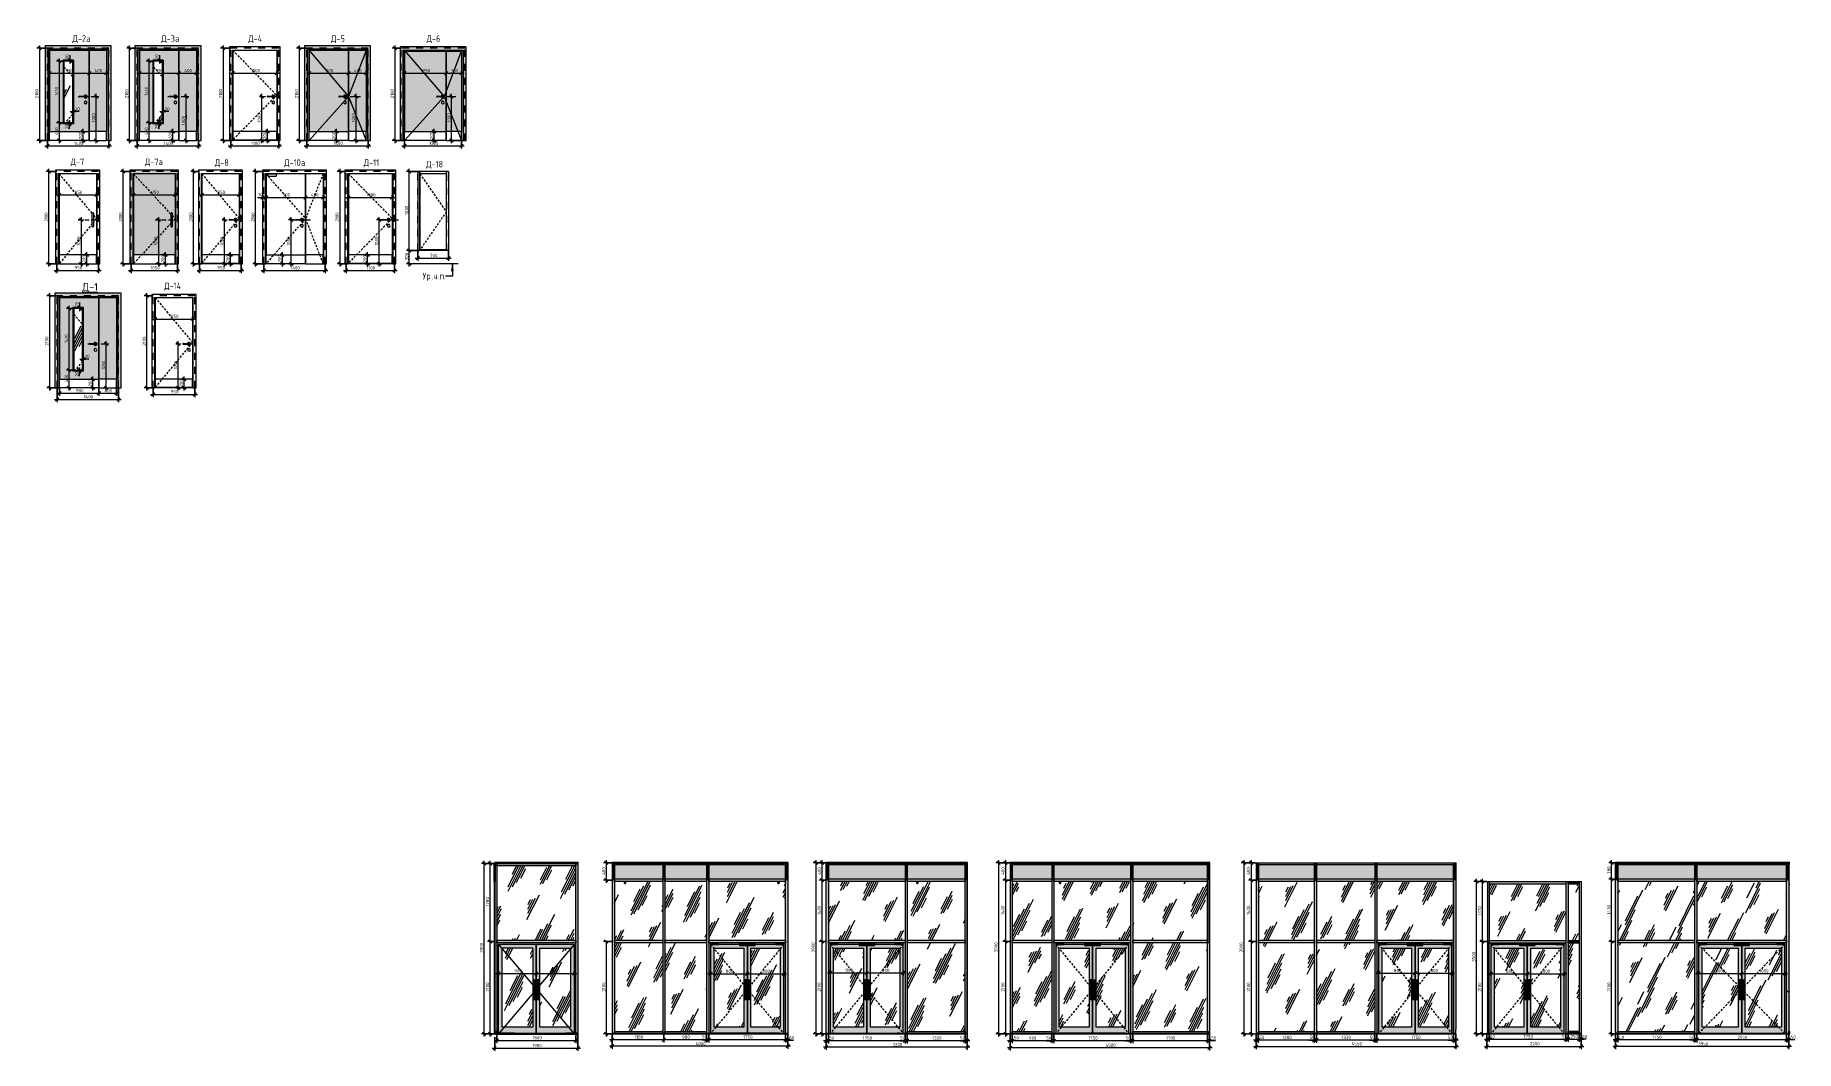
# Model space of a CAD drawing. Header units: millimetres. Extents: x -11619 to 28531, y -388 to 22769.
import ezdxf

# ---------------------------------------------------------------- set-up
doc = ezdxf.new("R2010")
doc.units = ezdxf.units.MM
for name, pattern in [('200_ШТРИХ__ш1_п0_6_', [80, 50, -30]), ('200_ШТРИХ_ш1п0_6_', [80, 50, -30]), ('ADSK_Штрих_ш2 п1', [150, 100, -50]), ('Штрих', [317.5, 158.75, -158.75])]:
    doc.linetypes.add(name, pattern=pattern)
for name, color, linetype, lineweight in [('A-ANNO-DIMS', 7, 'Continuous', 9), ('A-ANNO-DIMS-50', 7, 'Continuous', 9), ('A-DETL', 7, 'Continuous', 9), ('A-DETL-1', 7, 'ADSK_Штрих_ш2 п1', 9), ('A-DOOR', 7, 'Штрих', 9), ('A-DOOR-1', 7, 'Continuous', 9), ('A-DOOR-2', 7, '200_ШТРИХ__ш1_п0_6_', 9), ('A-DOOR-3', 7, '200_ШТРИХ_ш1п0_6_', 9), ('A-DOOR-FRAM', 7, 'Continuous', 9), ('A-FLOR', 7, 'Continuous', 9), ('A-GENM', 7, 'Continuous', 9), ('A-GLAZ-CURT', 7, 'Continuous', 9), ('A-GLAZ-CWMG', 7, 'Continuous', 9), ('A-WALL-PATT', 7, 'Continuous', 9), ('G-ANNO-TEXT', 7, 'Continuous', 9), ('I-WALL', 7, 'Continuous', 9), ('Q-SPCQ', 7, 'Continuous', 9), ('Ограждение', 7, 'Continuous', 9), ('Поручни', 7, 'Continuous', 9)]:
    doc.layers.add(name, color=color, linetype=linetype, lineweight=lineweight)
for name, color, linetype, lineweight, true_color in [('A-DOOR-GLAZ', 7, 'Continuous', 9, 0x8080ff), ('A-FLOR-1', 7, 'Continuous', 9, 0x787878), ('A-FLOR-FNSH-1', 7, 'Continuous', 35, 0x3c3c3c), ('A-FLOR-FNSH-2', 7, 'Continuous', 25, 0x3c3c3c), ('A-WALL-1', 7, 'Continuous', 25, 0x3c3c3c), ('E-LITE-EQPM-1', 7, 'Continuous', 9, 0x999997), ('E-LITE-EQPM-10', 7, 'Continuous', 9, 0xb2b2ae), ('E-LITE-EQPM-11', 7, 'Continuous', 9, 0x8d8d8b), ('E-LITE-EQPM-3', 7, 'Continuous', 9, 0x929290), ('E-LITE-EQPM-4', 7, 'Continuous', 9, 0x9a9a98), ('E-LITE-EQPM-5', 7, 'Continuous', 9, 0x787878), ('E-LITE-EQPM-6', 7, 'Continuous', 9, 0xc3c3bf), ('E-LITE-EQPM-7', 7, 'Continuous', 9, 0xb1b1ae), ('E-LITE-EQPM-8', 7, 'Continuous', 9, 0xa3a3a1), ('E-LITE-EQPM-9', 7, 'Continuous', 9, 0xacaca8), ('G-ANNO-TEXT-1', 7, 'Continuous', 9, 0x3c3c3c), ('I-WALL-1', 7, 'Continuous', 9, 0x787878), ('Q-SPCQ-1', 1, 'Continuous', 9, 0xff0000)]:
    doc.layers.add(name, color=color, linetype=linetype, lineweight=lineweight, true_color=true_color)
doc.layers.add('E-LITE-EQPM-2', color=7, linetype='Continuous', lineweight=9, true_color=0xf7f7ef, transparency=0.74)
doc.styles.add('GOST Common', font='GOST_Common.ttf', dxfattribs={"width": 0.9, "height": 150})
doc.styles.add('GOST Common_1', font='GOST_Common.ttf', dxfattribs={"height": 175})
doc.styles.add('ISOCPEUR', font='isocpeur.ttf', dxfattribs={"width": 0.9, "height": 75})
doc.dimstyles.new('ISO-1_5', dxfattribs={"dimscale": 304.8, "dimtxt": 74.698588, "dimasz": 0.246063, "dimexe": 0.19685, "dimexo": 0, "dimgap": 0, "dimtad": 1, "dimdec": 0, "dimrnd": 10, "dimzin": 0, "dimdsep": 46, "dimtxsty": 'ISOCPEUR', "dimblk1": 'OBLIQUE', "dimblk2": 'OBLIQUE', "dimsah": 1, "dimcen": 0.09, "dimdle": 0.19685, "dimazin": 0, "dimtfac": 1, "dimtdec": 4, "dimtix": 1, "dimtmove": 0, "dimatfit": 3, "dimfxl": 1, "dimtvp": 1, "dimtolj": 1, "dimtzin": 0, "dimarcsym": 2})
doc.dimstyles.new('ISO-1_5_1', dxfattribs={"dimscale": 304.8, "dimtxt": 74.698588, "dimasz": 0.246063, "dimexe": 0.19685, "dimexo": 0, "dimgap": 0, "dimtad": 1, "dimdec": 0, "dimrnd": 10, "dimzin": 0, "dimdsep": 46, "dimtxsty": 'ISOCPEUR', "dimblk1": 'OBLIQUE', "dimblk2": 'OBLIQUE', "dimsah": 1, "dimcen": 0.09, "dimdle": 0.19685, "dimazin": 0, "dimtfac": 1, "dimtdec": 4, "dimtix": 1, "dimtmove": 1, "dimatfit": 3, "dimfxl": 1, "dimtvp": 1, "dimtolj": 1, "dimtzin": 0, "dimarcsym": 2})
doc.dimstyles.new('ISO-1_5_2', dxfattribs={"dimscale": 304.8, "dimtxt": 74.698588, "dimasz": 0.246063, "dimexe": 0.19685, "dimexo": 0, "dimgap": 0, "dimtad": 1, "dimdec": 0, "dimzin": 0, "dimdsep": 46, "dimtxsty": 'ISOCPEUR', "dimblk1": 'OBLIQUE', "dimblk2": 'OBLIQUE', "dimsah": 1, "dimcen": 0.09, "dimdle": 0.19685, "dimazin": 0, "dimtfac": 1, "dimtdec": 4, "dimtix": 1, "dimtmove": 0, "dimatfit": 3, "dimfxl": 1, "dimtvp": 1, "dimtolj": 1, "dimtzin": 0, "dimarcsym": 2})
doc.dimstyles.new('ISO-1_5_2_1', dxfattribs={"dimscale": 304.8, "dimtxt": 74.698588, "dimasz": 0.246063, "dimexe": 0.19685, "dimexo": 0, "dimgap": 0, "dimtad": 1, "dimdec": 0, "dimzin": 0, "dimdsep": 46, "dimtxsty": 'ISOCPEUR', "dimblk1": 'OBLIQUE', "dimblk2": 'OBLIQUE', "dimsah": 1, "dimcen": 0.09, "dimdle": 0.19685, "dimazin": 0, "dimtfac": 1, "dimtdec": 4, "dimtix": 1, "dimtmove": 1, "dimatfit": 3, "dimfxl": 1, "dimtvp": 1, "dimtolj": 1, "dimtzin": 0, "dimarcsym": 2})
doc.dimstyles.new('ISO-1_5_окр_100', dxfattribs={"dimscale": 304.8, "dimtxt": 74.698588, "dimasz": 0.246063, "dimexe": 0.19685, "dimexo": 0, "dimgap": 0, "dimtad": 1, "dimdec": 0, "dimrnd": 100, "dimzin": 0, "dimdsep": 46, "dimtxsty": 'ISOCPEUR', "dimblk1": 'OBLIQUE', "dimblk2": 'OBLIQUE', "dimsah": 1, "dimcen": 0.09, "dimdle": 0.19685, "dimazin": 0, "dimtfac": 1, "dimtdec": 4, "dimtix": 1, "dimtmove": 0, "dimatfit": 3, "dimfxl": 1, "dimtvp": 1, "dimtolj": 1, "dimtzin": 0, "dimarcsym": 2})
pattern_1 = [(63.435, (127, 63.5), (-511.167, 1533.495), [635, -381, 635, -381, -807.806]), (63.435, (127, 63.5), (-511.167, 1533.495), [-2032, 254, -553.806]), (63.435, (95.2, 95.2), (-511.167, 1533.495), [508, -635, 381, -381, -934.806]), (63.435, (95.2, 95.2), (-511.167, 1533.495), [-1905, 444.5, -490.306]), (63.435, (95.2, 190.5), (-511.167, 1533.495), [381, -762, 254, -381, -1061.806]), (63.435, (95.2, 190.5), (-511.167, 1533.495), [-1778, 571.5, -490.306]), (63.435, (190.5, 95.2), (-511.167, 1533.495), [381, -762, 317.5, -12809.306]), (63.435, (285.8, 190.5), (-511.167, 1533.495), [190.5, -952.5, 127, -12999.806]), (63.435, (127, 349.2), (-511.167, 1533.495), [127, -952.5, 127, -508, -1125.306]), (63.435, (127, 349.2), (-511.167, 1533.495), [-1714.5, 317.5, -807.806]), (63.435, (698.5, 254), (-511.167, 1533.495), [635, -952.5, 762, -503.006]), (63.435, (698.5, 158.8), (-511.167, 1533.495), [889, -635, 952.5, -376.006]), (63.435, (762, 190.5), (-511.167, 1533.495), [1016, -508, 762, -553.806]), (63.435, (857.2, 285.8), (-511.167, 1533.495), [635, -889, 508, -807.806]), (63.435, (762, 476.2), (-511.167, 1533.495), [317.5, -1270, 381, -871.306]), (63.435, (952.5, 381), (-511.167, 1533.495), [254, -1270, 254, -1061.806])]
pattern_2 = [(63.435, (12380.9, 63.5), (-511.17, 1533.5), [635, -381, 635, -381, -807.8]), (63.435, (12380.9, 63.5), (-511.17, 1533.5), [-2032, 254, -553.8]), (63.435, (12349.2, 95.2), (-511.17, 1533.5), [508, -635, 381, -381, -934.8]), (63.435, (12349.2, 95.2), (-511.17, 1533.5), [-1905, 444.5, -490.3]), (63.435, (12349.2, 190.5), (-511.17, 1533.5), [381, -762, 254, -381, -1061.8]), (63.435, (12349.2, 190.5), (-511.17, 1533.5), [-1778, 571.5, -490.3]), (63.435, (12444.4, 95.2), (-511.17, 1533.5), [381, -762, 317.5, -12809.3]), (63.435, (12539.7, 190.5), (-511.17, 1533.5), [190.5, -952.5, 127, -12999.8]), (63.435, (12380.9, 349.2), (-511.17, 1533.5), [127, -952.5, 127, -508, -1125.3]), (63.435, (12380.9, 349.2), (-511.17, 1533.5), [-1714.5, 317.5, -807.8]), (63.435, (12952.4, 254), (-511.17, 1533.5), [635, -952.5, 762, -503]), (63.435, (12952.4, 158.8), (-511.17, 1533.5), [889, -635, 952.5, -376]), (63.435, (13015.9, 190.5), (-511.17, 1533.5), [1016, -508, 762, -553.8]), (63.435, (13111.2, 285.8), (-511.17, 1533.5), [635, -889, 508, -807.8]), (63.435, (13015.9, 476.2), (-511.17, 1533.5), [317.5, -1270, 381, -871.3]), (63.435, (13206.4, 381), (-511.17, 1533.5), [254, -1270, 254, -1061.8])]
pattern_3 = [(63.435, (-16403.9, 63.5), (-511.17, 1533.5), [635, -381, 635, -381, -807.8]), (63.435, (-16403.9, 63.5), (-511.17, 1533.5), [-2032, 254, -553.8]), (63.435, (-16435.6, 95.2), (-511.17, 1533.5), [508, -635, 381, -381, -934.8]), (63.435, (-16435.6, 95.2), (-511.17, 1533.5), [-1905, 444.5, -490.3]), (63.435, (-16435.6, 190.5), (-511.17, 1533.5), [381, -762, 254, -381, -1061.8]), (63.435, (-16435.6, 190.5), (-511.17, 1533.5), [-1778, 571.5, -490.3]), (63.435, (-16340.4, 95.2), (-511.17, 1533.5), [381, -762, 317.5, -12809.3]), (63.435, (-16245.1, 190.5), (-511.17, 1533.5), [190.5, -952.5, 127, -12999.8]), (63.435, (-16403.9, 349.2), (-511.17, 1533.5), [127, -952.5, 127, -508, -1125.3]), (63.435, (-16403.9, 349.2), (-511.17, 1533.5), [-1714.5, 317.5, -807.8]), (63.435, (-15832.4, 254), (-511.17, 1533.5), [635, -952.5, 762, -503]), (63.435, (-15832.4, 158.8), (-511.17, 1533.5), [889, -635, 952.5, -376]), (63.435, (-15768.9, 190.5), (-511.17, 1533.5), [1016, -508, 762, -553.8]), (63.435, (-15673.6, 285.8), (-511.17, 1533.5), [635, -889, 508, -807.8]), (63.435, (-15768.9, 476.2), (-511.17, 1533.5), [317.5, -1270, 381, -871.3]), (63.435, (-15578.4, 381), (-511.17, 1533.5), [254, -1270, 254, -1061.8])]
pattern_4 = [(63.435, (-85710.3, 63.5), (-511.17, 1533.5), [635, -381, 635, -381, -807.8]), (63.435, (-85710.3, 63.5), (-511.17, 1533.5), [-2032, 254, -553.8]), (63.435, (-85742, 95.2), (-511.17, 1533.5), [508, -635, 381, -381, -934.8]), (63.435, (-85742, 95.2), (-511.17, 1533.5), [-1905, 444.5, -490.3]), (63.435, (-85742, 190.5), (-511.17, 1533.5), [381, -762, 254, -381, -1061.8]), (63.435, (-85742, 190.5), (-511.17, 1533.5), [-1778, 571.5, -490.3]), (63.435, (-85646.8, 95.2), (-511.17, 1533.5), [381, -762, 317.5, -12809.3]), (63.435, (-85551.5, 190.5), (-511.17, 1533.5), [190.5, -952.5, 127, -12999.8]), (63.435, (-85710.3, 349.2), (-511.17, 1533.5), [127, -952.5, 127, -508, -1125.3]), (63.435, (-85710.3, 349.2), (-511.17, 1533.5), [-1714.5, 317.5, -807.8]), (63.435, (-85138.8, 254), (-511.17, 1533.5), [635, -952.5, 762, -503]), (63.435, (-85138.8, 158.8), (-511.17, 1533.5), [889, -635, 952.5, -376]), (63.435, (-85075.3, 190.5), (-511.17, 1533.5), [1016, -508, 762, -553.8]), (63.435, (-84980, 285.8), (-511.17, 1533.5), [635, -889, 508, -807.8]), (63.435, (-85075.3, 476.2), (-511.17, 1533.5), [317.5, -1270, 381, -871.3]), (63.435, (-84884.8, 381), (-511.17, 1533.5), [254, -1270, 254, -1061.8])]

msp = doc.modelspace()

# ---------------------------------------------------------------- texts
at = {"layer": 'G-ANNO-TEXT', "char_height": 150, "attachment_point": 1, "style": 'GOST Common'}
for s, insert, width in [('\\fGOST Common|b0|i0|c204|p34|;\\W.9;Д', (-10769.7, 22768.8), 147.911), ('-2', (-10647.6, 22768.8), 230.886), ('\\fGOST Common|b0|i0|c204|p34|;\\W.9;а', (-10457.1, 22768.8), 133.481), ('\\fGOST Common|b0|i0|c204|p34|;\\W.9;Д', (-8745.7, 22768.8), 147.911), ('-3', (-8623.7, 22768.8), 234.494), ('\\fGOST Common|b0|i0|c204|p34|;\\W.9;а', (-8430.2, 22768.8), 133.481), ('\\fGOST Common|b0|i0|c204|p34|;\\W.9;Д', (-6760.1, 22768.8), 147.911), ('-4', (-6638.1, 22768.8), 248.924), ('\\fGOST Common|b0|i0|c204|p34|;\\W.9;Д', (-4873.8, 22768.8), 147.911), ('-5', (-4751.8, 22768.8), 230.886), ('\\fGOST Common|b0|i0|c204|p34|;\\W.9;Д', (-2693.8, 22768.8), 147.911), ('-6', (-2571.8, 22768.8), 230.886), ('\\fGOST Common|b0|i0|c204|p34|;\\W.9;Д', (-10812.4, 19957.3), 147.911), ('-7', (-10690.4, 19957.3), 230.886), ('\\fGOST Common|b0|i0|c204|p34|;\\W.9;Д', (-9117.9, 19957.3), 147.911), ('-7', (-8995.9, 19957.3), 230.886), ('\\fGOST Common|b0|i0|c204|p34|;\\W.9;а', (-8805.4, 19957.3), 133.481), ('\\fGOST Common|b0|i0|c204|p34|;\\W.9;Д', (-7523.5, 19939.5), 147.911), ('-8', (-7401.5, 19939.5), 230.886), ('\\fGOST Common|b0|i0|c204|p34|;\\W.9;Д', (-5941.4, 19939.5), 147.911), ('-10', (-5819.3, 19939.5), 317.468), ('\\fGOST Common|b0|i0|c204|p34|;\\W.9;а', (-5557.4, 19939.5), 133.481), ('\\fGOST Common|b0|i0|c204|p34|;\\W.9;Д', (-4128.2, 19939.5), 147.911), ('-11', (-4006.2, 19939.5), 288.608), ('\\fGOST Common|b0|i0|c204|p34|;\\W.9;Д', (-2705, 19904), 147.911), ('-18', (-2582.9, 19904), 317.468), ('Ур', (-2784.5, 17353), 248.924), ('\\fGOST Common|b0|i0|c204|p34|;\\W.9;ч', (-2537.4, 17353), 115.443), ('\\fGOST Common|b0|i0|c204|p34|;\\W.9;п', (-2400.5, 17353), 115.443), ('\\fGOST Common|b0|i0|c204|p34|;\\W.9;Д', (-8677.4, 17128.3), 147.911), ('-14', (-8555.3, 17128.3), 335.506), ('\\fGOST Common|b0|i0|c204|p34|;\\W.9;.', (-2579.1, 17353), 50.506), ('\\fGOST Common|b0|i0|c204|p34|;\\W.9;.', (-2442.2, 17353), 50.506), ('\\fGOST Common|b0|i0|c204|p34|;\\W.9;.', (-2305.3, 17353), 50.506)]:
    msp.add_mtext(s, dxfattribs=dict(at, insert=insert, width=width))
at = {"layer": 'G-ANNO-TEXT-1', "char_height": 175, "attachment_point": 1, "style": 'GOST Common_1'}
for s, insert, width in [('\\L\\fGOST Common|b0|i0|c204|p34|;\\LД', (-10545.9, 17116.9), 192.405), ('\\L-1', (-10387.2, 17116.9), 256.54)]:
    msp.add_mtext(s, dxfattribs=dict(at, insert=insert, width=width))

# ---------------------------------------------------------------- blocks, each defined once
blk = doc.blocks.new('Family - ___-32274503-_Двери_ 1 этаж 23-33')
at = {"layer": 'A-DOOR'}
for p, q in [((-6919, 19659), (-7869, 19659)), ((-7869, 17559), (-7869, 19659)), ((-6919, 19659), (-7869, 19659)), ((-7869, 17559), (-7869, 19659)), ((-6919, 17559), (-6919, 19659)), ((-6919, 17559), (-6919, 19659))]:
    blk.add_line(p, q, dxfattribs=at)
at = {"layer": 'A-DOOR-1'}
for p, q in [((-6969, 19609), (-7819, 19609)), ((-7819, 17759), (-7819, 19609)), ((-6969, 19609), (-6969, 17759)), ((-7179, 18569), (-7049, 18569)), ((-7049, 18549), (-7179, 18549)), ((-7049, 18569), (-7083, 18569)), ((-7083, 18549), (-7049, 18549)), ((-6969, 17759), (-7819, 17759)), ((-7819, 17759), (-7819, 17573)), ((-6969, 17573), (-6969, 17759)), ((-7819, 17573), (-6969, 17573))]:
    blk.add_line(p, q, dxfattribs=at)
for centre, radius, start, end in [((-7179, 18559), 10, 90, 270), ((-7049, 18559), 35, 0, 163.3985), ((-7049, 18559), 35, 196.6015, 0), ((-7049, 18559), 10, 270, 90), ((-7049, 18559), 10, 270, 90), ((-7049, 18424), 30, 0, 188.1699), ((-7049, 18424), 30, 188.1699, 0)]:
    blk.add_arc(centre, radius, start, end, dxfattribs=at)
at = {"layer": 'A-DOOR-2'}
for p, q in [((-7821, 19609), (-6969, 18591)), ((-6969, 18591), (-7819, 17573))]:
    blk.add_line(p, q, dxfattribs=at)
at = {"layer": 'A-DOOR-FRAM'}
for p, q in [((-6889, 19689), (-7899, 19689)), ((-7899, 19689), (-7899, 17559)), ((-6889, 17559), (-6889, 19689)), ((-7829, 17559), (-7829, 19619)), ((-7829, 19619), (-6959, 19619)), ((-7819, 19609), (-7819, 19619)), ((-7819, 19619), (-7819, 17759)), ((-6969, 19609), (-7819, 19609)), ((-6969, 19619), (-6969, 19609)), ((-6969, 19619), (-6969, 17759)), ((-6959, 19619), (-6959, 17559)), ((-7899, 17559), (-7829, 17559)), ((-7819, 17573), (-7829, 17573)), ((-7819, 17559), (-7829, 17559)), ((-6959, 17559), (-7829, 17559)), ((-7819, 17573), (-7819, 17559)), ((-6969, 17573), (-6969, 17559)), ((-6959, 17573), (-6969, 17573)), ((-6959, 17559), (-6969, 17559)), ((-6959, 17559), (-6889, 17559))]:
    blk.add_line(p, q, dxfattribs=at)
blk = doc.blocks.new('Family - ___-32274519-_Двери_ 1 этаж 23-33')
at = {"layer": 'A-DOOR-1'}
h = blk.add_hatch(color=256, dxfattribs=at)
h.paths.add_polyline_path([(-10742, 14930), (-10167, 14930), (-10167, 16780), (-11067, 16780), (-11067, 14930), (-10804, 14930)])
h.paths.add_polyline_path([(-10742, 15130), (-10742, 16540), (-10542, 16540), (-10542, 15130)])
h.paths.add_polyline_path([(-10245, 15566), (-10252, 15566), (-10259, 15568), (-10266, 15573), (-10271, 15578), (-10275, 15585), (-10276, 15591), (-10276, 15599), (-10275, 15606), (-10271, 15613), (-10266, 15618), (-10260, 15622), (-10253, 15625), (-10245, 15625), (-10238, 15624), (-10231, 15621), (-10225, 15616), (-10220, 15610), (-10218, 15603), (-10217, 15595), (-10218, 15588), (-10220, 15581), (-10225, 15575), (-10230, 15570), (-10237, 15567), (-10242, 15566)])
h.paths.add_polyline_path([(-10246, 15695), (-10255, 15697), (-10264, 15700), (-10272, 15706), (-10277, 15712), (-10280, 15720), (-10379, 15721), (-10382, 15722), (-10384, 15723), (-10385, 15725), (-10386, 15728), (-10387, 15730), (-10386, 15733), (-10385, 15735), (-10384, 15738), (-10382, 15739), (-10379, 15740), (-10377, 15740), (-10280, 15740), (-10277, 15749), (-10271, 15756), (-10264, 15761), (-10255, 15764), (-10244, 15765), (-10237, 15764), (-10229, 15761), (-10222, 15755), (-10216, 15748), (-10213, 15739), (-10212, 15730), (-10213, 15720), (-10216, 15713), (-10223, 15705), (-10229, 15700), (-10237, 15697), (-10244, 15696)])
h = blk.add_hatch(dxfattribs=at)
h.set_pattern_fill('FP_1', color=256, style=0, pattern_type=2)
h.set_pattern_definition(pattern_1)
h.paths.add_polyline_path([(-10542, 15130), (-10542, 16540), (-10742, 16540), (-10742, 15130)])
blk.add_hatch(color=256, dxfattribs=at).paths.add_polyline_path([(-10167, 14930), (-9767, 14930), (-9767, 16780), (-10167, 16780), (-10167, 15379)])
at = {"layer": 'A-DOOR-FRAM'}
for points in [[(-9662, 14730), (-9662, 16885), (-11172, 16885), (-11172, 14730), (-11102, 14730), (-11102, 16815), (-9732, 16815), (-9732, 14730)], [(-11067, 14730), (-11067, 16815), (-11102, 16815), (-11102, 14730)], [(-10427, 16780), (-9767, 16780), (-9767, 16815), (-11067, 16815), (-11067, 16780), (-10542, 16780)], [(-9767, 14730), (-9732, 14730), (-9732, 16815), (-9767, 16815), (-9767, 14930)]]:
    blk.add_hatch(color=256, dxfattribs=at).paths.add_polyline_path(points)
at = {"layer": 'A-DOOR'}
for p, q in [((-9717, 16830), (-11117, 16830)), ((-11117, 14730), (-11117, 16830)), ((-9717, 16830), (-11117, 16830)), ((-11117, 14730), (-11117, 16830)), ((-9717, 14730), (-9717, 16830)), ((-9717, 14730), (-9717, 16830))]:
    blk.add_line(p, q, dxfattribs=at)
at = {"layer": 'A-DOOR-1'}
for p, q in [((-10167, 16780), (-11067, 16780)), ((-11067, 14930), (-11067, 16780)), ((-10522, 16560), (-10762, 16560)), ((-10762, 16560), (-10762, 15110)), ((-10742, 16540), (-10742, 15130)), ((-10542, 16540), (-10742, 16540)), ((-10542, 15130), (-10542, 16540)), ((-10522, 16560), (-10522, 15110)), ((-10167, 16780), (-10167, 14930)), ((-9767, 16780), (-10167, 16780)), ((-10167, 14930), (-10167, 16780)), ((-9767, 16780), (-9767, 14930)), ((-10377, 15740), (-10247, 15740)), ((-10247, 15720), (-10377, 15720)), ((-10247, 15740), (-10280, 15740)), ((-10280, 15720), (-10247, 15720)), ((-11067, 14930), (-10167, 14930)), ((-11067, 14730), (-11067, 14930)), ((-10522, 15110), (-10762, 15110)), ((-10742, 15130), (-10542, 15130)), ((-10167, 14730), (-10167, 14930)), ((-9767, 14930), (-10167, 14930)), ((-10167, 14930), (-10167, 14730)), ((-9767, 14730), (-9767, 14930)), ((-10167, 14730), (-11067, 14730)), ((-10167, 14730), (-9767, 14730))]:
    blk.add_line(p, q, dxfattribs=at)
for centre, radius, start, end in [((-10377, 15730), 10, 90, 270), ((-10247, 15730), 35, 0, 163.3985), ((-10247, 15730), 35, 196.6015, 0), ((-10247, 15730), 10, 270, 90), ((-10247, 15730), 10, 270, 90), ((-10247, 15595), 30, 0, 188.1699), ((-10247, 15595), 30, 188.1699, 0)]:
    blk.add_arc(centre, radius, start, end, dxfattribs=at)
at = {"layer": 'A-DOOR-2'}
for p, q in [((-10742, 16409), (-10542, 16182)), ((-10542, 15328), (-10715, 15130))]:
    blk.add_line(p, q, dxfattribs=at)
at = {"layer": 'A-DOOR-FRAM'}
for p, q in [((-9662, 16885), (-11172, 16885)), ((-11172, 16885), (-11172, 14730)), ((-9662, 14730), (-9662, 16885)), ((-11102, 14730), (-11102, 16815)), ((-11102, 16815), (-9732, 16815)), ((-11067, 16780), (-11067, 16815)), ((-11067, 16815), (-11067, 14930)), ((-9767, 16780), (-11067, 16780)), ((-9767, 16815), (-9767, 16780)), ((-9767, 16815), (-9767, 14930)), ((-9732, 16815), (-9732, 14730)), ((-11172, 14730), (-11102, 14730)), ((-11067, 14730), (-11102, 14730)), ((-9732, 14730), (-9767, 14730)), ((-9732, 14730), (-9662, 14730))]:
    blk.add_line(p, q, dxfattribs=at)
blk = doc.blocks.new('Family - ___-32274530-_Двери_ 1 этаж 23-33')
at = {"layer": 'A-DOOR'}
for p, q in [((-6061, 22471), (-7161, 22471)), ((-7161, 20371), (-7161, 22471)), ((-6061, 22471), (-7161, 22471)), ((-7161, 20371), (-7161, 22471)), ((-6061, 20371), (-6061, 22471)), ((-6061, 20371), (-6061, 22471))]:
    blk.add_line(p, q, dxfattribs=at)
at = {"layer": 'A-DOOR-1'}
for p, q in [((-6111, 22421), (-7111, 22421)), ((-7111, 20571), (-7111, 22421)), ((-6111, 22421), (-6111, 20571)), ((-6321, 21381), (-6191, 21381)), ((-6191, 21361), (-6321, 21361)), ((-6191, 21381), (-6224, 21381)), ((-6224, 21361), (-6191, 21361)), ((-6111, 20571), (-7111, 20571)), ((-7111, 20571), (-7111, 20385)), ((-6111, 20385), (-6111, 20571)), ((-7111, 20385), (-6111, 20385))]:
    blk.add_line(p, q, dxfattribs=at)
for centre, radius, start, end in [((-6321, 21371), 10, 90, 270), ((-6191, 21371), 35, 0, 163.3985), ((-6191, 21371), 35, 196.6015, 0), ((-6191, 21371), 10, 270, 90), ((-6191, 21371), 10, 270, 90), ((-6191, 21236), 30, 0, 188.1699), ((-6191, 21236), 30, 188.1699, 0)]:
    blk.add_arc(centre, radius, start, end, dxfattribs=at)
at = {"layer": 'A-DOOR-2'}
for p, q in [((-7112, 22421), (-6111, 21403)), ((-6168, 21345), (-7111, 20385)), ((-6111, 21403), (-6164, 21349))]:
    blk.add_line(p, q, dxfattribs=at)
at = {"layer": 'A-DOOR-FRAM'}
for p, q in [((-6031, 22501), (-7191, 22501)), ((-7191, 22501), (-7191, 20371)), ((-6031, 20371), (-6031, 22501)), ((-7121, 20371), (-7121, 22431)), ((-7121, 22431), (-6101, 22431)), ((-7111, 22421), (-7111, 22431)), ((-7111, 22431), (-7111, 20571)), ((-6111, 22421), (-7111, 22421)), ((-6111, 22431), (-6111, 22421)), ((-6111, 22431), (-6111, 20571)), ((-6101, 22431), (-6101, 20371)), ((-7191, 20371), (-7121, 20371)), ((-7111, 20385), (-7121, 20385)), ((-7111, 20371), (-7121, 20371)), ((-6101, 20371), (-7121, 20371)), ((-7111, 20385), (-7111, 20371)), ((-6111, 20385), (-6111, 20371)), ((-6101, 20385), (-6111, 20385)), ((-6101, 20371), (-6111, 20371)), ((-6101, 20371), (-6031, 20371))]:
    blk.add_line(p, q, dxfattribs=at)
blk = doc.blocks.new('Family - ___-32274543-_Двери_ 1 этаж 23-33')
at = {"layer": 'A-DOOR'}
for p, q in [((-10175, 19659), (-11125, 19659)), ((-11125, 17559), (-11125, 19659)), ((-10175, 19659), (-11125, 19659)), ((-11125, 17559), (-11125, 19659)), ((-10175, 17559), (-10175, 19659)), ((-10175, 17559), (-10175, 19659))]:
    blk.add_line(p, q, dxfattribs=at)
at = {"layer": 'A-DOOR-1'}
for p, q in [((-10225, 19609), (-11075, 19609)), ((-11075, 17759), (-11075, 19609)), ((-10225, 19609), (-10225, 17759)), ((-10317, 18409), (-10317, 18709)), ((-10292, 18709), (-10292, 18409)), ((-10225, 17759), (-11075, 17759)), ((-11075, 17759), (-11075, 17559)), ((-10225, 17559), (-10225, 17759)), ((-11075, 17559), (-10225, 17559))]:
    blk.add_line(p, q, dxfattribs=at)
for centre, start, end in [((-10305, 18709), 0, 180), ((-10305, 18409), 180, 0)]:
    blk.add_arc(centre, 12.5, start, end, dxfattribs=at)
at = {"layer": 'A-DOOR-2'}
for p, q in [((-11076, 19609), (-10317, 18696)), ((-10317, 18473), (-11075, 17559)), ((-10292, 18666), (-10225, 18584)), ((-10225, 18584), (-10292, 18503))]:
    blk.add_line(p, q, dxfattribs=at)
at = {"layer": 'A-DOOR-FRAM'}
for p, q in [((-10145, 19689), (-11155, 19689)), ((-11155, 19689), (-11155, 17559)), ((-10145, 17559), (-10145, 19689)), ((-11085, 17559), (-11085, 19619)), ((-11085, 19619), (-10215, 19619)), ((-11075, 19609), (-11075, 19619)), ((-11075, 19619), (-11075, 17759)), ((-10225, 19609), (-11075, 19609)), ((-10225, 19619), (-10225, 19609)), ((-10225, 19619), (-10225, 17759)), ((-10215, 19619), (-10215, 17559)), ((-11155, 17559), (-11085, 17559)), ((-11075, 17559), (-11085, 17559)), ((-10215, 17559), (-10225, 17559)), ((-10215, 17559), (-10145, 17559))]:
    blk.add_line(p, q, dxfattribs=at)
blk = doc.blocks.new('Family - ___-32274548-_Двери_ 1 этаж 23-33')
at = {"layer": 'A-DOOR'}
for p, q in [((-2195, 19659), (-2895, 19659)), ((-2895, 17859), (-2895, 19659)), ((-2195, 19659), (-2895, 19659)), ((-2895, 17859), (-2895, 19659)), ((-2195, 17859), (-2195, 19659)), ((-2195, 17859), (-2195, 19659))]:
    blk.add_line(p, q, dxfattribs=at)
at = {"layer": 'A-DOOR-1'}
for p, q in [((-2245, 19609), (-2845, 19609)), ((-2845, 17873), (-2845, 19609)), ((-2245, 19609), (-2245, 17873)), ((-2245, 17873), (-2845, 17873))]:
    blk.add_line(p, q, dxfattribs=at)
at = {"layer": 'A-DOOR-2'}
for p, q in [((-2846, 19609), (-2245, 18741)), ((-2245, 18741), (-2845, 17873))]:
    blk.add_line(p, q, dxfattribs=at)
at = {"layer": 'A-DOOR-FRAM'}
for p, q in [((-2895, 19659), (-2845, 19659)), ((-2895, 19659), (-2895, 17859)), ((-2845, 19609), (-2845, 19659)), ((-2245, 19659), (-2845, 19659)), ((-2845, 19659), (-2845, 17859)), ((-2245, 19609), (-2845, 19609)), ((-2245, 19659), (-2245, 19609)), ((-2245, 19659), (-2195, 19659)), ((-2245, 19659), (-2245, 17859)), ((-2195, 19659), (-2195, 17859)), ((-2845, 17859), (-2895, 17859)), ((-2855, 17859), (-2855, 17873)), ((-2235, 17873), (-2855, 17873)), ((-2235, 17859), (-2855, 17859)), ((-2195, 17859), (-2245, 17859)), ((-2235, 17873), (-2235, 17859))]:
    blk.add_line(p, q, dxfattribs=at)
blk = doc.blocks.new('Family - ___-32274593-_Двери_ 1 этаж 23-33')
at = {"layer": 'A-DOOR'}
for p, q in [((-3427, 19659), (-4527, 19659)), ((-4527, 17559), (-4527, 19659)), ((-3427, 19659), (-4527, 19659)), ((-4527, 17559), (-4527, 19659)), ((-3427, 17559), (-3427, 19659)), ((-3427, 17559), (-3427, 19659))]:
    blk.add_line(p, q, dxfattribs=at)
at = {"layer": 'A-DOOR-1'}
for p, q in [((-3477, 19609), (-4477, 19609)), ((-4477, 17759), (-4477, 19609)), ((-3477, 19609), (-3477, 17759)), ((-3687, 18569), (-3557, 18569)), ((-3557, 18549), (-3687, 18549)), ((-3557, 18569), (-3590, 18569)), ((-3590, 18549), (-3557, 18549)), ((-3477, 17759), (-4477, 17759)), ((-4477, 17759), (-4477, 17573)), ((-3477, 17573), (-3477, 17759)), ((-4477, 17573), (-3477, 17573))]:
    blk.add_line(p, q, dxfattribs=at)
for centre, radius, start, end in [((-3687, 18559), 10, 90, 270), ((-3557, 18559), 35, 0, 163.3985), ((-3557, 18559), 35, 196.6015, 0), ((-3557, 18559), 10, 270, 90), ((-3557, 18559), 10, 270, 90), ((-3557, 18424), 30, 0, 188.1699), ((-3557, 18424), 30, 188.1699, 0)]:
    blk.add_arc(centre, radius, start, end, dxfattribs=at)
at = {"layer": 'A-DOOR-2'}
for p, q in [((-4478, 19609), (-3477, 18591)), ((-3534, 18533), (-4477, 17573)), ((-3477, 18591), (-3530, 18537))]:
    blk.add_line(p, q, dxfattribs=at)
at = {"layer": 'A-DOOR-FRAM'}
for p, q in [((-3397, 19689), (-4557, 19689)), ((-4557, 19689), (-4557, 17559)), ((-3397, 17559), (-3397, 19689)), ((-4487, 17559), (-4487, 19619)), ((-4487, 19619), (-3467, 19619)), ((-4477, 19609), (-4477, 19619)), ((-4477, 19619), (-4477, 17759)), ((-3477, 19609), (-4477, 19609)), ((-3477, 19619), (-3477, 19609)), ((-3477, 19619), (-3477, 17759)), ((-3467, 19619), (-3467, 17559)), ((-4557, 17559), (-4487, 17559)), ((-4477, 17573), (-4487, 17573)), ((-4477, 17559), (-4487, 17559)), ((-3467, 17559), (-4487, 17559)), ((-4477, 17573), (-4477, 17559)), ((-3477, 17573), (-3477, 17559)), ((-3467, 17573), (-3477, 17573)), ((-3467, 17559), (-3477, 17559)), ((-3467, 17559), (-3397, 17559))]:
    blk.add_line(p, q, dxfattribs=at)
blk = doc.blocks.new('Family - ___-32274625-_Двери_ 1 этаж 23-33')
at = {"layer": 'A-DOOR'}
for p, q in [((-5005, 19659), (-6405, 19659)), ((-6405, 17559), (-6405, 19659)), ((-5005, 19659), (-6405, 19659)), ((-6405, 17559), (-6405, 19659)), ((-5005, 17559), (-5005, 19659)), ((-5005, 17559), (-5005, 19659))]:
    blk.add_line(p, q, dxfattribs=at)
at = {"layer": 'A-DOOR-1'}
for p, q in [((-6305, 19609), (-6355, 19609)), ((-6355, 17759), (-6355, 19609)), ((-6305, 19609), (-6125, 19609)), ((-6305, 19559), (-6305, 19609)), ((-6305, 19559), (-6125, 19559)), ((-5455, 19609), (-6125, 19609)), ((-6125, 19609), (-6125, 19559)), ((-5455, 19609), (-5455, 17759)), ((-5055, 19609), (-5455, 19609)), ((-5455, 17759), (-5455, 19609)), ((-5055, 19609), (-5055, 17759)), ((-5665, 18569), (-5535, 18569)), ((-5535, 18549), (-5665, 18549)), ((-5535, 18569), (-5569, 18569)), ((-5569, 18549), (-5535, 18549)), ((-6355, 17759), (-5455, 17759)), ((-6355, 17559), (-6355, 17759)), ((-5455, 17559), (-5455, 17759)), ((-5055, 17759), (-5455, 17759)), ((-5455, 17759), (-5455, 17559)), ((-5055, 17559), (-5055, 17759)), ((-5455, 17559), (-6355, 17559)), ((-5455, 17559), (-5055, 17559))]:
    blk.add_line(p, q, dxfattribs=at)
for centre, radius, start, end in [((-5665, 18559), 10, 90, 270), ((-5535, 18559), 35, 0, 163.3985), ((-5535, 18559), 35, 196.6015, 0), ((-5535, 18559), 10, 270, 90), ((-5535, 18559), 10, 270, 90), ((-5535, 18424), 30, 0, 188.1699), ((-5535, 18424), 30, 188.1699, 0)]:
    blk.add_arc(centre, radius, start, end, dxfattribs=at)
at = {"layer": 'A-DOOR-2'}
for p, q in [((-6357, 19609), (-5455, 18584)), ((-5054, 19609), (-5455, 18584)), ((-5455, 18584), (-6355, 17559)), ((-5455, 18584), (-5055, 17559))]:
    blk.add_line(p, q, dxfattribs=at)
at = {"layer": 'A-DOOR-FRAM'}
for p, q in [((-4975, 19689), (-6435, 19689)), ((-6435, 19689), (-6435, 17559)), ((-4975, 17559), (-4975, 19689)), ((-6365, 17559), (-6365, 19619)), ((-6365, 19619), (-5045, 19619)), ((-6355, 19609), (-6355, 19619)), ((-6355, 19619), (-6355, 17759)), ((-6305, 19609), (-6355, 19609)), ((-5055, 19609), (-6125, 19609)), ((-5055, 19619), (-5055, 19609)), ((-5055, 19619), (-5055, 17759)), ((-5045, 19619), (-5045, 17559)), ((-6435, 17559), (-6365, 17559)), ((-6355, 17559), (-6365, 17559)), ((-5045, 17559), (-5055, 17559)), ((-5045, 17559), (-4975, 17559))]:
    blk.add_line(p, q, dxfattribs=at)
blk = doc.blocks.new('Family - ___-32274635-_Двери_ 1 этаж 23-33')
at = {"layer": 'A-DOOR-1'}
h = blk.add_hatch(color=256, dxfattribs=at)
h.paths.add_polyline_path([(-10390, 20571), (-10390, 22421), (-11290, 22421), (-11290, 20571), (-10427, 20571)])
h.paths.add_polyline_path([(-10765, 20771), (-10965, 20771), (-10965, 22181), (-10765, 22181), (-10765, 21087)])
h.paths.add_polyline_path([(-10468, 21206), (-10476, 21206), (-10483, 21209), (-10489, 21213), (-10494, 21218), (-10498, 21226), (-10500, 21232), (-10500, 21240), (-10498, 21247), (-10494, 21254), (-10490, 21259), (-10483, 21263), (-10476, 21265), (-10469, 21266), (-10461, 21265), (-10454, 21261), (-10449, 21257), (-10444, 21250), (-10441, 21243), (-10440, 21236), (-10441, 21228), (-10444, 21222), (-10448, 21216), (-10454, 21211), (-10461, 21207), (-10466, 21206)])
h.paths.add_polyline_path([(-10470, 21336), (-10479, 21337), (-10487, 21340), (-10495, 21346), (-10500, 21353), (-10504, 21361), (-10603, 21361), (-10605, 21362), (-10607, 21364), (-10609, 21366), (-10610, 21368), (-10610, 21371), (-10610, 21374), (-10609, 21376), (-10607, 21378), (-10605, 21380), (-10603, 21381), (-10600, 21381), (-10504, 21381), (-10500, 21389), (-10495, 21396), (-10487, 21402), (-10479, 21405), (-10468, 21406), (-10461, 21405), (-10453, 21401), (-10445, 21396), (-10440, 21388), (-10437, 21380), (-10435, 21371), (-10437, 21361), (-10440, 21354), (-10446, 21346), (-10453, 21341), (-10461, 21337), (-10468, 21336)])
h = blk.add_hatch(dxfattribs=at)
h.set_pattern_fill('FP_1', color=256, style=0, pattern_type=2)
h.set_pattern_definition(pattern_1)
h.paths.add_polyline_path([(-10965, 20771), (-10765, 20771), (-10765, 22181), (-10965, 22181), (-10965, 20984)])
blk.add_hatch(color=256, dxfattribs=at).paths.add_polyline_path([(-10390, 20571), (-9990, 20571), (-9990, 22421), (-10390, 22421)])
at = {"layer": 'A-DOOR-FRAM'}
for points in [[(-11325, 20371), (-11325, 22456), (-9955, 22456), (-9955, 20371), (-9885, 20371), (-9885, 22526), (-11395, 22526), (-11395, 20371)], [(-11290, 20371), (-11290, 22456), (-11325, 22456), (-11325, 20371)], [(-10965, 22421), (-9990, 22421), (-9990, 22456), (-11290, 22456), (-11290, 22421)], [(-9990, 20371), (-9955, 20371), (-9955, 22456), (-9990, 22456), (-9990, 20568)]]:
    blk.add_hatch(color=256, dxfattribs=at).paths.add_polyline_path(points)
at = {"layer": 'A-DOOR'}
for p, q in [((-9940, 22471), (-11340, 22471)), ((-11340, 20371), (-11340, 22471)), ((-9940, 22471), (-11340, 22471)), ((-11340, 20371), (-11340, 22471)), ((-9940, 20371), (-9940, 22471)), ((-9940, 20371), (-9940, 22471))]:
    blk.add_line(p, q, dxfattribs=at)
at = {"layer": 'A-DOOR-1'}
for p, q in [((-10390, 22421), (-11290, 22421)), ((-11290, 20571), (-11290, 22421)), ((-10745, 22201), (-10985, 22201)), ((-10985, 22201), (-10985, 20751)), ((-10965, 22181), (-10965, 20771)), ((-10765, 22181), (-10965, 22181)), ((-10765, 20771), (-10765, 22181)), ((-10745, 22201), (-10745, 20751)), ((-10390, 22421), (-10390, 20571)), ((-9990, 22421), (-10390, 22421)), ((-10390, 20571), (-10390, 22421)), ((-9990, 22421), (-9990, 20571)), ((-10600, 21381), (-10470, 21381)), ((-10470, 21361), (-10600, 21361)), ((-10470, 21381), (-10504, 21381)), ((-10504, 21361), (-10470, 21361)), ((-11290, 20571), (-10390, 20571)), ((-11290, 20371), (-11290, 20571)), ((-10745, 20751), (-10985, 20751)), ((-10965, 20771), (-10765, 20771)), ((-10390, 20371), (-10390, 20571)), ((-9990, 20571), (-10390, 20571)), ((-10390, 20571), (-10390, 20371)), ((-9990, 20371), (-9990, 20571)), ((-10390, 20371), (-11290, 20371)), ((-10390, 20371), (-9990, 20371))]:
    blk.add_line(p, q, dxfattribs=at)
for centre, radius, start, end in [((-10600, 21371), 10, 90, 270), ((-10470, 21371), 35, 0, 163.3985), ((-10470, 21371), 35, 196.6015, 0), ((-10470, 21371), 10, 270, 90), ((-10470, 21371), 10, 270, 90), ((-10470, 21236), 30, 0, 188.1699), ((-10470, 21236), 30, 188.1699, 0)]:
    blk.add_arc(centre, radius, start, end, dxfattribs=at)
at = {"layer": 'A-DOOR-2'}
for p, q in [((-10965, 22050), (-10765, 21822)), ((-10765, 20969), (-10939, 20771))]:
    blk.add_line(p, q, dxfattribs=at)
at = {"layer": 'A-DOOR-FRAM'}
for p, q in [((-9885, 22526), (-11395, 22526)), ((-11395, 22526), (-11395, 20371)), ((-9885, 20371), (-9885, 22526)), ((-11325, 20371), (-11325, 22456)), ((-11325, 22456), (-9955, 22456)), ((-11290, 22421), (-11290, 22456)), ((-11290, 22456), (-11290, 20571)), ((-9990, 22421), (-11290, 22421)), ((-9990, 22456), (-9990, 22421)), ((-9990, 22456), (-9990, 20571)), ((-9955, 22456), (-9955, 20371)), ((-11395, 20371), (-11325, 20371)), ((-11290, 20371), (-11325, 20371)), ((-9955, 20371), (-9990, 20371)), ((-9955, 20371), (-9885, 20371))]:
    blk.add_line(p, q, dxfattribs=at)
blk = doc.blocks.new('Family - ___-32274648-_Двери_ 1 этаж 23-33')
at = {"layer": 'A-DOOR-1'}
h = blk.add_hatch(color=256, dxfattribs=at)
h.paths.add_polyline_path([(-9243, 20571), (-8343, 20571), (-8343, 22421), (-9243, 22421)])
h.paths.add_polyline_path([(-8718, 20771), (-8918, 20771), (-8918, 22181), (-8718, 22181), (-8718, 21606)])
h.paths.add_polyline_path([(-8421, 21206), (-8428, 21206), (-8435, 21209), (-8442, 21213), (-8447, 21218), (-8451, 21226), (-8452, 21232), (-8452, 21240), (-8451, 21247), (-8447, 21254), (-8442, 21259), (-8436, 21263), (-8429, 21265), (-8421, 21266), (-8414, 21265), (-8407, 21261), (-8401, 21257), (-8396, 21250), (-8394, 21243), (-8393, 21236), (-8394, 21228), (-8396, 21222), (-8401, 21216), (-8406, 21211), (-8414, 21207), (-8419, 21206)])
h.paths.add_polyline_path([(-8422, 21336), (-8431, 21337), (-8440, 21340), (-8447, 21346), (-8453, 21353), (-8456, 21361), (-8555, 21361), (-8558, 21362), (-8560, 21364), (-8561, 21366), (-8562, 21368), (-8563, 21371), (-8562, 21374), (-8561, 21376), (-8560, 21378), (-8558, 21380), (-8555, 21381), (-8553, 21381), (-8456, 21381), (-8453, 21389), (-8447, 21396), (-8440, 21402), (-8431, 21405), (-8420, 21406), (-8413, 21405), (-8405, 21401), (-8398, 21396), (-8392, 21388), (-8389, 21380), (-8388, 21371), (-8389, 21362), (-8392, 21354), (-8398, 21346), (-8405, 21341), (-8415, 21337), (-8420, 21336)])
h = blk.add_hatch(dxfattribs=at)
h.set_pattern_fill('FP_1', color=256, style=0, pattern_type=2)
h.set_pattern_definition(pattern_1)
h.paths.add_polyline_path([(-8918, 20771), (-8718, 20771), (-8718, 22181), (-8918, 22181), (-8918, 20984)])
blk.add_hatch(color=256, dxfattribs=at).paths.add_polyline_path([(-7950, 20571), (-7943, 20571), (-7943, 22421), (-8343, 22421), (-8343, 20571)])
at = {"layer": 'A-DOOR-FRAM'}
for points in [[(-7838, 20371), (-7838, 22526), (-9348, 22526), (-9348, 20371), (-9278, 20371), (-9278, 22456), (-7908, 22456), (-7908, 20371), (-7899, 20371)], [(-9278, 20371), (-9243, 20371), (-9243, 22456), (-9278, 22456), (-9278, 20568)], [(-9243, 22421), (-7943, 22421), (-7943, 22456), (-9243, 22456)], [(-7908, 20371), (-7908, 22456), (-7943, 22456), (-7943, 20371)]]:
    blk.add_hatch(color=256, dxfattribs=at).paths.add_polyline_path(points)
at = {"layer": 'A-DOOR'}
for p, q in [((-7893, 22471), (-9293, 22471)), ((-9293, 20371), (-9293, 22471)), ((-7893, 22471), (-9293, 22471)), ((-9293, 20371), (-9293, 22471)), ((-7893, 20371), (-7893, 22471)), ((-7893, 20371), (-7893, 22471))]:
    blk.add_line(p, q, dxfattribs=at)
at = {"layer": 'A-DOOR-1'}
for p, q in [((-8343, 22421), (-9243, 22421)), ((-9243, 20571), (-9243, 22421)), ((-8698, 22201), (-8938, 22201)), ((-8938, 22201), (-8938, 20751)), ((-8918, 22181), (-8918, 20771)), ((-8718, 22181), (-8918, 22181)), ((-8718, 20771), (-8718, 22181)), ((-8698, 22201), (-8698, 20751)), ((-8343, 22421), (-8343, 20571)), ((-7943, 22421), (-8343, 22421)), ((-8343, 20571), (-8343, 22421)), ((-7943, 22421), (-7943, 20571)), ((-8553, 21381), (-8423, 21381)), ((-8423, 21361), (-8553, 21361)), ((-8423, 21381), (-8456, 21381)), ((-8456, 21361), (-8423, 21361)), ((-9243, 20571), (-8343, 20571)), ((-9243, 20371), (-9243, 20571)), ((-8698, 20751), (-8938, 20751)), ((-8918, 20771), (-8718, 20771)), ((-8343, 20371), (-8343, 20571)), ((-7943, 20571), (-8343, 20571)), ((-8343, 20571), (-8343, 20371)), ((-7943, 20371), (-7943, 20571)), ((-8343, 20371), (-9243, 20371)), ((-8343, 20371), (-7943, 20371))]:
    blk.add_line(p, q, dxfattribs=at)
for centre, radius, start, end in [((-8553, 21371), 10, 90, 270), ((-8423, 21371), 35, 0, 163.3985), ((-8423, 21371), 35, 196.6015, 0), ((-8423, 21371), 10, 270, 90), ((-8423, 21371), 10, 270, 90), ((-8423, 21236), 30, 0, 188.1699), ((-8423, 21236), 30, 188.1699, 0)]:
    blk.add_arc(centre, radius, start, end, dxfattribs=at)
at = {"layer": 'A-DOOR-2'}
for p, q in [((-8918, 22050), (-8718, 21822)), ((-8718, 20969), (-8891, 20771))]:
    blk.add_line(p, q, dxfattribs=at)
at = {"layer": 'A-DOOR-FRAM'}
for p, q in [((-7838, 22526), (-9348, 22526)), ((-9348, 22526), (-9348, 20371)), ((-7838, 20371), (-7838, 22526)), ((-9278, 20371), (-9278, 22456)), ((-9278, 22456), (-7908, 22456)), ((-9243, 22421), (-9243, 22456)), ((-9243, 22456), (-9243, 20571)), ((-7943, 22421), (-9243, 22421)), ((-7943, 22456), (-7943, 22421)), ((-7943, 22456), (-7943, 20571)), ((-7908, 22456), (-7908, 20371)), ((-9348, 20371), (-9278, 20371)), ((-9243, 20371), (-9278, 20371)), ((-7908, 20371), (-7943, 20371)), ((-7908, 20371), (-7838, 20371))]:
    blk.add_line(p, q, dxfattribs=at)
blk = doc.blocks.new('Family - ___-32308297-_Двери_ 1 этаж 23-33')
at = {"layer": 'A-DOOR-1'}
h = blk.add_hatch(color=256, dxfattribs=at)
h.paths.add_polyline_path([(-4854, 20571), (-4475, 20571), (-4475, 22421), (-5375, 22421), (-5375, 20571)])
h.paths.add_polyline_path([(-4552, 21206), (-4560, 21206), (-4567, 21209), (-4573, 21213), (-4579, 21218), (-4583, 21226), (-4584, 21232), (-4584, 21240), (-4583, 21247), (-4579, 21254), (-4574, 21259), (-4568, 21263), (-4560, 21265), (-4553, 21266), (-4544, 21264), (-4539, 21261), (-4533, 21257), (-4528, 21250), (-4525, 21243), (-4525, 21236), (-4525, 21228), (-4528, 21222), (-4533, 21216), (-4538, 21211), (-4545, 21207), (-4550, 21206)])
h.paths.add_polyline_path([(-4554, 21336), (-4563, 21337), (-4571, 21340), (-4579, 21346), (-4584, 21353), (-4588, 21361), (-4687, 21361), (-4690, 21362), (-4692, 21364), (-4693, 21366), (-4694, 21368), (-4695, 21371), (-4694, 21374), (-4693, 21376), (-4692, 21378), (-4690, 21380), (-4687, 21381), (-4685, 21381), (-4588, 21381), (-4584, 21389), (-4579, 21396), (-4571, 21402), (-4563, 21405), (-4552, 21406), (-4544, 21404), (-4537, 21401), (-4530, 21396), (-4524, 21388), (-4521, 21380), (-4520, 21371), (-4521, 21362), (-4524, 21354), (-4530, 21346), (-4537, 21341), (-4547, 21337), (-4552, 21336)])
blk.add_hatch(color=256, dxfattribs=at).paths.add_polyline_path([(-4234, 20571), (-4075, 20571), (-4075, 22421), (-4475, 22421), (-4475, 20571)])
at = {"layer": 'A-DOOR-FRAM'}
for points in [[(-5480, 20371), (-5410, 20371), (-5410, 22456), (-4040, 22456), (-4040, 20371), (-3970, 20371), (-3970, 22526), (-5480, 22526), (-5480, 20568)], [(-5375, 20371), (-5375, 22456), (-5410, 22456), (-5410, 20371)], [(-5375, 22421), (-4075, 22421), (-4075, 22456), (-5375, 22456)], [(-4040, 20371), (-4040, 22456), (-4075, 22456), (-4075, 20371)]]:
    blk.add_hatch(color=256, dxfattribs=at).paths.add_polyline_path(points)
at = {"layer": 'A-DOOR'}
for p, q in [((-4025, 22471), (-5425, 22471)), ((-5425, 20371), (-5425, 22471)), ((-4025, 22471), (-5425, 22471)), ((-5425, 20371), (-5425, 22471)), ((-4025, 20371), (-4025, 22471)), ((-4025, 20371), (-4025, 22471))]:
    blk.add_line(p, q, dxfattribs=at)
at = {"layer": 'A-DOOR-1'}
for p, q in [((-4475, 22421), (-5375, 22421)), ((-5375, 20571), (-5375, 22421)), ((-4475, 22421), (-4475, 20571)), ((-4075, 22421), (-4475, 22421)), ((-4475, 20571), (-4475, 22421)), ((-4075, 22421), (-4075, 20571)), ((-4685, 21381), (-4555, 21381)), ((-4555, 21361), (-4685, 21361)), ((-4555, 21381), (-4588, 21381)), ((-4588, 21361), (-4555, 21361)), ((-5375, 20571), (-4475, 20571)), ((-5375, 20371), (-5375, 20571)), ((-4475, 20371), (-4475, 20571)), ((-4075, 20571), (-4475, 20571)), ((-4475, 20571), (-4475, 20371)), ((-4075, 20371), (-4075, 20571)), ((-4475, 20371), (-5375, 20371)), ((-4475, 20371), (-4075, 20371))]:
    blk.add_line(p, q, dxfattribs=at)
for centre, radius, start, end in [((-4685, 21371), 10, 90, 270), ((-4555, 21371), 35, 0, 163.3985), ((-4555, 21371), 35, 196.6015, 0), ((-4555, 21371), 10, 270, 90), ((-4555, 21371), 10, 270, 90), ((-4555, 21236), 30, 0, 188.1699), ((-4555, 21236), 30, 188.1699, 0)]:
    blk.add_arc(centre, radius, start, end, dxfattribs=at)
at = {"layer": 'A-DOOR-FRAM'}
for p, q in [((-3970, 22526), (-5480, 22526)), ((-5480, 22526), (-5480, 20371)), ((-3970, 20371), (-3970, 22526)), ((-5410, 20371), (-5410, 22456)), ((-5410, 22456), (-4040, 22456)), ((-5375, 22421), (-5375, 22456)), ((-5375, 22456), (-5375, 20571)), ((-4075, 22421), (-5375, 22421)), ((-4075, 22456), (-4075, 22421)), ((-4075, 22456), (-4075, 20571)), ((-4040, 22456), (-4040, 20371)), ((-5480, 20371), (-5410, 20371)), ((-5375, 20371), (-5410, 20371)), ((-4040, 20371), (-4075, 20371)), ((-4040, 20371), (-3970, 20371))]:
    blk.add_line(p, q, dxfattribs=at)
blk = doc.blocks.new('Family - ___-32308377-_Двери_ 1 этаж 23-33')
at = {"layer": 'A-DOOR-1'}
h = blk.add_hatch(color=256, dxfattribs=at)
h.paths.add_polyline_path([(-3195, 20571), (-2245, 20571), (-2245, 22396), (-3195, 22396)])
h.paths.add_polyline_path([(-2322, 21206), (-2330, 21206), (-2337, 21209), (-2343, 21213), (-2349, 21218), (-2353, 21226), (-2354, 21232), (-2354, 21240), (-2353, 21247), (-2349, 21254), (-2344, 21259), (-2338, 21263), (-2330, 21265), (-2323, 21266), (-2315, 21265), (-2309, 21261), (-2303, 21257), (-2298, 21250), (-2295, 21243), (-2295, 21236), (-2295, 21228), (-2299, 21220), (-2303, 21216), (-2308, 21211), (-2315, 21207), (-2320, 21206)])
h.paths.add_polyline_path([(-2324, 21336), (-2333, 21337), (-2341, 21340), (-2349, 21346), (-2354, 21353), (-2358, 21361), (-2457, 21361), (-2460, 21362), (-2462, 21364), (-2463, 21366), (-2464, 21368), (-2465, 21371), (-2464, 21374), (-2463, 21376), (-2462, 21378), (-2460, 21380), (-2457, 21381), (-2455, 21381), (-2358, 21381), (-2354, 21389), (-2349, 21396), (-2341, 21402), (-2333, 21405), (-2322, 21406), (-2315, 21405), (-2307, 21401), (-2299, 21395), (-2294, 21388), (-2291, 21380), (-2290, 21371), (-2291, 21362), (-2294, 21354), (-2301, 21346), (-2307, 21341), (-2315, 21337), (-2322, 21336)])
blk.add_hatch(color=256, dxfattribs=at).paths.add_polyline_path([(-1895, 20571), (-1895, 22396), (-2245, 22396), (-2245, 20571)])
at = {"layer": 'A-DOOR-FRAM'}
for points in [[(-3300, 20371), (-3230, 20371), (-3230, 22431), (-1860, 22431), (-1860, 20371), (-1790, 20371), (-1790, 22501), (-3300, 22501), (-3300, 20568)], [(-3195, 20371), (-3195, 22431), (-3230, 22431), (-3230, 20371)], [(-3195, 22396), (-1895, 22396), (-1895, 22431), (-3195, 22431)], [(-1860, 20371), (-1860, 22431), (-1895, 22431), (-1895, 20371)]]:
    blk.add_hatch(color=256, dxfattribs=at).paths.add_polyline_path(points)
at = {"layer": 'A-DOOR'}
for p, q in [((-1820, 22471), (-3270, 22471)), ((-3270, 20371), (-3270, 22471)), ((-1820, 22471), (-3270, 22471)), ((-3270, 20371), (-3270, 22471)), ((-1820, 20371), (-1820, 22471)), ((-1820, 20371), (-1820, 22471))]:
    blk.add_line(p, q, dxfattribs=at)
at = {"layer": 'A-DOOR-1'}
for p, q in [((-2245, 22396), (-3195, 22396)), ((-3195, 20571), (-3195, 22396)), ((-2245, 22396), (-2245, 20571)), ((-1895, 22396), (-2245, 22396)), ((-2245, 20571), (-2245, 22396)), ((-1895, 22396), (-1895, 20571)), ((-2455, 21381), (-2325, 21381)), ((-2325, 21361), (-2455, 21361)), ((-2325, 21381), (-2358, 21381)), ((-2358, 21361), (-2325, 21361)), ((-3195, 20571), (-2245, 20571)), ((-3195, 20371), (-3195, 20571)), ((-2245, 20371), (-2245, 20571)), ((-1895, 20571), (-2245, 20571)), ((-2245, 20571), (-2245, 20371)), ((-1895, 20371), (-1895, 20571)), ((-2245, 20371), (-3195, 20371)), ((-2245, 20371), (-1895, 20371))]:
    blk.add_line(p, q, dxfattribs=at)
for centre, radius, start, end in [((-2455, 21371), 10, 90, 270), ((-2325, 21371), 35, 0, 163.3985), ((-2325, 21371), 35, 196.6015, 0), ((-2325, 21371), 10, 270, 90), ((-2325, 21371), 10, 270, 90), ((-2325, 21236), 30, 0, 188.1699), ((-2325, 21236), 30, 188.1699, 0)]:
    blk.add_arc(centre, radius, start, end, dxfattribs=at)
at = {"layer": 'A-DOOR-FRAM'}
for p, q in [((-1790, 22501), (-3300, 22501)), ((-3300, 22501), (-3300, 20371)), ((-1790, 20371), (-1790, 22501)), ((-3230, 20371), (-3230, 22431)), ((-3230, 22431), (-1860, 22431)), ((-3195, 22396), (-3195, 22431)), ((-3195, 22431), (-3195, 20571)), ((-1895, 22396), (-3195, 22396)), ((-1895, 22431), (-1895, 22396)), ((-1895, 22431), (-1895, 20571)), ((-1860, 22431), (-1860, 20371)), ((-3300, 20371), (-3230, 20371)), ((-3195, 20371), (-3230, 20371)), ((-1860, 20371), (-1895, 20371)), ((-1860, 20371), (-1790, 20371))]:
    blk.add_line(p, q, dxfattribs=at)
blk = doc.blocks.new('Family - ___-32308476-_Двери_ 1 этаж 23-33')
at = {"layer": 'A-DOOR-1'}
h = blk.add_hatch(color=256, dxfattribs=at)
h.paths.add_polyline_path([(-9188, 17759), (-8428, 17759), (-8428, 19609), (-9378, 19609), (-9378, 17759)])
h.paths.add_polyline_path([(-8508, 18397), (-8511, 18397), (-8514, 18399), (-8517, 18401), (-8519, 18403), (-8520, 18406), (-8521, 18409), (-8520, 18713), (-8519, 18716), (-8517, 18718), (-8514, 18720), (-8511, 18722), (-8508, 18722), (-8505, 18722), (-8502, 18720), (-8499, 18718), (-8497, 18716), (-8496, 18713), (-8496, 18709), (-8496, 18406), (-8497, 18403), (-8499, 18401), (-8502, 18399), (-8505, 18397)])
at = {"layer": 'A-DOOR-FRAM'}
for points in [[(-8348, 17559), (-8348, 19689), (-9458, 19689), (-9458, 17559), (-9388, 17559), (-9388, 19619), (-8418, 19619), (-8418, 17559)], [(-9378, 17559), (-9378, 19619), (-9388, 19619), (-9388, 17559)], [(-9188, 19609), (-8428, 19609), (-8428, 19619), (-9378, 19619), (-9378, 19609), (-9243, 19609)], [(-8428, 17559), (-8418, 17559), (-8418, 19619), (-8428, 19619), (-8428, 17759)]]:
    blk.add_hatch(color=256, dxfattribs=at).paths.add_polyline_path(points)
at = {"layer": 'A-DOOR'}
for p, q in [((-8378, 19659), (-9428, 19659)), ((-9428, 17559), (-9428, 19659)), ((-8378, 19659), (-9428, 19659)), ((-9428, 17559), (-9428, 19659)), ((-8378, 17559), (-8378, 19659)), ((-8378, 17559), (-8378, 19659))]:
    blk.add_line(p, q, dxfattribs=at)
at = {"layer": 'A-DOOR-1'}
for p, q in [((-8428, 19609), (-9378, 19609)), ((-9378, 17759), (-9378, 19609)), ((-8428, 19609), (-8428, 17759)), ((-8521, 18409), (-8521, 18709)), ((-8496, 18709), (-8496, 18409)), ((-8428, 17759), (-9378, 17759)), ((-9378, 17759), (-9378, 17559)), ((-8428, 17559), (-8428, 17759)), ((-9378, 17559), (-8428, 17559))]:
    blk.add_line(p, q, dxfattribs=at)
for centre, start, end in [((-8508, 18709), 0, 180), ((-8508, 18409), 180, 0)]:
    blk.add_arc(centre, 12.5, start, end, dxfattribs=at)
at = {"layer": 'A-DOOR-2'}
for p, q in [((-9380, 19609), (-8521, 18684)), ((-8521, 18485), (-9378, 17559)), ((-8496, 18657), (-8428, 18584)), ((-8428, 18584), (-8496, 18512))]:
    blk.add_line(p, q, dxfattribs=at)
at = {"layer": 'A-DOOR-FRAM'}
for p, q in [((-8348, 19689), (-9458, 19689)), ((-9458, 19689), (-9458, 17559)), ((-8348, 17559), (-8348, 19689)), ((-9388, 17559), (-9388, 19619)), ((-9388, 19619), (-8418, 19619)), ((-9378, 19609), (-9378, 19619)), ((-9378, 19619), (-9378, 17759)), ((-8428, 19609), (-9378, 19609)), ((-8428, 19619), (-8428, 19609)), ((-8428, 19619), (-8428, 17759)), ((-8418, 19619), (-8418, 17559)), ((-9458, 17559), (-9388, 17559)), ((-9378, 17559), (-9388, 17559)), ((-8418, 17559), (-8428, 17559)), ((-8418, 17559), (-8348, 17559))]:
    blk.add_line(p, q, dxfattribs=at)
blk = doc.blocks.new('Family - ___-33310822-_Двери_ 1 этаж 23-33')
at = {"layer": 'A-DOOR'}
for p, q in [((-7981, 16830), (-8931, 16830)), ((-8931, 14730), (-8931, 16830)), ((-7981, 16830), (-8931, 16830)), ((-8931, 14730), (-8931, 16830)), ((-7981, 14730), (-7981, 16830)), ((-7981, 14730), (-7981, 16830))]:
    blk.add_line(p, q, dxfattribs=at)
at = {"layer": 'A-DOOR-1'}
for p, q in [((-8031, 16780), (-8881, 16780)), ((-8881, 14930), (-8881, 16780)), ((-8031, 16780), (-8031, 14930)), ((-8241, 15740), (-8111, 15740)), ((-8111, 15720), (-8241, 15720)), ((-8111, 15740), (-8145, 15740)), ((-8145, 15720), (-8111, 15720)), ((-8031, 14930), (-8881, 14930)), ((-8881, 14930), (-8881, 14744)), ((-8031, 14744), (-8031, 14930)), ((-8881, 14744), (-8031, 14744))]:
    blk.add_line(p, q, dxfattribs=at)
for centre, radius, start, end in [((-8241, 15730), 10, 90, 270), ((-8111, 15730), 35, 0, 163.3985), ((-8111, 15730), 35, 196.6015, 0), ((-8111, 15730), 10, 270, 90), ((-8111, 15730), 10, 270, 90), ((-8111, 15595), 30, 0, 188.1699), ((-8111, 15595), 30, 188.1699, 0)]:
    blk.add_arc(centre, radius, start, end, dxfattribs=at)
at = {"layer": 'A-DOOR-2'}
for p, q in [((-8883, 16780), (-8031, 15762)), ((-8031, 15762), (-8881, 14744))]:
    blk.add_line(p, q, dxfattribs=at)
at = {"layer": 'A-DOOR-FRAM'}
for p, q in [((-7951, 16860), (-8961, 16860)), ((-8961, 16860), (-8961, 14730)), ((-8891, 14730), (-8891, 16790)), ((-8891, 16790), (-8021, 16790)), ((-8881, 16780), (-8881, 16790)), ((-8881, 16790), (-8881, 14930)), ((-8031, 16780), (-8881, 16780)), ((-8031, 16790), (-8031, 16780)), ((-8031, 16790), (-8031, 14930)), ((-8021, 16790), (-8021, 14730)), ((-7951, 14730), (-7951, 16860)), ((-8961, 14730), (-8891, 14730)), ((-8881, 14744), (-8891, 14744)), ((-8881, 14730), (-8891, 14730)), ((-8021, 14730), (-8891, 14730)), ((-8881, 14744), (-8881, 14730)), ((-8031, 14744), (-8031, 14730)), ((-8021, 14744), (-8031, 14744)), ((-8021, 14730), (-8031, 14730)), ((-8021, 14730), (-7951, 14730))]:
    blk.add_line(p, q, dxfattribs=at)
blk = doc.blocks.new('Плинтус - Плинтус светлый _сад_-32928308-В-3')
at = {"layer": 'A-GENM'}
for p, q in [((11356, 50), (11341, 50)), ((11341, 50), (11341, 0)), ((11356, 0), (11356, 50)), ((11341, 0), (11356, 0))]:
    blk.add_line(p, q, dxfattribs=at)
blk = doc.blocks.new('Дверь_Витражная_остекление_ - ВВ-7 остекление-32349468-В-3')
at = {"layer": 'A-DOOR-1'}
blk.add_hatch(color=256, dxfattribs=at).paths.add_polyline_path([(11370, 0), (11408, 0), (11408, 2), (11410, 2), (11410, 2035), (13130, 2035), (13130, 6), (13170, 6), (13170, 2075), (11370, 2075), (11370, 2)])
h = blk.add_hatch(color=256, dxfattribs=at)
h.paths.add_polyline_path([(11410, 2), (11430, 2), (11430, 6), (12270, 6), (12270, 2035), (11410, 2035), (11410, 483)])
h.paths.add_polyline_path([(12190, 150), (11490, 150), (11490, 1955), (12190, 1955), (12190, 483)])
h.paths.add_polyline_path([(12235, 770), (12210, 770), (12210, 820), (12215, 820), (12215, 1177), (12210, 1177), (12210, 1227), (12250, 1227), (12250, 1177), (12245, 1177), (12245, 820), (12250, 820), (12250, 770), (12240, 770)])
h = blk.add_hatch(color=256, dxfattribs=at)
h.paths.add_polyline_path([(12270, 6), (13130, 6), (13130, 2035), (12270, 2035), (12270, 483)])
h.paths.add_polyline_path([(13050, 150), (12350, 150), (12350, 1955), (13050, 1955), (13050, 190)])
h.paths.add_polyline_path([(12305, 770), (12290, 770), (12290, 820), (12295, 820), (12295, 1177), (12290, 1177), (12290, 1227), (12330, 1227), (12330, 1177), (12325, 1177), (12325, 820), (12330, 820), (12330, 770), (12310, 770)])
h = blk.add_hatch(dxfattribs=at)
h.set_pattern_fill('FP_4', color=256, style=0, pattern_type=2)
h.set_pattern_definition(pattern_2)
h.paths.add_polyline_path([(12190, 150), (12190, 1955), (11490, 1955), (11490, 150), (11796, 150)])
h = blk.add_hatch(dxfattribs=at)
h.set_pattern_fill('FP_4', color=256, style=0, pattern_type=2)
h.set_pattern_definition(pattern_2)
h.paths.add_polyline_path([(12749, 150), (13050, 150), (13050, 1955), (12350, 1955), (12350, 150)])
for p, q in [((11410, 2), (11410, 2035)), ((12270, 2035), (11410, 2035)), ((11410, 2035), (11490, 1940)), ((12270, 2035), (12270, 6)), ((13130, 2035), (12270, 2035)), ((12270, 6), (12270, 2035)), ((13130, 2035), (12325, 1083)), ((13130, 2035), (13130, 6)), ((12350, 150), (12350, 1955)), ((12350, 1955), (13050, 1955)), ((13050, 1955), (13050, 150)), ((12210, 1227), (12210, 1200)), ((12210, 1227), (12250, 1227)), ((12250, 1200), (12250, 1227)), ((12330, 1227), (12290, 1227)), ((12290, 1227), (12290, 1200)), ((12330, 1200), (12330, 1227)), ((12190, 1112), (12215, 1083)), ((12215, 952), (12190, 923)), ((12250, 1200), (12210, 1200)), ((12210, 1200), (12210, 1177)), ((12210, 1177), (12215, 1177)), ((12210, 798), (12210, 820)), ((12210, 820), (12215, 820)), ((12215, 1200), (12215, 800)), ((12245, 800), (12245, 1200)), ((12245, 1177), (12250, 1177)), ((12245, 1047), (12270, 1018)), ((12270, 1018), (12245, 988)), ((12245, 820), (12250, 820)), ((12250, 1177), (12250, 1200)), ((12250, 820), (12250, 798)), ((12295, 1047), (12270, 1018)), ((12270, 1018), (12295, 988)), ((12330, 1200), (12290, 1200)), ((12290, 1200), (12290, 1177)), ((12290, 1177), (12295, 1177)), ((12290, 798), (12290, 820)), ((12290, 820), (12295, 820)), ((12295, 1200), (12295, 800)), ((12325, 800), (12325, 1200)), ((12325, 1177), (12330, 1177)), ((12325, 952), (13125, 6)), ((12325, 820), (12330, 820)), ((12330, 1177), (12330, 1200)), ((12330, 820), (12330, 798)), ((12210, 797), (12210, 770)), ((12210, 797), (12250, 797)), ((12250, 770), (12210, 770)), ((12245, 800), (12215, 800)), ((12250, 770), (12250, 797)), ((12290, 797), (12330, 797)), ((12290, 797), (12290, 770)), ((12330, 770), (12290, 770)), ((12325, 800), (12295, 800)), ((12330, 770), (12330, 797)), ((11537, 150), (11412, 2)), ((13050, 150), (12350, 150))]:
    blk.add_line(p, q, dxfattribs=at)
at = {"layer": 'A-DOOR-GLAZ'}
for p, q in [((12190, 1955), (11490, 1955)), ((11490, 150), (11490, 1955)), ((12190, 1955), (12190, 150)), ((12190, 150), (11490, 150))]:
    blk.add_line(p, q, dxfattribs=at)
blk = doc.blocks.new('Прямоугольный импост - Импост структурный с накладкой - 160мм Темный-32310142-В-3')
at = {"layer": 'A-GLAZ-CWMG'}
blk.add_hatch(color=256, dxfattribs=at).paths.add_polyline_path([(11370, 0), (11370, 2100), (11320, 2100), (11320, 0), (11341, 0), (11341, 50), (11356, 50), (11356, 0)])
blk.add_line((11370, 2100), (11370, 0), dxfattribs=at)
blk = doc.blocks.new('Прямоугольный импост - Импост структурный с накладкой - 160мм Темный-32349419-В-3')
at = {"layer": 'A-GLAZ-CWMG'}
blk.add_hatch(color=256, dxfattribs=at).paths.add_polyline_path([(13180, 2100), (13220, 2100), (13220, 3880), (13170, 3880), (13170, 2100)])
blk.add_line((13170, 2100), (13170, 3880), dxfattribs=at)
blk = doc.blocks.new('Системная панель - Стекло - 40мм-32349569-В-3')
at = {"layer": 'A-GLAZ-CURT'}
h = blk.add_hatch(dxfattribs=at)
h.set_pattern_fill('FP_4', color=256, style=0, pattern_type=2)
h.set_pattern_definition(pattern_2)
h.paths.add_polyline_path([(11377, 2125), (13170, 2125), (13170, 3830), (11370, 3830), (11370, 2125)])
blk = doc.blocks.new('Прямоугольный импост - Импост структурный с накладкой - 160мм Темный-31922943-В-3')
at = {"layer": 'A-GLAZ-CWMG'}
blk.add_hatch(color=256, dxfattribs=at).paths.add_polyline_path([(11370, 2100), (11370, 3880), (11320, 3880), (11320, 2100), (11360, 2100)])
blk.add_line((11370, 3880), (11370, 2100), dxfattribs=at)
blk = doc.blocks.new('Прямоугольный импост - Импост структурный с накладкой - 160мм Темный-32348142-В-3')
at = {"layer": 'A-GLAZ-CWMG'}
blk.add_hatch(color=256, dxfattribs=at).paths.add_polyline_path([(13210, 2), (13220, 2), (13220, 2100), (13170, 2100), (13170, 6), (13210, 6)])
blk.add_line((13170, 6), (13170, 2100), dxfattribs=at)
blk = doc.blocks.new('Прямоугольный импост - Импост структурный с накладкой - 160мм Темный-31920698-В-3')
at = {"layer": 'A-GLAZ-CWMG'}
blk.add_hatch(color=256, dxfattribs=at).paths.add_polyline_path([(11370, 2075), (13170, 2075), (13170, 2125), (11370, 2125), (11370, 2085)])
for p, q in [((11370, 2075), (11370, 2125)), ((13170, 2125), (11370, 2125)), ((13170, 2075), (11370, 2075)), ((13170, 2125), (13170, 2075))]:
    blk.add_line(p, q, dxfattribs=at)
blk = doc.blocks.new('Прямоугольный импост - Импост структурный с накладкой - 160мм Темный-31920696-В-3')
at = {"layer": 'A-GLAZ-CWMG'}
blk.add_hatch(color=256, dxfattribs=at).paths.add_polyline_path([(13170, 3830), (13170, 3880), (11370, 3880), (11370, 3830), (12749, 3830)])
for p, q in [((11370, 3830), (11370, 3880)), ((13170, 3830), (11370, 3830)), ((13170, 3880), (13170, 3830))]:
    blk.add_line(p, q, dxfattribs=at)
blk = doc.blocks.new('Ограждение - Ограждение-33123415-В-3')
at = {"layer": 'Ограждение'}
blk.add_hatch(color=256, dxfattribs=at).paths.add_polyline_path([(13050, 2), (13210, 2), (13210, 6), (11430, 6), (11430, 2), (13044, 2)])
at = {"layer": 'Поручни'}
for p, q in [((11430, 2), (11430, 6)), ((11430, 6), (13210, 6)), ((13210, 6), (13210, 2))]:
    blk.add_line(p, q, dxfattribs=at)
blk = doc.blocks.new('Дверь_Витражная_остекление_ - ВВ-11 остекление-32352627-В-11')
at = {"layer": 'A-DOOR-1'}
h = blk.add_hatch(color=256, dxfattribs=at)
h.paths.add_polyline_path([(105333, 0), (105350, 0), (105350, 2075), (105310, 2075), (105310, 6), (105333, 6)])
h.paths.add_polyline_path([(103599, 6), (103639, 6), (103639, 2075), (103599, 2075), (103599, 150)])
h.paths.add_polyline_path([(103819, 2035), (104299, 2035), (104299, 2055), (104659, 2055), (104659, 2035), (105130, 2035), (105130, 2075), (103819, 2075), (103819, 2040)])
for points in [[(103819, 2035), (103819, 2075), (103639, 2075), (103639, 2035), (103719, 2035)], [(104478, 2015), (104479, 2015), (104479, 2055), (104299, 2055), (104299, 2015), (104459, 2015)], [(104659, 2015), (104659, 2055), (104479, 2055), (104479, 2015), (104559, 2015)], [(105130, 2035), (105310, 2035), (105310, 2075), (105130, 2075)]]:
    blk.add_hatch(color=256, dxfattribs=at).paths.add_polyline_path(points)
h = blk.add_hatch(color=256, dxfattribs=at)
h.paths.add_polyline_path([(103671, 6), (104479, 6), (104479, 2015), (104299, 2015), (104299, 2035), (103639, 2035), (103639, 6), (103642, 6)])
h.paths.add_polyline_path([(103719, 150), (103719, 1955), (104399, 1955), (104399, 150)])
h.paths.add_polyline_path([(104419, 770), (104419, 820), (104424, 820), (104424, 1178), (104419, 1178), (104419, 1228), (104459, 1228), (104459, 1178), (104454, 1178), (104454, 820), (104459, 820), (104459, 770), (104420, 770)])
h = blk.add_hatch(color=256, dxfattribs=at)
h.paths.add_polyline_path([(104482, 6), (105310, 6), (105310, 2035), (104659, 2035), (104659, 2015), (104479, 2015), (104479, 6)])
h.paths.add_polyline_path([(104559, 150), (104559, 1955), (105230, 1955), (105230, 150), (104907, 150)])
h.paths.add_polyline_path([(104509, 770), (104499, 770), (104499, 820), (104504, 820), (104504, 1178), (104499, 1178), (104499, 1228), (104539, 1228), (104539, 1178), (104534, 1178), (104534, 820), (104539, 820), (104539, 770), (104514, 770)])
h = blk.add_hatch(dxfattribs=at)
h.set_pattern_fill('FP_1', color=256, style=0, pattern_type=2)
h.set_pattern_definition(pattern_1)
h.paths.add_polyline_path([(103719, 150), (104399, 150), (104399, 1955), (103719, 1955), (103719, 1275)])
h = blk.add_hatch(dxfattribs=at)
h.set_pattern_fill('FP_1', color=256, style=0, pattern_type=2)
h.set_pattern_definition(pattern_1)
h.paths.add_polyline_path([(104907, 150), (105230, 150), (105230, 1955), (104559, 1955), (104559, 150)])
for p, q in [((103639, 2075), (103639, 2035)), ((103639, 2035), (103639, 6)), ((103639, 2035), (103819, 2035)), ((103819, 2035), (103819, 2075)), ((104299, 2035), (103819, 2035)), ((104299, 2055), (104299, 2015)), ((104479, 2055), (104299, 2055)), ((104299, 2015), (104479, 2015)), ((104659, 2055), (104479, 2055)), ((104479, 2055), (104479, 2015)), ((104479, 2015), (104479, 2055)), ((104479, 2015), (104479, 6)), ((104479, 2015), (104659, 2015)), ((104479, 6), (104479, 2015)), ((104659, 2015), (104659, 2055)), ((105130, 2035), (104659, 2035)), ((105130, 2075), (105130, 2035)), ((105130, 2035), (105310, 2035)), ((105310, 2035), (105310, 2075)), ((105310, 6), (105310, 2035)), ((103719, 150), (103719, 1955)), ((103719, 1955), (104399, 1955)), ((104399, 1955), (104399, 150)), ((104559, 150), (104559, 1955)), ((104559, 1955), (105230, 1955)), ((105230, 1955), (105230, 150)), ((104419, 1228), (104419, 1200)), ((104459, 1228), (104419, 1228)), ((104459, 1200), (104459, 1228)), ((104499, 1228), (104499, 1200)), ((104499, 1228), (104539, 1228)), ((104539, 1200), (104539, 1228)), ((104459, 1200), (104419, 1200)), ((104419, 1200), (104419, 1178)), ((104424, 1178), (104419, 1178)), ((104424, 820), (104419, 820)), ((104419, 820), (104419, 798)), ((104424, 1200), (104424, 800)), ((104454, 800), (104454, 1200)), ((104459, 1178), (104454, 1178)), ((104459, 820), (104454, 820)), ((104459, 1178), (104459, 1200)), ((104459, 798), (104459, 820)), ((104539, 1200), (104499, 1200)), ((104499, 1200), (104499, 1178)), ((104499, 1178), (104504, 1178)), ((104499, 798), (104499, 820)), ((104499, 820), (104504, 820)), ((104504, 1200), (104504, 800)), ((104534, 800), (104534, 1200)), ((104534, 1178), (104539, 1178)), ((104534, 820), (104539, 820)), ((104539, 1178), (104539, 1200)), ((104539, 820), (104539, 798)), ((104419, 798), (104419, 770)), ((104419, 798), (104459, 798)), ((104459, 770), (104419, 770)), ((104454, 800), (104424, 800)), ((104459, 770), (104459, 798)), ((104499, 798), (104499, 770)), ((104499, 798), (104539, 798)), ((104539, 770), (104499, 770)), ((104534, 800), (104504, 800)), ((104539, 770), (104539, 798)), ((104399, 150), (103719, 150)), ((105230, 150), (104559, 150))]:
    blk.add_line(p, q, dxfattribs=at)
at = {"layer": 'A-DOOR-3'}
for p, q in [((103639, 2035), (104424, 1084)), ((105310, 2035), (104534, 1085)), ((104424, 951), (103644, 6)), ((104454, 1048), (104479, 1018)), ((104479, 1018), (104454, 987)), ((104504, 1048), (104479, 1018)), ((104479, 1018), (104504, 987)), ((104534, 950), (105305, 6))]:
    blk.add_line(p, q, dxfattribs=at)
blk = doc.blocks.new('Прямоугольный импост - Импост структурный с накладкой - 160мм Темный-32352611-В-11')
at = {"layer": 'A-GLAZ-CWMG'}
blk.add_hatch(color=256, dxfattribs=at).paths.add_polyline_path([(102549, 3850), (102549, 3900), (101448, 3900), (101448, 3850), (102392, 3850)])
for p, q in [((101448, 3850), (101448, 3900)), ((102549, 3850), (101448, 3850)), ((102549, 3900), (102549, 3850))]:
    blk.add_line(p, q, dxfattribs=at)
blk = doc.blocks.new('Прямоугольный импост - Импост структурный с накладкой - 160мм Темный-30756008-В-11')
at = {"layer": 'A-GLAZ-CWMG'}
blk.add_hatch(color=256, dxfattribs=at).paths.add_polyline_path([(101447.999961, 0), (101447.999961, 2100), (101397.999961, 2100), (101397.999961, 50), (101398.999961, 50), (101398.999961, 0), (101437.999961, 0)])
blk.add_line((101447.999961, 2100), (101447.999961, 0), dxfattribs=at)
blk = doc.blocks.new('Прямоугольный импост - Импост структурный с накладкой - 160мм Темный-32352606-В-11')
at = {"layer": 'A-GLAZ-CWMG'}
blk.add_hatch(color=256, dxfattribs=at).paths.add_polyline_path([(105400, 3500), (105400, 3900), (105350, 3900), (105350, 3500), (105399, 3500)])
blk.add_line((105350, 3500), (105350, 3900), dxfattribs=at)
blk = doc.blocks.new('Системная панель - Стекло - 40мм-32352622-В-11')
at = {"layer": 'A-GLAZ-CURT'}
h = blk.add_hatch(dxfattribs=at)
h.set_pattern_fill('FP_1', color=256, style=0, pattern_type=2)
h.set_pattern_definition(pattern_1)
h.paths.add_polyline_path([(103398, 50), (103549, 50), (103549, 2075), (102599, 2075), (102599, 50)])
blk = doc.blocks.new('Прямоугольный импост - Импост структурный с накладкой - 160мм Темный-32352617-В-11')
at = {"layer": 'A-GLAZ-CWMG'}
blk.add_hatch(color=256, dxfattribs=at).paths.add_polyline_path([(105350, 3850), (105350, 3900), (103599, 3900), (103599, 3850), (105158, 3850)])
for p, q in [((103599, 3850), (103599, 3900)), ((105350, 3850), (103599, 3850)), ((105350, 3900), (105350, 3850))]:
    blk.add_line(p, q, dxfattribs=at)
blk = doc.blocks.new('Прямоугольный импост - Импост структурный с накладкой - 160мм Темный-32352618-В-11')
at = {"layer": 'A-GLAZ-CWMG'}
blk.add_hatch(color=256, dxfattribs=at).paths.add_polyline_path([(103398, 0), (103549, 0), (103549, 50), (102599, 50), (102599, 0)])
for p, q in [((102599, 0), (102599, 50)), ((102599, 50), (103549, 50)), ((103549, 50), (103549, 0))]:
    blk.add_line(p, q, dxfattribs=at)
blk = doc.blocks.new('Прямоугольный импост - Импост структурный с накладкой - 160мм Темный-30755591-В-11')
at = {"layer": 'A-GLAZ-CWMG'}
blk.add_hatch(color=256, dxfattribs=at).paths.add_polyline_path([(103549, 0), (103553, 0), (103553, 6), (103599, 6), (103599, 2100), (103549, 2100), (103549, 40)])
for p, q in [((103549, 2100), (103549, 0)), ((103599, 2100), (103599, 6))]:
    blk.add_line(p, q, dxfattribs=at)
blk = doc.blocks.new('Системная панель - Стекло - 40мм-32352614-В-11')
at = {"layer": 'A-GLAZ-CURT'}
h = blk.add_hatch(dxfattribs=at)
h.set_pattern_fill('FP_1', color=256, style=0, pattern_type=2)
h.set_pattern_definition(pattern_1)
h.paths.add_polyline_path([(101448, 50), (102549, 50), (102549, 2075), (101448, 2075), (101448, 1952)])
blk = doc.blocks.new('Прямоугольный импост - Импост структурный с накладкой - 160мм Темный-32352619-В-11')
at = {"layer": 'A-GLAZ-CWMG'}
blk.add_hatch(color=256, dxfattribs=at).paths.add_polyline_path([(103398, 3850), (103549, 3850), (103549, 3900), (102599, 3900), (102599, 3850)])
for p, q in [((102599, 3850), (102599, 3900)), ((103549, 3850), (102599, 3850)), ((103549, 3900), (103549, 3850))]:
    blk.add_line(p, q, dxfattribs=at)
blk = doc.blocks.new('Прямоугольный импост - Импост структурный с накладкой - 160мм Темный-32352612-В-11')
at = {"layer": 'A-GLAZ-CWMG'}
blk.add_hatch(color=256, dxfattribs=at).paths.add_polyline_path([(101447.999961, 0), (102548.999961, 0), (102548.999961, 50), (101447.999961, 50), (101447.999961, 40)])
for p, q in [((101447.999961, 0), (101447.999961, 50)), ((101447.999961, 50), (102548.999961, 50)), ((102548.999961, 50), (102548.999961, 0))]:
    blk.add_line(p, q, dxfattribs=at)
blk = doc.blocks.new('Прямоугольный импост - Импост структурный с накладкой - 160мм Темный-V1-В-11')
at = {"layer": 'A-GLAZ-CWMG'}
blk.add_hatch(color=256, dxfattribs=at).paths.add_polyline_path([(102588.999961, 0), (102598.999961, 0), (102598.999961, 2100), (102548.999961, 2100), (102548.999961, 0), (102558.999961, 0)])
for p, q in [((102548.999961, 2100), (102548.999961, 0)), ((102598.999961, 2100), (102598.999961, 0))]:
    blk.add_line(p, q, dxfattribs=at)
blk = doc.blocks.new('Системная панель - Стекло - 40мм-32352623-В-11')
at = {"layer": 'A-GLAZ-CURT'}
h = blk.add_hatch(dxfattribs=at)
h.set_pattern_fill('FP_1', color=256, style=0, pattern_type=2)
h.set_pattern_definition(pattern_1)
h.paths.add_polyline_path([(103599, 2125), (105350, 2125), (105350, 3475), (103599, 3475)])
h.paths.add_polyline_path([(105189, 3424), (105186, 3425), (105183, 3426), (105180, 3428), (105178, 3431), (105177, 3434), (105176, 3439), (105176, 3463), (105202, 3463), (105201, 3434), (105200, 3431), (105198, 3428), (105195, 3426), (105192, 3425), (105189, 3424)])
blk = doc.blocks.new('Системная панель - Стекло - 40мм-32352624-В-11')
at = {"layer": 'A-GLAZ-CURT'}
h = blk.add_hatch(dxfattribs=at)
h.set_pattern_fill('FP_1', color=256, style=0, pattern_type=2)
h.set_pattern_definition(pattern_1)
h.paths.add_polyline_path([(102598.999961, 2125), (103548.999961, 2125), (103548.999961, 3475), (102598.999961, 3475)])
blk = doc.blocks.new('Системная панель - Стекло - 40мм-32352615-В-11')
at = {"layer": 'A-GLAZ-CURT'}
h = blk.add_hatch(dxfattribs=at)
h.set_pattern_fill('FP_1', color=256, style=0, pattern_type=2)
h.set_pattern_definition(pattern_1)
h.paths.add_polyline_path([(102392, 2125), (102549, 2125), (102549, 3475), (101448, 3475), (101448, 2125)])
h.paths.add_polyline_path([(101689, 3424), (101686, 3425), (101683, 3426), (101680, 3428), (101678, 3431), (101677, 3434), (101676, 3439), (101676, 3463), (101702, 3463), (101701, 3434), (101700, 3431), (101698, 3428), (101695, 3426), (101692, 3425)])
blk = doc.blocks.new('Прямоугольный импост - Импост структурный с накладкой - 160мм Темный-32352607-В-11')
at = {"layer": 'A-GLAZ-CWMG'}
blk.add_hatch(color=256, dxfattribs=at).paths.add_polyline_path([(101397.999961, 2100), (101447.999961, 2100), (101447.999961, 3500), (101397.999961, 3500), (101397.999961, 2115)])
blk.add_line((101447.999961, 3500), (101447.999961, 2100), dxfattribs=at)
blk = doc.blocks.new('Прямоугольный импост - Импост структурный с накладкой - 160мм Темный-32348142-В-11')
at = {"layer": 'A-GLAZ-CWMG'}
blk.add_hatch(color=256, dxfattribs=at).paths.add_polyline_path([(105400, 0), (105400, 2100), (105350, 2100), (105350, 0)])
blk.add_line((105350, 0), (105350, 2100), dxfattribs=at)
blk = doc.blocks.new('Прямоугольный импост - Импост структурный с накладкой - 160мм Темный-32352620-В-11')
at = {"layer": 'A-GLAZ-CWMG'}
blk.add_hatch(color=256, dxfattribs=at).paths.add_polyline_path([(104478.999961, 2075), (105350, 2075), (105350, 2125), (103598.999961, 2125), (103598.999961, 2075), (104438.999961, 2075)])
for p, q in [((103598.999961, 2075), (103598.999961, 2125)), ((105350, 2125), (103598.999961, 2125)), ((105350, 2075), (103598.999961, 2075)), ((105350, 2125), (105350, 2075))]:
    blk.add_line(p, q, dxfattribs=at)
blk = doc.blocks.new('Прямоугольный импост - Импост структурный с накладкой - 160мм Темный-32352621-В-11')
at = {"layer": 'A-GLAZ-CWMG'}
blk.add_hatch(color=256, dxfattribs=at).paths.add_polyline_path([(103549, 2075), (103549, 2125), (102599, 2125), (102599, 2075), (103398, 2075)])
for p, q in [((102599, 2075), (102599, 2125)), ((103549, 2125), (102599, 2125)), ((103549, 2075), (102599, 2075)), ((103549, 2125), (103549, 2075))]:
    blk.add_line(p, q, dxfattribs=at)
blk = doc.blocks.new('Прямоугольный импост - Импост структурный с накладкой - 160мм Темный-32352613-В-11')
at = {"layer": 'A-GLAZ-CWMG'}
blk.add_hatch(color=256, dxfattribs=at).paths.add_polyline_path([(102549, 2075), (102549, 2125), (101448, 2125), (101448, 2075), (102392, 2075)])
for p, q in [((101448, 2075), (101448, 2125)), ((102549, 2125), (101448, 2125)), ((102549, 2075), (101448, 2075)), ((102549, 2125), (102549, 2075))]:
    blk.add_line(p, q, dxfattribs=at)
blk = doc.blocks.new('Прямоугольный импост - Импост структурный с накладкой - 160мм Темный-32352604-В-11')
at = {"layer": 'A-GLAZ-CWMG'}
blk.add_hatch(color=256, dxfattribs=at).paths.add_polyline_path([(103598.999961, 2100), (103598.999961, 3500), (103548.999961, 3500), (103548.999961, 2100), (103588.999961, 2100)])
for p, q in [((103548.999961, 3500), (103548.999961, 2100)), ((103598.999961, 3500), (103598.999961, 2100))]:
    blk.add_line(p, q, dxfattribs=at)
blk = doc.blocks.new('Плинтус - Плинтус светлый _сад_-32928312-В-11')
at = {"layer": 'A-GENM'}
blk.add_hatch(color=256, dxfattribs=at).paths.add_polyline_path([(101386, 0), (101399, 0), (101399, 50), (101386, 50)])
for p, q in [((101386, 50), (101399, 50)), ((101399, 50), (101399, 0))]:
    blk.add_line(p, q, dxfattribs=at)
blk = doc.blocks.new('Системная панель - Сэндвич - 40мм-32352625-В-11')
at = {"layer": 'A-GLAZ-CURT'}
blk.add_hatch(color=256, dxfattribs=at).paths.add_polyline_path([(105158, 3525), (105350, 3525), (105350, 3850), (103599, 3850), (103599, 3525), (104907, 3525)])
blk = doc.blocks.new('Системная панель - Сэндвич - 40мм-32352626-В-11')
at = {"layer": 'A-GLAZ-CURT'}
blk.add_hatch(color=256, dxfattribs=at).paths.add_polyline_path([(103398, 3525), (103549, 3525), (103549, 3850), (102599, 3850), (102599, 3525)])
blk = doc.blocks.new('Системная панель - Сэндвич - 40мм-32352616-В-11')
at = {"layer": 'A-GLAZ-CURT'}
blk.add_hatch(color=256, dxfattribs=at).paths.add_polyline_path([(102392, 3525), (102549, 3525), (102549, 3850), (101448, 3850), (101448, 3525), (101889, 3525)])
blk = doc.blocks.new('Прямоугольный импост - Импост структурный с накладкой - 160мм Темный-32352608-В-11')
at = {"layer": 'A-GLAZ-CWMG'}
blk.add_hatch(color=256, dxfattribs=at).paths.add_polyline_path([(101420, 3500), (101448, 3500), (101448, 3900), (101398, 3900), (101398, 3500)])
blk.add_line((101448, 3900), (101448, 3500), dxfattribs=at)
blk = doc.blocks.new('Прямоугольный импост - Импост структурный с накладкой - 160мм Темный-32352609-В-11')
at = {"layer": 'A-GLAZ-CWMG'}
blk.add_hatch(color=256, dxfattribs=at).paths.add_polyline_path([(105360, 2100), (105400, 2100), (105400, 3500), (105350, 3500), (105350, 2100)])
blk.add_line((105350, 2100), (105350, 3500), dxfattribs=at)
blk = doc.blocks.new('Прямоугольный импост - Импост структурный с накладкой - 160мм Темный-32352605-В-11')
at = {"layer": 'A-GLAZ-CWMG'}
blk.add_hatch(color=256, dxfattribs=at).paths.add_polyline_path([(103598.999961, 3500), (103598.999961, 3900), (103548.999961, 3900), (103548.999961, 3500), (103588.999961, 3500)])
for p, q in [((103548.999961, 3900), (103548.999961, 3500)), ((103598.999961, 3900), (103598.999961, 3500))]:
    blk.add_line(p, q, dxfattribs=at)
blk = doc.blocks.new('Downlight - Strip - 2000 мм-27655400-В-11')
at = {"layer": 'E-LITE-EQPM-2'}
for points in [[(105183, 3456), (105202, 3456), (105202, 3462), (105176, 3462), (105176, 3456)], [(105202, 3437), (105202, 3456), (105176, 3456), (105177, 3440), (105178, 3443), (105180, 3446), (105183, 3448), (105186, 3449), (105189, 3450), (105192, 3449), (105195, 3448), (105198, 3446), (105200, 3443), (105201, 3440)]]:
    blk.add_hatch(color=256, dxfattribs=at).paths.add_polyline_path(points)
h = blk.add_hatch(color=256, dxfattribs=at)
h.paths.add_polyline_path([(105198, 3428), (105201, 3434), (105200, 3433), (105199, 3431)])
h.paths.add_polyline_path([(105198, 3428), (105199, 3437), (105189, 3437), (105186, 3449), (105184, 3437), (105178, 3437), (105177, 3436), (105186, 3426), (105187, 3426), (105191, 3429), (105192, 3427), (105193, 3427)])
h.paths.add_polyline_path([(105192, 3425), (105195, 3426), (105194, 3426)])
h.paths.add_polyline_path([(105183, 3426), (105177, 3434), (105178, 3431), (105180, 3428)])
h.paths.add_polyline_path([(105177, 3434), (105177, 3436), (105176, 3437)])
h = blk.add_hatch(color=256, dxfattribs=at)
h.paths.add_polyline_path([(105187, 3425), (105187, 3425), (105187, 3426), (105183, 3426), (105186, 3425)])
h.paths.add_polyline_path([(105186, 3449), (105183, 3448), (105180, 3446), (105178, 3443), (105177, 3440), (105177, 3437), (105177, 3436), (105178, 3437), (105184, 3437), (105185, 3446)])
h.paths.add_polyline_path([(105198, 3428), (105202, 3437), (105201, 3440), (105200, 3443), (105198, 3446), (105195, 3448), (105192, 3449), (105189, 3450), (105186, 3449), (105189, 3437), (105199, 3437), (105198, 3431)])
h.paths.add_polyline_path([(105200, 3432), (105201, 3434), (105201, 3434)])
h = blk.add_hatch(color=256, dxfattribs=at)
h.paths.add_polyline_path([(105198, 3428), (105200, 3431), (105199, 3431)])
h.paths.add_polyline_path([(105192, 3425), (105198, 3428), (105192, 3426), (105191, 3429), (105187, 3426), (105189, 3425)])
h.paths.add_polyline_path([(105189, 3424), (105189, 3425), (105186, 3425)])
h.paths.add_polyline_path([(105185, 3426), (105177, 3436), (105177, 3434), (105183, 3426), (105185, 3426)])
at = {"layer": 'E-LITE-EQPM-1'}
for p, q in [((105176, 3437), (105176, 3462)), ((105176, 3462), (105202, 3462)), ((105202, 3462), (105176, 3462)), ((105176, 3462), (105176, 3456)), ((105176, 3456), (105176, 3437)), ((105176, 3456), (105202, 3456)), ((105202, 3462), (105202, 3437)), ((105202, 3456), (105202, 3462)), ((105202, 3437), (105202, 3456))]:
    blk.add_line(p, q, dxfattribs=at)
for start, end in [(105, 180), (180, 0), (180, 225), (225, 0), (60, 105), (0, 60)]:
    blk.add_arc((105189, 3437), 12.7, start, end, dxfattribs=at)
at = {"layer": 'E-LITE-EQPM-10'}
for start, end in [(255, 285), (315, 330)]:
    blk.add_arc((105189, 3437), 12.7, start, end, dxfattribs=at)
at = {"layer": 'E-LITE-EQPM-3'}
for start, end in [(150, 180), (180, 195), (180, 255), (195, 255), (105, 150), (0, 105), (285, 315), (285, 315), (330, 0), (330, 345), (345, 0)]:
    blk.add_arc((105189, 3437), 12.7, start, end, dxfattribs=at)
at = {"layer": 'E-LITE-EQPM-4'}
for start, end in [(255, 285), (255, 285), (315, 330), (315, 330)]:
    blk.add_arc((105189, 3437), 12.7, start, end, dxfattribs=at)
at = {"layer": 'E-LITE-EQPM-5'}
for p, q in [((105202, 3462), (105176, 3462)), ((105176, 3462), (105176, 3437)), ((105202, 3437), (105202, 3462))]:
    blk.add_line(p, q, dxfattribs=at)
blk.add_arc((105189, 3437), 12.7, 180, 0, dxfattribs=at)
at = {"layer": 'E-LITE-EQPM-6'}
for p, q in [((105176, 3456), (105176, 3462)), ((105176, 3462), (105202, 3462)), ((105202, 3462), (105202, 3456))]:
    blk.add_line(p, q, dxfattribs=at)
at = {"layer": 'E-LITE-EQPM-7'}
for p, q in [((105202, 3462), (105176, 3462)), ((105176, 3462), (105176, 3456)), ((105176, 3456), (105176, 3462)), ((105176, 3462), (105202, 3462)), ((105176, 3437), (105176, 3456)), ((105202, 3456), (105176, 3456)), ((105202, 3456), (105202, 3462)), ((105202, 3462), (105202, 3456)), ((105202, 3456), (105202, 3437))]:
    blk.add_line(p, q, dxfattribs=at)
at = {"layer": 'E-LITE-EQPM-8'}
for start, end in [(240, 255), (345, 0)]:
    blk.add_arc((105189, 3437), 12.7, start, end, dxfattribs=at)
at = {"layer": 'E-LITE-EQPM-9'}
for start, end in [(180, 195), (195, 210), (210, 240), (285, 315), (330, 345)]:
    blk.add_arc((105189, 3437), 12.7, start, end, dxfattribs=at)
blk = doc.blocks.new('Downlight - Strip - 2000 мм-V2-В-11')
at = {"layer": 'E-LITE-EQPM-2'}
for points in [[(101683, 3456), (101702, 3456), (101702, 3462), (101676, 3462), (101676, 3456)], [(101702, 3437), (101702, 3456), (101676, 3456), (101677, 3440), (101678, 3443), (101680, 3446), (101683, 3448), (101686, 3449), (101689, 3450), (101692, 3449), (101696, 3448), (101698, 3446), (101700, 3443), (101701, 3440)]]:
    blk.add_hatch(color=256, dxfattribs=at).paths.add_polyline_path(points)
h = blk.add_hatch(color=256, dxfattribs=at)
h.paths.add_polyline_path([(101698, 3428), (101701, 3434), (101700, 3433), (101699, 3431)])
h.paths.add_polyline_path([(101698, 3428), (101699, 3437), (101689, 3437), (101686, 3449), (101684, 3437), (101678, 3437), (101677, 3436), (101686, 3426), (101687, 3426), (101691, 3429), (101692, 3427), (101693, 3427)])
h.paths.add_polyline_path([(101692, 3425), (101695, 3426), (101694, 3426)])
h.paths.add_polyline_path([(101692, 3425), (101687, 3425), (101689, 3425)])
h.paths.add_polyline_path([(101683, 3426), (101677, 3434), (101678, 3431), (101680, 3428)])
h.paths.add_polyline_path([(101677, 3434), (101677, 3436), (101676, 3437)])
h = blk.add_hatch(color=256, dxfattribs=at)
h.paths.add_polyline_path([(101686, 3425), (101688, 3425), (101683, 3426)])
h.paths.add_polyline_path([(101686, 3449), (101682, 3448), (101680, 3446), (101678, 3443), (101677, 3440), (101677, 3437), (101677, 3436), (101678, 3437), (101684, 3437), (101685, 3448)])
h.paths.add_polyline_path([(101698, 3428), (101702, 3437), (101701, 3440), (101700, 3443), (101698, 3446), (101695, 3448), (101692, 3449), (101689, 3450), (101686, 3449), (101689, 3437), (101699, 3437), (101698, 3431)])
h.paths.add_polyline_path([(101700, 3432), (101701, 3434), (101701, 3434)])
h = blk.add_hatch(color=256, dxfattribs=at)
h.paths.add_polyline_path([(101698, 3428), (101700, 3432), (101699, 3431)])
h.paths.add_polyline_path([(101692, 3425), (101698, 3428), (101692, 3426), (101691, 3429), (101687, 3426), (101689, 3425)])
h.paths.add_polyline_path([(101689, 3424), (101689, 3425), (101686, 3425)])
h.paths.add_polyline_path([(101685, 3426), (101677, 3436), (101677, 3434), (101683, 3426), (101685, 3426)])
at = {"layer": 'E-LITE-EQPM-1'}
for p, q in [((101676, 3437), (101676, 3462)), ((101676, 3462), (101702, 3462)), ((101702, 3462), (101676, 3462)), ((101676, 3462), (101676, 3456)), ((101676, 3456), (101676, 3437)), ((101676, 3456), (101702, 3456)), ((101702, 3462), (101702, 3437)), ((101702, 3456), (101702, 3462)), ((101702, 3437), (101702, 3456))]:
    blk.add_line(p, q, dxfattribs=at)
for start, end in [(0, 180), (180, 0), (180, 0)]:
    blk.add_arc((101689, 3437), 12.7, start, end, dxfattribs=at)
at = {"layer": 'E-LITE-EQPM-10'}
for start, end in [(255, 285), (315, 330)]:
    blk.add_arc((101689, 3437), 12.7, start, end, dxfattribs=at)
at = {"layer": 'E-LITE-EQPM-3'}
for start, end in [(135, 180), (180, 255), (180, 225), (75, 135), (225, 240), (240, 255), (60, 75), (285, 315), (285, 315), (45, 60), (0, 45), (330, 0), (330, 0)]:
    blk.add_arc((101689, 3437), 12.7, start, end, dxfattribs=at)
at = {"layer": 'E-LITE-EQPM-4'}
for start, end in [(255, 285), (255, 285), (315, 330), (315, 330)]:
    blk.add_arc((101689, 3437), 12.7, start, end, dxfattribs=at)
at = {"layer": 'E-LITE-EQPM-5'}
for p, q in [((101702, 3462), (101676, 3462)), ((101676, 3462), (101676, 3437)), ((101702, 3437), (101702, 3462))]:
    blk.add_line(p, q, dxfattribs=at)
blk.add_arc((101689, 3437), 12.7, 180, 0, dxfattribs=at)
at = {"layer": 'E-LITE-EQPM-6'}
for p, q in [((101676, 3456), (101676, 3462)), ((101676, 3462), (101702, 3462)), ((101702, 3462), (101702, 3456))]:
    blk.add_line(p, q, dxfattribs=at)
at = {"layer": 'E-LITE-EQPM-7'}
for p, q in [((101702, 3462), (101676, 3462)), ((101676, 3462), (101676, 3456)), ((101676, 3456), (101676, 3462)), ((101676, 3462), (101702, 3462)), ((101676, 3437), (101676, 3456)), ((101702, 3456), (101676, 3456)), ((101702, 3456), (101702, 3462)), ((101702, 3462), (101702, 3456)), ((101702, 3456), (101702, 3437))]:
    blk.add_line(p, q, dxfattribs=at)
at = {"layer": 'E-LITE-EQPM-8'}
for start, end in [(240, 255), (345, 0)]:
    blk.add_arc((101689, 3437), 12.7, start, end, dxfattribs=at)
at = {"layer": 'E-LITE-EQPM-9'}
for start, end in [(180, 240), (285, 315), (330, 345)]:
    blk.add_arc((101689, 3437), 12.7, start, end, dxfattribs=at)
blk = doc.blocks.new('Ограждение - Ограждение-33049890-В-11')
at = {"layer": 'Ограждение'}
blk.add_hatch(color=256, dxfattribs=at).paths.add_polyline_path([(103599, 0), (103672, 0), (103672, 2), (105209, 2), (105209, 0), (105333, 0), (105333, 6), (103553, 6), (103553, 0), (103559, 0)])
at = {"layer": 'Поручни'}
for p, q in [((103553, 0), (103553, 6)), ((103553, 6), (105333, 6)), ((105333, 6), (105333, 0))]:
    blk.add_line(p, q, dxfattribs=at)
blk = doc.blocks.new('Прямоугольный импост - Импост структурный с накладкой - 160мм Темный-32354017-В-12')
at = {"layer": 'A-GLAZ-CWMG'}
blk.add_hatch(color=256, dxfattribs=at).paths.add_polyline_path([(108219, 3850), (108409, 3850), (108409, 3900), (106660, 3900), (106660, 3850)])
for p, q in [((106660, 3850), (106660, 3900)), ((108409, 3850), (106660, 3850)), ((108409, 3900), (108409, 3850))]:
    blk.add_line(p, q, dxfattribs=at)
blk = doc.blocks.new('Прямоугольный импост - Импост структурный с накладкой - 160мм Темный-32310142-В-12')
at = {"layer": 'A-GLAZ-CWMG'}
blk.add_hatch(color=256, dxfattribs=at).paths.add_polyline_path([(106614, 0), (106614, 6), (106660, 6), (106660, 2100), (106610, 2100), (106610, 0)])
blk.add_line((106660, 2100), (106660, 6), dxfattribs=at)
blk = doc.blocks.new('Прямоугольный импост - Импост структурный с накладкой - 160мм Темный-32352606-В-12')
at = {"layer": 'A-GLAZ-CWMG'}
blk.add_hatch(color=256, dxfattribs=at).paths.add_polyline_path([(109789, 3500), (109829, 3500), (109829, 3900), (109779, 3900), (109779, 3500)])
for p, q in [((109779, 3500), (109779, 3900)), ((109829, 3500), (109829, 3900))]:
    blk.add_line(p, q, dxfattribs=at)
blk = doc.blocks.new('Прямоугольный импост - Импост структурный с накладкой - 160мм Темный-32354018-В-12')
at = {"layer": 'A-GLAZ-CWMG'}
blk.add_hatch(color=256, dxfattribs=at).paths.add_polyline_path([(108459, 0), (109779, 0), (109779, 50), (108459, 50), (108459, 40)])
for p, q in [((108459, 0), (108459, 50)), ((108459, 50), (109779, 50)), ((109779, 50), (109779, 0))]:
    blk.add_line(p, q, dxfattribs=at)
blk = doc.blocks.new('Дверь_Витражная_остекление_ - ВВ-12 остекление-32353611-В-12')
at = {"layer": 'A-DOOR-1'}
h = blk.add_hatch(color=256, dxfattribs=at)
h.paths.add_polyline_path([(108394, 0), (108409, 0), (108409, 2075), (108369, 2075), (108369, 6), (108394, 6)])
h.paths.add_polyline_path([(106700, 6), (106700, 2075), (106660, 2075), (106660, 6)])
h.paths.add_polyline_path([(107360, 2035), (107360, 2055), (107720, 2055), (107720, 2035), (108189, 2035), (108189, 2075), (106880, 2075), (106880, 2035)])
for points in [[(106780, 2035), (106880, 2035), (106880, 2075), (106700, 2075), (106700, 2035)], [(107540, 2015), (107540, 2055), (107360, 2055), (107360, 2015), (107539, 2015)], [(107540, 2015), (107720, 2015), (107720, 2055), (107540, 2055), (107540, 2035)], [(108189, 2035), (108369, 2035), (108369, 2075), (108189, 2075)]]:
    blk.add_hatch(color=256, dxfattribs=at).paths.add_polyline_path(points)
h = blk.add_hatch(color=256, dxfattribs=at)
h.paths.add_polyline_path([(106732, 6), (107540, 6), (107540, 2015), (107360, 2015), (107360, 2035), (106700, 2035), (106700, 6), (106703, 6)])
h.paths.add_polyline_path([(107460, 150), (106780, 150), (106780, 1955), (107460, 1955), (107460, 487)])
h.paths.add_polyline_path([(107513, 770), (107480, 770), (107480, 820), (107485, 820), (107485, 1178), (107480, 1178), (107480, 1228), (107520, 1228), (107520, 1178), (107515, 1178), (107515, 820), (107520, 820), (107520, 770), (107514, 770)])
h = blk.add_hatch(color=256, dxfattribs=at)
h.paths.add_polyline_path([(107543, 6), (108369, 6), (108369, 2035), (107720, 2035), (107720, 2015), (107540, 2015), (107540, 6)])
h.paths.add_polyline_path([(108219, 150), (107620, 150), (107620, 1955), (108289, 1955), (108289, 150)])
h.paths.add_polyline_path([(107600, 770), (107560, 770), (107560, 820), (107565, 820), (107565, 1178), (107560, 1178), (107560, 1228), (107600, 1228), (107600, 1178), (107595, 1178), (107595, 820), (107600, 820), (107600, 785)])
h = blk.add_hatch(dxfattribs=at)
h.set_pattern_fill('FP_1', color=256, style=0, pattern_type=2)
h.set_pattern_definition(pattern_1)
h.paths.add_polyline_path([(107460, 150), (107460, 1955), (106780, 1955), (106780, 150), (107413, 150)])
h = blk.add_hatch(dxfattribs=at)
h.set_pattern_fill('FP_1', color=256, style=0, pattern_type=2)
h.set_pattern_definition(pattern_1)
h.paths.add_polyline_path([(108219, 150), (108289, 150), (108289, 1955), (107620, 1955), (107620, 150)])
for p, q in [((106700, 2075), (106700, 2035)), ((106700, 2035), (106700, 6)), ((106700, 2035), (106880, 2035)), ((106880, 2035), (106880, 2075)), ((107360, 2035), (106880, 2035)), ((107360, 2055), (107360, 2015)), ((107540, 2055), (107360, 2055)), ((107360, 2015), (107540, 2015)), ((107720, 2055), (107540, 2055)), ((107540, 2055), (107540, 2015)), ((107540, 2015), (107540, 2055)), ((107540, 2015), (107540, 6)), ((107540, 2015), (107720, 2015)), ((107540, 6), (107540, 2015)), ((107720, 2015), (107720, 2055)), ((108189, 2035), (107720, 2035)), ((108189, 2075), (108189, 2035)), ((108189, 2035), (108369, 2035)), ((108369, 2035), (108369, 2075)), ((108369, 6), (108369, 2035)), ((106780, 150), (106780, 1955)), ((106780, 1955), (107460, 1955)), ((107460, 1955), (107460, 150)), ((107620, 150), (107620, 1955)), ((107620, 1955), (108289, 1955)), ((108289, 1955), (108289, 150)), ((107480, 1228), (107480, 1200)), ((107520, 1228), (107480, 1228)), ((107520, 1200), (107520, 1228)), ((107560, 1228), (107560, 1200)), ((107560, 1228), (107600, 1228)), ((107600, 1200), (107600, 1228)), ((107520, 1200), (107480, 1200)), ((107480, 1200), (107480, 1178)), ((107485, 1178), (107480, 1178)), ((107485, 820), (107480, 820)), ((107480, 820), (107480, 798)), ((107485, 1200), (107485, 800)), ((107515, 800), (107515, 1200)), ((107520, 1178), (107515, 1178)), ((107520, 820), (107515, 820)), ((107520, 1178), (107520, 1200)), ((107520, 798), (107520, 820)), ((107600, 1200), (107560, 1200)), ((107560, 1200), (107560, 1178)), ((107560, 1178), (107565, 1178)), ((107560, 798), (107560, 820)), ((107560, 820), (107565, 820)), ((107565, 1200), (107565, 800)), ((107595, 800), (107595, 1200)), ((107595, 1178), (107600, 1178)), ((107595, 820), (107600, 820)), ((107600, 1178), (107600, 1200)), ((107600, 820), (107600, 798)), ((107480, 798), (107480, 770)), ((107480, 798), (107520, 798)), ((107520, 770), (107480, 770)), ((107515, 800), (107485, 800)), ((107520, 770), (107520, 798)), ((107560, 798), (107560, 770)), ((107560, 798), (107600, 798)), ((107600, 770), (107560, 770)), ((107595, 800), (107565, 800)), ((107600, 770), (107600, 798)), ((107460, 150), (106780, 150)), ((108289, 150), (107620, 150))]:
    blk.add_line(p, q, dxfattribs=at)
at = {"layer": 'A-DOOR-3'}
for p, q in [((106700, 2035), (107485, 1084)), ((108369, 2035), (107595, 1085)), ((107485, 951), (106705, 6)), ((107515, 1048), (107540, 1018)), ((107540, 1018), (107515, 987)), ((107565, 1048), (107540, 1018)), ((107540, 1018), (107565, 987)), ((107595, 950), (108364, 6))]:
    blk.add_line(p, q, dxfattribs=at)
blk = doc.blocks.new('Прямоугольный импост - Импост структурный с накладкой - 160мм Темный-32354019-В-12')
at = {"layer": 'A-GLAZ-CWMG'}
blk.add_hatch(color=256, dxfattribs=at).paths.add_polyline_path([(109779, 3850), (109779, 3900), (108459, 3900), (108459, 3850), (109026, 3850)])
for p, q in [((108459, 3850), (108459, 3900)), ((109779, 3850), (108459, 3850)), ((109779, 3900), (109779, 3850))]:
    blk.add_line(p, q, dxfattribs=at)
blk = doc.blocks.new('Прямоугольный импост - Импост структурный с накладкой - 160мм Темный-30755591-В-12')
at = {"layer": 'A-GLAZ-CWMG'}
blk.add_hatch(color=256, dxfattribs=at).paths.add_polyline_path([(108459, 0), (108459, 2100), (108409, 2100), (108409, 0), (108449, 0)])
for p, q in [((108409, 2100), (108409, 0)), ((108459, 2100), (108459, 0))]:
    blk.add_line(p, q, dxfattribs=at)
blk = doc.blocks.new('Системная панель - Стекло - 40мм-32353599-В-12')
at = {"layer": 'A-GLAZ-CURT'}
h = blk.add_hatch(dxfattribs=at)
h.set_pattern_fill('FP_1', color=256, style=0, pattern_type=2)
h.set_pattern_definition(pattern_1)
h.paths.add_polyline_path([(108459, 50), (109779, 50), (109779, 2075), (108459, 2075), (108459, 1950)])
blk = doc.blocks.new('Системная панель - Стекло - 40мм-32353846-В-12')
at = {"layer": 'A-GLAZ-CURT'}
h = blk.add_hatch(dxfattribs=at)
h.set_pattern_fill('FP_1', color=256, style=0, pattern_type=2)
h.set_pattern_definition(pattern_1)
h.paths.add_polyline_path([(109779, 2125), (109779, 3475), (108459, 3475), (108459, 2125)])
h.paths.add_polyline_path([(108689, 3424), (108686, 3425), (108683, 3426), (108680, 3428), (108678, 3431), (108677, 3434), (108676, 3439), (108676, 3463), (108702, 3463), (108701, 3434), (108700, 3431), (108698, 3428), (108695, 3426), (108692, 3425)])
blk = doc.blocks.new('Системная панель - Стекло - 40мм-32353847-В-12')
at = {"layer": 'A-GLAZ-CURT'}
h = blk.add_hatch(dxfattribs=at)
h.set_pattern_fill('FP_1', color=256, style=0, pattern_type=2)
h.set_pattern_definition(pattern_1)
h.paths.add_polyline_path([(106660, 2125), (108409, 2125), (108409, 3475), (106660, 3475), (106660, 3470)])
blk = doc.blocks.new('Прямоугольный импост - Импост структурный с накладкой - 160мм Темный-32352607-В-12')
at = {"layer": 'A-GLAZ-CWMG'}
blk.add_hatch(color=256, dxfattribs=at).paths.add_polyline_path([(106610, 2100), (106660, 2100), (106660, 3500), (106610, 3500), (106610, 3470)])
blk.add_line((106660, 3500), (106660, 2100), dxfattribs=at)
blk = doc.blocks.new('Прямоугольный импост - Импост структурный с накладкой - 160мм Темный-30755595-В-12')
at = {"layer": 'A-GLAZ-CWMG'}
blk.add_hatch(color=256, dxfattribs=at).paths.add_polyline_path([(109789, 0), (109829, 0), (109829, 2100), (109779, 2100), (109779, 0)])
for p, q in [((109779, 0), (109779, 2100)), ((109829, 0), (109829, 2100))]:
    blk.add_line(p, q, dxfattribs=at)
blk = doc.blocks.new('Прямоугольный импост - Импост структурный с накладкой - 160мм Темный-32354020-В-12')
at = {"layer": 'A-GLAZ-CWMG'}
blk.add_hatch(color=256, dxfattribs=at).paths.add_polyline_path([(108459, 2075), (109779, 2075), (109779, 2125), (108459, 2125), (108459, 2085)])
for p, q in [((108459, 2075), (108459, 2125)), ((109779, 2125), (108459, 2125)), ((109779, 2075), (108459, 2075)), ((109779, 2125), (109779, 2075))]:
    blk.add_line(p, q, dxfattribs=at)
blk = doc.blocks.new('Прямоугольный импост - Импост структурный с накладкой - 160мм Темный-32354021-В-12')
at = {"layer": 'A-GLAZ-CWMG'}
blk.add_hatch(color=256, dxfattribs=at).paths.add_polyline_path([(106660, 2075), (108409, 2075), (108409, 2125), (106660, 2125), (106660, 2115)])
for p, q in [((106660, 2075), (106660, 2125)), ((108409, 2125), (106660, 2125)), ((108409, 2075), (106660, 2075)), ((108409, 2125), (108409, 2075))]:
    blk.add_line(p, q, dxfattribs=at)
blk = doc.blocks.new('Прямоугольный импост - Импост структурный с накладкой - 160мм Темный-32352604-В-12')
at = {"layer": 'A-GLAZ-CWMG'}
blk.add_hatch(color=256, dxfattribs=at).paths.add_polyline_path([(108409, 2100), (108459, 2100), (108459, 3500), (108409, 3500), (108409, 2115)])
for p, q in [((108409, 3500), (108409, 2100)), ((108459, 3500), (108459, 2100))]:
    blk.add_line(p, q, dxfattribs=at)
blk = doc.blocks.new('Системная панель - Сэндвич - 40мм-32354023-В-12')
at = {"layer": 'A-GLAZ-CURT'}
blk.add_hatch(color=256, dxfattribs=at).paths.add_polyline_path([(109779, 3525), (109779, 3850), (108459, 3850), (108459, 3525), (109026, 3525)])
blk = doc.blocks.new('Системная панель - Сэндвич - 40мм-32354024-В-12')
at = {"layer": 'A-GLAZ-CURT'}
blk.add_hatch(color=256, dxfattribs=at).paths.add_polyline_path([(108219, 3525), (108409, 3525), (108409, 3850), (106660, 3850), (106660, 3525)])
blk = doc.blocks.new('Прямоугольный импост - Импост структурный с накладкой - 160мм Темный-32352608-В-12')
at = {"layer": 'A-GLAZ-CWMG'}
blk.add_hatch(color=256, dxfattribs=at).paths.add_polyline_path([(106650, 3500), (106660, 3500), (106660, 3900), (106610, 3900), (106610, 3500)])
blk.add_line((106660, 3900), (106660, 3500), dxfattribs=at)
blk = doc.blocks.new('Прямоугольный импост - Импост структурный с накладкой - 160мм Темный-32352609-В-12')
at = {"layer": 'A-GLAZ-CWMG'}
blk.add_hatch(color=256, dxfattribs=at).paths.add_polyline_path([(109789, 2100), (109829, 2100), (109829, 3500), (109779, 3500), (109779, 2100)])
for p, q in [((109779, 2100), (109779, 3500)), ((109829, 2100), (109829, 3500))]:
    blk.add_line(p, q, dxfattribs=at)
blk = doc.blocks.new('Прямоугольный импост - Импост структурный с накладкой - 160мм Темный-32352605-В-12')
at = {"layer": 'A-GLAZ-CWMG'}
blk.add_hatch(color=256, dxfattribs=at).paths.add_polyline_path([(108459, 3500), (108459, 3900), (108409, 3900), (108409, 3500), (108449, 3500)])
for p, q in [((108409, 3900), (108409, 3500)), ((108459, 3900), (108459, 3500))]:
    blk.add_line(p, q, dxfattribs=at)
blk = doc.blocks.new('Ограждение - Ограждение-32872584-В-12')
at = {"layer": 'Ограждение'}
blk.add_hatch(color=256, dxfattribs=at).paths.add_polyline_path([(106614, 0), (106747, 0), (106747, 2), (106797, 2), (106797, 0), (108234, 0), (108234, 2), (108284, 2), (108284, 0), (108394, 0), (108394, 6), (106614, 6)])
at = {"layer": 'Поручни'}
for p, q in [((106614, 0), (106614, 6)), ((106614, 6), (108394, 6)), ((108394, 6), (108394, 0))]:
    blk.add_line(p, q, dxfattribs=at)
blk = doc.blocks.new('Downlight - Strip - 2000 мм-27655400-В-12')
at = {"layer": 'E-LITE-EQPM-2'}
for points in [[(108683, 3456), (108702, 3456), (108702, 3462), (108676, 3462), (108676, 3456)], [(108702, 3437), (108702, 3456), (108676, 3456), (108677, 3440), (108679, 3444), (108680, 3446), (108683, 3448), (108686, 3449), (108689, 3450), (108692, 3449), (108695, 3448), (108698, 3446), (108700, 3443), (108701, 3440)]]:
    blk.add_hatch(color=256, dxfattribs=at).paths.add_polyline_path(points)
h = blk.add_hatch(color=256, dxfattribs=at)
h.paths.add_polyline_path([(108698, 3428), (108701, 3434), (108701, 3436), (108699, 3431)])
h.paths.add_polyline_path([(108698, 3428), (108699, 3437), (108689, 3437), (108686, 3449), (108684, 3437), (108678, 3437), (108677, 3436), (108686, 3426), (108687, 3426), (108691, 3429), (108692, 3427), (108693, 3427)])
h.paths.add_polyline_path([(108692, 3425), (108695, 3426), (108694, 3426)])
h.paths.add_polyline_path([(108692, 3425), (108687, 3425), (108689, 3425)])
h.paths.add_polyline_path([(108683, 3426), (108677, 3434), (108678, 3431), (108680, 3428)])
h.paths.add_polyline_path([(108677, 3434), (108677, 3436), (108676, 3437)])
h = blk.add_hatch(color=256, dxfattribs=at)
h.paths.add_polyline_path([(108686, 3425), (108688, 3425), (108683, 3426)])
h.paths.add_polyline_path([(108686, 3449), (108683, 3448), (108680, 3446), (108678, 3443), (108677, 3440), (108677, 3437), (108677, 3436), (108678, 3437), (108684, 3437), (108685, 3446)])
h.paths.add_polyline_path([(108698, 3428), (108702, 3437), (108701, 3440), (108699, 3444), (108698, 3446), (108695, 3448), (108692, 3449), (108689, 3450), (108686, 3449), (108689, 3437), (108699, 3437), (108698, 3431)])
h = blk.add_hatch(color=256, dxfattribs=at)
h.paths.add_polyline_path([(108698, 3428), (108700, 3431), (108699, 3431)])
h.paths.add_polyline_path([(108692, 3425), (108698, 3428), (108692, 3426), (108691, 3429), (108687, 3426), (108689, 3425)])
h.paths.add_polyline_path([(108689, 3424), (108689, 3425), (108686, 3425)])
h.paths.add_polyline_path([(108685, 3426), (108677, 3436), (108677, 3434), (108683, 3426), (108685, 3426)])
at = {"layer": 'E-LITE-EQPM-1'}
for p, q in [((108676, 3437), (108676, 3462)), ((108676, 3462), (108702, 3462)), ((108702, 3462), (108676, 3462)), ((108676, 3462), (108676, 3456)), ((108676, 3456), (108676, 3437)), ((108676, 3456), (108702, 3456)), ((108702, 3462), (108702, 3437)), ((108702, 3456), (108702, 3462)), ((108702, 3437), (108702, 3456))]:
    blk.add_line(p, q, dxfattribs=at)
for start, end in [(90, 180), (180, 0), (180, 0), (45, 90), (0, 45)]:
    blk.add_arc((108689, 3437), 12.7, start, end, dxfattribs=at)
at = {"layer": 'E-LITE-EQPM-10'}
for start, end in [(255, 285), (315, 330)]:
    blk.add_arc((108689, 3437), 12.7, start, end, dxfattribs=at)
at = {"layer": 'E-LITE-EQPM-3'}
for start, end in [(150, 180), (180, 255), (180, 255), (135, 150), (0, 135), (285, 315), (285, 315), (330, 0), (330, 345), (345, 0)]:
    blk.add_arc((108689, 3437), 12.7, start, end, dxfattribs=at)
at = {"layer": 'E-LITE-EQPM-4'}
for start, end in [(255, 270), (255, 285), (270, 285), (315, 330), (315, 330)]:
    blk.add_arc((108689, 3437), 12.7, start, end, dxfattribs=at)
at = {"layer": 'E-LITE-EQPM-5'}
for p, q in [((108702, 3462), (108676, 3462)), ((108676, 3462), (108676, 3437)), ((108702, 3437), (108702, 3462))]:
    blk.add_line(p, q, dxfattribs=at)
blk.add_arc((108689, 3437), 12.7, 180, 0, dxfattribs=at)
at = {"layer": 'E-LITE-EQPM-6'}
for p, q in [((108676, 3456), (108676, 3462)), ((108676, 3462), (108702, 3462)), ((108702, 3462), (108702, 3456))]:
    blk.add_line(p, q, dxfattribs=at)
at = {"layer": 'E-LITE-EQPM-7'}
for p, q in [((108702, 3462), (108676, 3462)), ((108676, 3462), (108676, 3456)), ((108676, 3456), (108676, 3462)), ((108676, 3462), (108702, 3462)), ((108676, 3437), (108676, 3456)), ((108702, 3456), (108676, 3456)), ((108702, 3456), (108702, 3462)), ((108702, 3462), (108702, 3456)), ((108702, 3456), (108702, 3437))]:
    blk.add_line(p, q, dxfattribs=at)
at = {"layer": 'E-LITE-EQPM-8'}
blk.add_arc((108689, 3437), 12.7, 240, 255, dxfattribs=at)
at = {"layer": 'E-LITE-EQPM-9'}
for start, end in [(180, 240), (285, 315), (330, 0)]:
    blk.add_arc((108689, 3437), 12.7, start, end, dxfattribs=at)
blk = doc.blocks.new('Прямоугольный импост - Импост структурный с накладкой - 160мм Темный-32354999-В-13')
at = {"layer": 'A-GLAZ-CWMG'}
blk.add_hatch(color=256, dxfattribs=at).paths.add_polyline_path([(111615, 3850), (112000, 3850), (112000, 3900), (111100, 3900), (111100, 3850)])
for p, q in [((111100, 3850), (111100, 3900)), ((112000, 3850), (111100, 3850)), ((112000, 3900), (112000, 3850))]:
    blk.add_line(p, q, dxfattribs=at)
blk = doc.blocks.new('Прямоугольный импост - Импост структурный с накладкой - 160мм Темный-30756008-В-13')
at = {"layer": 'A-GLAZ-CWMG'}
blk.add_hatch(color=256, dxfattribs=at).paths.add_polyline_path([(111051, 0), (111100, 0), (111100, 2100), (111050, 2100), (111050, 50), (111051, 50)])
blk.add_line((111100, 2100), (111100, 0), dxfattribs=at)
blk = doc.blocks.new('Прямоугольный импост - Импост структурный с накладкой - 160мм Темный-32355137-В-13')
at = {"layer": 'A-GLAZ-CWMG'}
blk.add_hatch(color=256, dxfattribs=at).paths.add_polyline_path([(115585, 3500), (115599, 3500), (115599, 3900), (115560, 3900), (115560, 3850), (115550, 3850), (115550, 3525), (115560, 3525), (115560, 3500), (115580, 3500)])
blk.add_line((115550, 3500), (115550, 3900), dxfattribs=at)
blk = doc.blocks.new('Системная панель - Стекло - 40мм-32354598-В-13')
at = {"layer": 'A-GLAZ-CURT'}
h = blk.add_hatch(dxfattribs=at)
h.set_pattern_fill('FP_1', color=256, style=0, pattern_type=2)
h.set_pattern_definition(pattern_1)
h.paths.add_polyline_path([(113845, 50), (115550, 50), (115550, 2075), (113845, 2075), (113845, 1952)])
blk = doc.blocks.new('Прямоугольный импост - Импост структурный с накладкой - 160мм Темный-32355000-В-13')
at = {"layer": 'A-GLAZ-CWMG'}
blk.add_hatch(color=256, dxfattribs=at).paths.add_polyline_path([(113845, 0), (115550, 0), (115550, 50), (113845, 50), (113845, 40)])
for p, q in [((113845, 0), (113845, 50)), ((113845, 50), (115585, 50)), ((115585, 50), (115585, 0))]:
    blk.add_line(p, q, dxfattribs=at)
blk = doc.blocks.new('Прямоугольный импост - Импост структурный с накладкой - 160мм Темный-32355001-В-13')
at = {"layer": 'A-GLAZ-CWMG'}
blk.add_hatch(color=256, dxfattribs=at).paths.add_polyline_path([(114466, 3850), (115560, 3850), (115560, 3900), (113845, 3900), (113845, 3850)])
for p, q in [((113845, 3850), (113845, 3900)), ((115560, 3850), (113845, 3850)), ((115560, 3900), (115560, 3850))]:
    blk.add_line(p, q, dxfattribs=at)
blk = doc.blocks.new('Прямоугольный импост - Импост структурный с накладкой - 160мм Темный-30755591-В-13')
at = {"layer": 'A-GLAZ-CWMG'}
blk.add_hatch(color=256, dxfattribs=at).paths.add_polyline_path([(113845, 0), (113845, 2100), (113795, 2100), (113795, 0), (113835, 0)])
for p, q in [((113795, 2100), (113795, 0)), ((113845, 2100), (113845, 0))]:
    blk.add_line(p, q, dxfattribs=at)
blk = doc.blocks.new('Системная панель - Стекло - 40мм-32354452-В-13')
at = {"layer": 'A-GLAZ-CURT'}
h = blk.add_hatch(dxfattribs=at)
h.set_pattern_fill('FP_1', color=256, style=0, pattern_type=2)
h.set_pattern_definition(pattern_1)
h.paths.add_polyline_path([(111100, 50), (112000, 50), (112000, 2075), (111100, 2075), (111100, 1952)])
blk = doc.blocks.new('Прямоугольный импост - Импост структурный с накладкой - 160мм Темный-32355002-В-13')
at = {"layer": 'A-GLAZ-CWMG'}
blk.add_hatch(color=256, dxfattribs=at).paths.add_polyline_path([(113795, 3850), (113795, 3900), (112050, 3900), (112050, 3850), (113326, 3850)])
for p, q in [((112050, 3850), (112050, 3900)), ((113795, 3850), (112050, 3850)), ((113795, 3900), (113795, 3850))]:
    blk.add_line(p, q, dxfattribs=at)
blk = doc.blocks.new('Прямоугольный импост - Импост структурный с накладкой - 160мм Темный-32355003-В-13')
at = {"layer": 'A-GLAZ-CWMG'}
blk.add_hatch(color=256, dxfattribs=at).paths.add_polyline_path([(111100, 0), (112000, 0), (112000, 50), (111100, 50), (111100, 40)])
for p, q in [((111100, 0), (111100, 50)), ((111100, 50), (112000, 50)), ((112000, 50), (112000, 0))]:
    blk.add_line(p, q, dxfattribs=at)
blk = doc.blocks.new('Прямоугольный импост - Импост структурный с накладкой - 160мм Темный-V3-В-13')
at = {"layer": 'A-GLAZ-CWMG'}
blk.add_hatch(color=256, dxfattribs=at).paths.add_polyline_path([(112014, 0), (112014, 6), (112050, 6), (112050, 2100), (112000, 2100), (112000, 0), (112010, 0)])
for p, q in [((112000, 2100), (112000, 0)), ((112050, 2100), (112050, 6))]:
    blk.add_line(p, q, dxfattribs=at)
blk = doc.blocks.new('Системная панель - Стекло - 40мм-32354599-В-13')
at = {"layer": 'A-GLAZ-CURT'}
h = blk.add_hatch(dxfattribs=at)
h.set_pattern_fill('FP_1', color=256, style=0, pattern_type=2)
h.set_pattern_definition(pattern_1)
h.paths.add_polyline_path([(115550, 2125), (115550, 3475), (113845, 3475), (113845, 2125), (114466, 2125)])
blk = doc.blocks.new('Системная панель - Стекло - 40мм-32354600-В-13')
at = {"layer": 'A-GLAZ-CURT'}
h = blk.add_hatch(dxfattribs=at)
h.set_pattern_fill('FP_1', color=256, style=0, pattern_type=2)
h.set_pattern_definition(pattern_1)
h.paths.add_polyline_path([(113326, 2125), (113795, 2125), (113795, 3475), (112050, 3475), (112050, 2125), (112185, 2125)])
h.paths.add_polyline_path([(112189, 3424), (112185, 3425), (112183, 3426), (112180, 3428), (112178, 3431), (112177, 3434), (112176, 3439), (112176, 3463), (112202, 3463), (112201, 3434), (112200, 3431), (112198, 3428), (112195, 3426), (112192, 3425)])
blk = doc.blocks.new('Системная панель - Стекло - 40мм-32354454-В-13')
at = {"layer": 'A-GLAZ-CURT'}
h = blk.add_hatch(dxfattribs=at)
h.set_pattern_fill('FP_1', color=256, style=0, pattern_type=2)
h.set_pattern_definition(pattern_1)
h.paths.add_polyline_path([(112000, 2125), (112000, 3475), (111100, 3475), (111100, 2125)])
blk = doc.blocks.new('Прямоугольный импост - Импост структурный с накладкой - 160мм Темный-32352607-В-13')
at = {"layer": 'A-GLAZ-CWMG'}
blk.add_hatch(color=256, dxfattribs=at).paths.add_polyline_path([(111071, 2100), (111100, 2100), (111100, 3500), (111050, 3500), (111050, 2100), (111071, 2100)])
blk.add_line((111100, 3500), (111100, 2100), dxfattribs=at)
blk = doc.blocks.new('Прямоугольный импост - Импост структурный с накладкой - 160мм Темный-31239248-В-13')
at = {"layer": 'A-GLAZ-CWMG'}
blk.add_hatch(color=256, dxfattribs=at).paths.add_polyline_path([(115599, 0), (115599, 2100), (115550, 2100), (115550, 0), (115585, 0)])
blk.add_line((115550, 0), (115550, 2100), dxfattribs=at)
blk = doc.blocks.new('Прямоугольный импост - Импост структурный с накладкой - 160мм Темный-32355004-В-13')
at = {"layer": 'A-GLAZ-CWMG'}
blk.add_hatch(color=256, dxfattribs=at).paths.add_polyline_path([(115550, 2075), (115550, 2100), (115560, 2100), (115560, 2125), (113845, 2125), (113845, 2075), (114466, 2075)])
for p, q in [((113845, 2075), (113845, 2125)), ((115560, 2125), (113845, 2125)), ((115560, 2075), (113845, 2075)), ((115560, 2125), (115560, 2075))]:
    blk.add_line(p, q, dxfattribs=at)
blk = doc.blocks.new('Прямоугольный импост - Импост структурный с накладкой - 160мм Темный-32355005-В-13')
at = {"layer": 'A-GLAZ-CWMG'}
blk.add_hatch(color=256, dxfattribs=at).paths.add_polyline_path([(113010, 2075), (113795, 2075), (113795, 2125), (112050, 2125), (112050, 2075), (112932, 2075)])
for p, q in [((112050, 2075), (112050, 2125)), ((113795, 2125), (112050, 2125)), ((113795, 2075), (112050, 2075)), ((113795, 2125), (113795, 2075))]:
    blk.add_line(p, q, dxfattribs=at)
blk = doc.blocks.new('Прямоугольный импост - Импост структурный с накладкой - 160мм Темный-32355006-В-13')
at = {"layer": 'A-GLAZ-CWMG'}
blk.add_hatch(color=256, dxfattribs=at).paths.add_polyline_path([(112000, 2075), (112000, 2125), (111100, 2125), (111100, 2075)])
for p, q in [((111100, 2075), (111100, 2125)), ((112000, 2125), (111100, 2125)), ((112000, 2075), (111100, 2075)), ((112000, 2125), (112000, 2075))]:
    blk.add_line(p, q, dxfattribs=at)
blk = doc.blocks.new('Прямоугольный импост - Импост структурный с накладкой - 160мм Темный-32355122-В-13')
at = {"layer": 'A-GLAZ-CWMG'}
blk.add_hatch(color=256, dxfattribs=at).paths.add_polyline_path([(115580, 2100), (115599, 2100), (115599, 3500), (115560, 3500), (115560, 2100), (115570, 2100)])
for p in [(115560, 3500), (115599, 2075)]:
    blk.add_line(p, (115560, 2075), dxfattribs=at)
blk = doc.blocks.new('Прямоугольный импост - Импост структурный с накладкой - 160мм Темный-32352604-В-13')
at = {"layer": 'A-GLAZ-CWMG'}
blk.add_hatch(color=256, dxfattribs=at).paths.add_polyline_path([(113795, 2100), (113845, 2100), (113845, 3500), (113795, 3500), (113795, 2115)])
for p, q in [((113795, 3500), (113795, 2100)), ((113845, 3500), (113845, 2100))]:
    blk.add_line(p, q, dxfattribs=at)
blk = doc.blocks.new('Плинтус - Плинтус светлый _сад_-32928320-В-13')
at = {"layer": 'A-GENM'}
blk.add_hatch(color=256, dxfattribs=at).paths.add_polyline_path([(111045, 0), (111051, 0), (111051, 50), (111045, 50)])
for p, q in [((111045, 50), (111051, 50)), ((111051, 50), (111051, 0))]:
    blk.add_line(p, q, dxfattribs=at)
blk = doc.blocks.new('Плинтус - Плинтус светлый _сад_-32928324-В-13')
at = {"layer": 'A-GENM'}
for p, q in [((115599, 0), (115599, 50)), ((115599, 50), (115606, 50))]:
    blk.add_line(p, q, dxfattribs=at)
blk = doc.blocks.new('Дверь_Витражная_остекление_ - ВВ-13 остекление-32355241-В-13')
at = {"layer": 'A-DOOR-1'}
h = blk.add_hatch(color=256, dxfattribs=at)
h.paths.add_polyline_path([(113794, 0), (113795, 0), (113795, 2075), (113755, 2075), (113755, 6), (113794, 6)])
h.paths.add_polyline_path([(112090, 6), (112090, 2075), (112050, 2075), (112050, 6)])
h.paths.add_polyline_path([(112270, 2035), (112750, 2035), (112750, 2055), (113110, 2055), (113110, 2035), (113575, 2035), (113575, 2075), (112270, 2075), (112270, 2040)])
for points in [[(112185, 2035), (112270, 2035), (112270, 2075), (112090, 2075), (112090, 2035), (112170, 2035)], [(112930, 2015), (112930, 2055), (112750, 2055), (112750, 2015), (112930, 2015)], [(113110, 2015), (113110, 2055), (112930, 2055), (112930, 2015), (113010, 2015)], [(113575, 2035), (113755, 2035), (113755, 2075), (113575, 2075)]]:
    blk.add_hatch(color=256, dxfattribs=at).paths.add_polyline_path(points)
h = blk.add_hatch(color=256, dxfattribs=at)
h.paths.add_polyline_path([(112123, 6), (112930, 6), (112930, 2015), (112750, 2015), (112750, 2035), (112090, 2035), (112090, 6), (112094, 6)])
h.paths.add_polyline_path([(112185, 150), (112170, 150), (112170, 1955), (112850, 1955), (112850, 150), (112756, 150)])
h.paths.add_polyline_path([(112898, 770), (112870, 770), (112870, 820), (112875, 820), (112875, 1178), (112870, 1178), (112870, 1228), (112910, 1228), (112910, 1178), (112905, 1178), (112905, 820), (112910, 820), (112910, 770), (112900, 770)])
h = blk.add_hatch(color=256, dxfattribs=at)
h.paths.add_polyline_path([(112934, 6), (113755, 6), (113755, 2035), (113110, 2035), (113110, 2015), (112930, 2015), (112930, 6)])
h.paths.add_polyline_path([(113326, 150), (113010, 150), (113010, 1955), (113675, 1955), (113675, 150)])
h.paths.add_polyline_path([(112970, 770), (112950, 770), (112950, 820), (112955, 820), (112955, 1178), (112950, 1178), (112950, 1228), (112990, 1228), (112990, 1178), (112985, 1178), (112985, 820), (112990, 820), (112990, 770), (112976, 770)])
h = blk.add_hatch(dxfattribs=at)
h.set_pattern_fill('FP_1', color=256, style=0, pattern_type=2)
h.set_pattern_definition(pattern_1)
h.paths.add_polyline_path([(112170, 150), (112850, 150), (112850, 1955), (112170, 1955), (112170, 1425)])
h = blk.add_hatch(dxfattribs=at)
h.set_pattern_fill('FP_1', color=256, style=0, pattern_type=2)
h.set_pattern_definition(pattern_1)
h.paths.add_polyline_path([(113010, 150), (113675, 150), (113675, 1955), (113010, 1955), (113010, 487)])
for p, q in [((112090, 2075), (112090, 2035)), ((112090, 2035), (112090, 6)), ((112090, 2035), (112270, 2035)), ((112270, 2035), (112270, 2075)), ((112750, 2035), (112270, 2035)), ((112750, 2055), (112750, 2015)), ((112930, 2055), (112750, 2055)), ((112750, 2015), (112930, 2015)), ((113110, 2055), (112930, 2055)), ((112930, 2055), (112930, 2015)), ((112930, 2015), (112930, 2055)), ((112930, 2015), (112930, 6)), ((112930, 2015), (113110, 2015)), ((112930, 6), (112930, 2015)), ((113110, 2015), (113110, 2055)), ((113575, 2035), (113110, 2035)), ((113575, 2075), (113575, 2035)), ((113575, 2035), (113755, 2035)), ((113755, 2035), (113755, 2075)), ((113755, 6), (113755, 2035)), ((112170, 150), (112170, 1955)), ((112170, 1955), (112850, 1955)), ((112850, 1955), (112850, 150)), ((113010, 150), (113010, 1955)), ((113010, 1955), (113675, 1955)), ((113675, 1955), (113675, 150)), ((112870, 1228), (112870, 1200)), ((112910, 1228), (112870, 1228)), ((112910, 1200), (112910, 1228)), ((112950, 1228), (112950, 1200)), ((112950, 1228), (112990, 1228)), ((112990, 1200), (112990, 1228)), ((112910, 1200), (112870, 1200)), ((112870, 1200), (112870, 1178)), ((112875, 1178), (112870, 1178)), ((112875, 820), (112870, 820)), ((112870, 820), (112870, 798)), ((112875, 1200), (112875, 800)), ((112905, 800), (112905, 1200)), ((112910, 1178), (112905, 1178)), ((112910, 820), (112905, 820)), ((112910, 1178), (112910, 1200)), ((112910, 798), (112910, 820)), ((112990, 1200), (112950, 1200)), ((112950, 1200), (112950, 1178)), ((112950, 1178), (112955, 1178)), ((112950, 798), (112950, 820)), ((112950, 820), (112955, 820)), ((112955, 1200), (112955, 800)), ((112985, 800), (112985, 1200)), ((112985, 1178), (112990, 1178)), ((112985, 820), (112990, 820)), ((112990, 1178), (112990, 1200)), ((112990, 820), (112990, 798)), ((112870, 798), (112870, 770)), ((112870, 798), (112910, 798)), ((112910, 770), (112870, 770)), ((112905, 800), (112875, 800)), ((112910, 770), (112910, 798)), ((112950, 798), (112950, 770)), ((112950, 798), (112990, 798)), ((112990, 770), (112950, 770)), ((112985, 800), (112955, 800)), ((112990, 770), (112990, 798)), ((112850, 150), (112170, 150)), ((113675, 150), (113010, 150))]:
    blk.add_line(p, q, dxfattribs=at)
at = {"layer": 'A-DOOR-3'}
for p, q in [((112090, 2035), (112875, 1084)), ((113755, 2035), (112985, 1085)), ((112875, 951), (112096, 6)), ((112905, 1048), (112930, 1018)), ((112930, 1018), (112905, 987)), ((112955, 1048), (112930, 1018)), ((112930, 1018), (112955, 987)), ((112985, 950), (113750, 6))]:
    blk.add_line(p, q, dxfattribs=at)
blk = doc.blocks.new('Системная панель - Сэндвич - 40мм-32354712-В-13')
at = {"layer": 'A-GLAZ-CURT'}
blk.add_hatch(color=256, dxfattribs=at).paths.add_polyline_path([(114466, 3525), (115550, 3525), (115550, 3850), (113845, 3850), (113845, 3525)])
blk = doc.blocks.new('Системная панель - Сэндвич - 40мм-32354713-В-13')
at = {"layer": 'A-GLAZ-CURT'}
blk.add_hatch(color=256, dxfattribs=at).paths.add_polyline_path([(113326, 3525), (113795, 3525), (113795, 3850), (112050, 3850), (112050, 3525), (112185, 3525)])
blk = doc.blocks.new('Системная панель - Сэндвич - 40мм-32354714-В-13')
at = {"layer": 'A-GLAZ-CURT'}
blk.add_hatch(color=256, dxfattribs=at).paths.add_polyline_path([(111615, 3525), (112000, 3525), (112000, 3850), (111100, 3850), (111100, 3525)])
blk = doc.blocks.new('Прямоугольный импост - Импост структурный с накладкой - 160мм Темный-32352608-В-13')
at = {"layer": 'A-GLAZ-CWMG'}
blk.add_hatch(color=256, dxfattribs=at).paths.add_polyline_path([(111071, 3500), (111100, 3500), (111100, 3900), (111050, 3900), (111050, 3500), (111071, 3500)])
blk.add_line((111100, 3900), (111100, 3500), dxfattribs=at)
blk = doc.blocks.new('Прямоугольный импост - Импост структурный с накладкой - 160мм Темный-32355138-В-13')
at = {"layer": 'A-GLAZ-CWMG'}
blk.add_hatch(color=256, dxfattribs=at).paths.add_polyline_path([(115560, 2125), (115560, 3475), (115550, 3475), (115550, 2125)])
blk.add_line((115550, 2100), (115550, 3500), dxfattribs=at)
blk = doc.blocks.new('Прямоугольный импост - Импост структурный с накладкой - 160мм Темный-32352605-В-13')
at = {"layer": 'A-GLAZ-CWMG'}
blk.add_line((115560, 3900), (115560, 3500), dxfattribs=at)
blk = doc.blocks.new('Прямоугольный импост - Импост структурный с накладкой - 160мм Темный-V4-В-13')
at = {"layer": 'A-GLAZ-CWMG'}
blk.add_hatch(color=256, dxfattribs=at).paths.add_polyline_path([(113845, 3500), (113845, 3900), (113795, 3900), (113795, 3500), (113835, 3500)])
for p, q in [((113795, 3900), (113795, 3500)), ((113845, 3900), (113845, 3500))]:
    blk.add_line(p, q, dxfattribs=at)
blk = doc.blocks.new('Downlight - Strip - 2000 мм-27655400-В-13')
at = {"layer": 'E-LITE-EQPM-2'}
for points in [[(112183, 3456), (112202, 3456), (112202, 3462), (112176, 3462), (112176, 3456)], [(112202, 3437), (112202, 3456), (112176, 3456), (112177, 3440), (112178, 3443), (112180, 3446), (112183, 3448), (112186, 3449), (112189, 3450), (112192, 3449), (112195, 3448), (112198, 3446), (112200, 3443), (112201, 3440)]]:
    blk.add_hatch(color=256, dxfattribs=at).paths.add_polyline_path(points)
h = blk.add_hatch(color=256, dxfattribs=at)
h.paths.add_polyline_path([(112198, 3428), (112201, 3434), (112200, 3433), (112199, 3431)])
h.paths.add_polyline_path([(112198, 3428), (112199, 3437), (112189, 3437), (112186, 3449), (112184, 3437), (112178, 3437), (112177, 3436), (112186, 3426), (112187, 3426), (112191, 3429), (112192, 3427), (112193, 3427)])
h.paths.add_polyline_path([(112192, 3425), (112195, 3426), (112194, 3426)])
h.paths.add_polyline_path([(112183, 3426), (112177, 3434), (112178, 3431), (112180, 3428)])
h.paths.add_polyline_path([(112177, 3434), (112177, 3436), (112176, 3437)])
h = blk.add_hatch(color=256, dxfattribs=at)
h.paths.add_polyline_path([(112186, 3425), (112188, 3425), (112183, 3426), (112185, 3425)])
h.paths.add_polyline_path([(112186, 3449), (112183, 3448), (112180, 3446), (112178, 3443), (112177, 3440), (112177, 3437), (112177, 3436), (112178, 3437), (112184, 3437), (112185, 3448)])
h.paths.add_polyline_path([(112198, 3428), (112202, 3437), (112201, 3440), (112200, 3443), (112198, 3446), (112195, 3448), (112192, 3449), (112189, 3450), (112186, 3449), (112189, 3437), (112199, 3437), (112198, 3431)])
h.paths.add_polyline_path([(112200, 3432), (112201, 3434), (112201, 3434)])
h = blk.add_hatch(color=256, dxfattribs=at)
h.paths.add_polyline_path([(112198, 3428), (112200, 3431), (112199, 3431)])
h.paths.add_polyline_path([(112192, 3425), (112198, 3428), (112192, 3426), (112191, 3429), (112187, 3426), (112189, 3425)])
h.paths.add_polyline_path([(112189, 3424), (112189, 3425), (112186, 3425)])
h.paths.add_polyline_path([(112185, 3426), (112177, 3436), (112177, 3434), (112183, 3426), (112185, 3426)])
at = {"layer": 'E-LITE-EQPM-1'}
for p, q in [((112176, 3437), (112176, 3462)), ((112176, 3462), (112202, 3462)), ((112202, 3462), (112176, 3462)), ((112176, 3462), (112176, 3456)), ((112176, 3456), (112176, 3437)), ((112176, 3456), (112202, 3456)), ((112202, 3462), (112202, 3437)), ((112202, 3456), (112202, 3462)), ((112202, 3437), (112202, 3456))]:
    blk.add_line(p, q, dxfattribs=at)
for start, end in [(90, 180), (180, 0), (180, 0), (45, 90), (0, 45)]:
    blk.add_arc((112189, 3437), 12.7, start, end, dxfattribs=at)
at = {"layer": 'E-LITE-EQPM-10'}
for start, end in [(255, 285), (315, 330)]:
    blk.add_arc((112189, 3437), 12.7, start, end, dxfattribs=at)
at = {"layer": 'E-LITE-EQPM-11'}
blk.add_arc((112189, 3437), 12.7, 105, 106.0717, dxfattribs=at)
at = {"layer": 'E-LITE-EQPM-3'}
for start, end in [(150, 180), (180, 255), (180, 255), (135, 150), (106.0717, 135), (0, 105), (285, 315), (285, 315), (330, 0), (330, 345), (345, 0)]:
    blk.add_arc((112189, 3437), 12.7, start, end, dxfattribs=at)
at = {"layer": 'E-LITE-EQPM-4'}
for start, end in [(255, 270), (255, 285), (270, 285), (315, 330), (315, 330)]:
    blk.add_arc((112189, 3437), 12.7, start, end, dxfattribs=at)
at = {"layer": 'E-LITE-EQPM-5'}
for p, q in [((112202, 3462), (112176, 3462)), ((112176, 3462), (112176, 3437)), ((112202, 3437), (112202, 3462))]:
    blk.add_line(p, q, dxfattribs=at)
blk.add_arc((112189, 3437), 12.7, 180, 0, dxfattribs=at)
at = {"layer": 'E-LITE-EQPM-6'}
for p, q in [((112176, 3456), (112176, 3462)), ((112176, 3462), (112202, 3462)), ((112202, 3462), (112202, 3456))]:
    blk.add_line(p, q, dxfattribs=at)
at = {"layer": 'E-LITE-EQPM-7'}
for p, q in [((112202, 3462), (112176, 3462)), ((112176, 3462), (112176, 3456)), ((112176, 3456), (112176, 3462)), ((112176, 3462), (112202, 3462)), ((112176, 3437), (112176, 3456)), ((112202, 3456), (112176, 3456)), ((112202, 3456), (112202, 3462)), ((112202, 3462), (112202, 3456)), ((112202, 3456), (112202, 3437))]:
    blk.add_line(p, q, dxfattribs=at)
at = {"layer": 'E-LITE-EQPM-8'}
for start, end in [(240, 255), (345, 0)]:
    blk.add_arc((112189, 3437), 12.7, start, end, dxfattribs=at)
at = {"layer": 'E-LITE-EQPM-9'}
for start, end in [(180, 240), (285, 315), (330, 345)]:
    blk.add_arc((112189, 3437), 12.7, start, end, dxfattribs=at)
blk = doc.blocks.new('Ограждение - Ограждение-33049920-В-13')
at = {"layer": 'Ограждение'}
blk.add_hatch(color=256, dxfattribs=at).paths.add_polyline_path([(112014, 0), (112137, 0), (112137, 2), (113674, 2), (113674, 0), (113794, 0), (113794, 6), (112014, 6)])
at = {"layer": 'Поручни'}
for p, q in [((112014, 0), (112014, 6)), ((112014, 6), (113794, 6)), ((113794, 6), (113794, 0))]:
    blk.add_line(p, q, dxfattribs=at)
blk = doc.blocks.new('Прямоугольный импост - Импост структурный с накладкой - 160мм Темный-32472260-В-14')
at = {"layer": 'A-GLAZ-CWMG'}
blk.add_hatch(color=256, dxfattribs=at).paths.add_polyline_path([(111097, 3850), (112372, 3850), (112372, 3900), (111097, 3900), (111097, 3860)])
for p, q in [((111097, 3850), (111097, 3900)), ((112372, 3850), (111097, 3850)), ((112372, 3900), (112372, 3850))]:
    blk.add_line(p, q, dxfattribs=at)
blk = doc.blocks.new('Прямоугольный импост - Импост структурный с накладкой - 160мм Темный-30756008-В-14')
at = {"layer": 'A-GLAZ-CWMG'}
blk.add_hatch(color=256, dxfattribs=at).paths.add_polyline_path([(111087, 0), (111097, 0), (111097, 2100), (111047, 2100), (111047, 0)])
for p, q in [((111047, 2100), (111047, 0)), ((111097, 2100), (111097, 0))]:
    blk.add_line(p, q, dxfattribs=at)
blk = doc.blocks.new('Прямоугольный импост - Импост структурный с накладкой - 160мм Темный-32355137-В-14')
at = {"layer": 'A-GLAZ-CWMG'}
blk.add_line((115550, 3500), (115550, 3900), dxfattribs=at)
blk = doc.blocks.new('Дверь_Витражная_остекление_ - ВВ-14 остекление-32472302-В-14')
at = {"layer": 'A-DOOR-1'}
h = blk.add_hatch(color=256, dxfattribs=at)
h.paths.add_polyline_path([(113800, 0), (113840, 0), (113840, 2075), (113800, 2075), (113800, 150)])
h.paths.add_polyline_path([(115510, 0), (115550, 0), (115550, 2075), (115510, 2075), (115510, 100)])
h.paths.add_polyline_path([(114490, 2035), (114490, 2055), (114850, 2055), (114850, 2035), (115330, 2035), (115330, 2075), (114020, 2075), (114020, 2035), (114467, 2035)])
for points in [[(113920, 2035), (114020, 2035), (114020, 2075), (113840, 2075), (113840, 2035)], [(114670, 2015), (114670, 2055), (114490, 2055), (114490, 2015), (114670, 2015)], [(114850, 2015), (114850, 2055), (114670, 2055), (114670, 2015), (114750, 2015)], [(115330, 2035), (115510, 2035), (115510, 2075), (115330, 2075)]]:
    blk.add_hatch(color=256, dxfattribs=at).paths.add_polyline_path(points)
h = blk.add_hatch(color=256, dxfattribs=at)
h.paths.add_polyline_path([(113840, 0), (114670, 0), (114670, 2015), (114490, 2015), (114490, 2035), (113840, 2035), (113840, 1949)])
h.paths.add_polyline_path([(114590, 150), (113920, 150), (113920, 1955), (114590, 1955), (114590, 487)])
h.paths.add_polyline_path([(114611, 770), (114610, 770), (114610, 820), (114615, 820), (114615, 1178), (114610, 1178), (114610, 1228), (114650, 1228), (114650, 1178), (114645, 1178), (114645, 820), (114650, 820), (114650, 770), (114613, 770)])
h = blk.add_hatch(color=256, dxfattribs=at)
h.paths.add_polyline_path([(114670, 0), (115510, 0), (115510, 2035), (114850, 2035), (114850, 2015), (114670, 2015), (114670, 487)])
h.paths.add_polyline_path([(115430, 150), (114750, 150), (114750, 1955), (115430, 1955), (115430, 974)])
h.paths.add_polyline_path([(114728, 770), (114690, 770), (114690, 820), (114695, 820), (114695, 1178), (114690, 1178), (114690, 1228), (114730, 1228), (114730, 1178), (114725, 1178), (114725, 820), (114730, 820), (114730, 770), (114730, 770)])
h = blk.add_hatch(dxfattribs=at)
h.set_pattern_fill('FP_1', color=256, style=0, pattern_type=2)
h.set_pattern_definition(pattern_1)
h.paths.add_polyline_path([(113920, 150), (114590, 150), (114590, 1955), (113920, 1955), (113920, 1406)])
h = blk.add_hatch(dxfattribs=at)
h.set_pattern_fill('FP_1', color=256, style=0, pattern_type=2)
h.set_pattern_definition(pattern_1)
h.paths.add_polyline_path([(115038, 150), (115430, 150), (115430, 1955), (114750, 1955), (114750, 150)])
for p, q in [((113840, 2075), (113840, 2035)), ((113840, 2035), (113840, 0)), ((113840, 2035), (114020, 2035)), ((114020, 2035), (114020, 2075)), ((114490, 2035), (114020, 2035)), ((114490, 2055), (114490, 2015)), ((114670, 2055), (114490, 2055)), ((114490, 2015), (114670, 2015)), ((114850, 2055), (114670, 2055)), ((114670, 2055), (114670, 2015)), ((114670, 2015), (114670, 2055)), ((114670, 2015), (114670, 0)), ((114670, 2015), (114850, 2015)), ((114670, 0), (114670, 2015)), ((114850, 2015), (114850, 2055)), ((115330, 2035), (114850, 2035)), ((115330, 2075), (115330, 2035)), ((115330, 2035), (115510, 2035)), ((115510, 2035), (115510, 2075)), ((115510, 0), (115510, 2035)), ((113920, 150), (113920, 1955)), ((113920, 1955), (114590, 1955)), ((114590, 1955), (114590, 150)), ((114750, 150), (114750, 1955)), ((114750, 1955), (115430, 1955)), ((115430, 1955), (115430, 150)), ((114610, 1228), (114610, 1200)), ((114650, 1228), (114610, 1228)), ((114650, 1200), (114650, 1228)), ((114690, 1228), (114690, 1200)), ((114690, 1228), (114730, 1228)), ((114730, 1200), (114730, 1228)), ((114650, 1200), (114610, 1200)), ((114610, 1200), (114610, 1178)), ((114615, 1178), (114610, 1178)), ((114615, 820), (114610, 820)), ((114610, 820), (114610, 798)), ((114615, 1200), (114615, 800)), ((114645, 800), (114645, 1200)), ((114650, 1178), (114645, 1178)), ((114650, 820), (114645, 820)), ((114650, 1178), (114650, 1200)), ((114650, 798), (114650, 820)), ((114730, 1200), (114690, 1200)), ((114690, 1200), (114690, 1178)), ((114690, 1178), (114695, 1178)), ((114690, 798), (114690, 820)), ((114690, 820), (114695, 820)), ((114695, 1200), (114695, 800)), ((114725, 800), (114725, 1200)), ((114725, 1178), (114730, 1178)), ((114725, 820), (114730, 820)), ((114730, 1178), (114730, 1200)), ((114730, 820), (114730, 798)), ((114610, 798), (114610, 770)), ((114610, 798), (114650, 798)), ((114650, 770), (114610, 770)), ((114645, 800), (114615, 800)), ((114650, 770), (114650, 798)), ((114690, 798), (114690, 770)), ((114690, 798), (114730, 798)), ((114730, 770), (114690, 770)), ((114725, 800), (114695, 800)), ((114730, 770), (114730, 798)), ((114590, 150), (113920, 150)), ((115430, 150), (114750, 150))]:
    blk.add_line(p, q, dxfattribs=at)
at = {"layer": 'A-DOOR-3'}
for p, q in [((113840, 2035), (114615, 1085)), ((115510, 2035), (114725, 1084)), ((114615, 950), (113840, 0)), ((114645, 1048), (114670, 1018)), ((114670, 1018), (114645, 987)), ((114695, 1048), (114670, 1018)), ((114670, 1018), (114695, 987)), ((114725, 951), (115510, 0))]:
    blk.add_line(p, q, dxfattribs=at)
blk = doc.blocks.new('Прямоугольный импост - Импост структурный с накладкой - 160мм Темный-31915521-В-14')
at = {"layer": 'A-GLAZ-CWMG'}
blk.add_hatch(color=256, dxfattribs=at).paths.add_polyline_path([(115600, 0), (115600, 2100), (115550, 2100), (115550, 0)])
blk.add_line((115550, 2100), (115550, 0), dxfattribs=at)
blk = doc.blocks.new('Системная панель - Стекло - 40мм-32472403-В-14')
at = {"layer": 'A-GLAZ-CURT'}
h = blk.add_hatch(dxfattribs=at)
h.set_pattern_fill('FP_1', color=256, style=0, pattern_type=2)
h.set_pattern_definition(pattern_1)
h.paths.add_polyline_path([(113326, 50), (113750, 50), (113750, 2075), (112422, 2075), (112422, 50)])
blk = doc.blocks.new('Прямоугольный импост - Импост структурный с накладкой - 160мм Темный-32472297-В-14')
at = {"layer": 'A-GLAZ-CWMG'}
blk.add_hatch(color=256, dxfattribs=at).paths.add_polyline_path([(115539, 3850), (115550, 3850), (115550, 3900), (113800, 3900), (113800, 3850), (114467, 3850)])
for p, q in [((113800, 3850), (113800, 3900)), ((115550, 3850), (113800, 3850)), ((115550, 3900), (115550, 3850))]:
    blk.add_line(p, q, dxfattribs=at)
blk = doc.blocks.new('Прямоугольный импост - Импост структурный с накладкой - 160мм Темный-32472298-В-14')
at = {"layer": 'A-GLAZ-CWMG'}
blk.add_hatch(color=256, dxfattribs=at).paths.add_polyline_path([(113326, 0), (113750, 0), (113750, 50), (112422, 50), (112422, 0)])
for p, q in [((112422, 0), (112422, 50)), ((112422, 50), (113750, 50)), ((113750, 50), (113750, 0))]:
    blk.add_line(p, q, dxfattribs=at)
blk = doc.blocks.new('Прямоугольный импост - Импост структурный с накладкой - 160мм Темный-30755591-В-14')
at = {"layer": 'A-GLAZ-CWMG'}
blk.add_hatch(color=256, dxfattribs=at).paths.add_polyline_path([(113760, 0), (113800, 0), (113800, 2100), (113750, 2100), (113750, 0)])
for p, q in [((113750, 2100), (113750, 0)), ((113800, 2100), (113800, 0))]:
    blk.add_line(p, q, dxfattribs=at)
blk = doc.blocks.new('Прямоугольный импост - Импост структурный с накладкой - 160мм Темный-32356295-В-14')
at = {"layer": 'A-GLAZ-CWMG'}
blk.add_hatch(color=256, dxfattribs=at).paths.add_polyline_path([(111044, 0), (111047, 0), (111047, 2100), (111044, 2100), (111044, 1949)])
blk = doc.blocks.new('Системная панель - Стекло - 40мм-32472267-В-14')
at = {"layer": 'A-GLAZ-CURT'}
h = blk.add_hatch(dxfattribs=at)
h.set_pattern_fill('FP_1', color=256, style=0, pattern_type=2)
h.set_pattern_definition(pattern_1)
h.paths.add_polyline_path([(111097, 50), (112372, 50), (112372, 2075), (111097, 2075), (111097, 1949)])
blk = doc.blocks.new('Прямоугольный импост - Импост структурный с накладкой - 160мм Темный-32472299-В-14')
at = {"layer": 'A-GLAZ-CWMG'}
blk.add_hatch(color=256, dxfattribs=at).paths.add_polyline_path([(112422, 3850), (113750, 3850), (113750, 3900), (112422, 3900), (112422, 3860)])
for p, q in [((112422, 3850), (112422, 3900)), ((113750, 3850), (112422, 3850)), ((113750, 3900), (113750, 3850))]:
    blk.add_line(p, q, dxfattribs=at)
blk = doc.blocks.new('Прямоугольный импост - Импост структурный с накладкой - 160мм Темный-32472263-В-14')
at = {"layer": 'A-GLAZ-CWMG'}
blk.add_hatch(color=256, dxfattribs=at).paths.add_polyline_path([(111097, 0), (112372, 0), (112372, 50), (111097, 50), (111097, 40)])
for p, q in [((111097, 0), (111097, 50)), ((111097, 50), (112372, 50)), ((112372, 50), (112372, 0))]:
    blk.add_line(p, q, dxfattribs=at)
blk = doc.blocks.new('Прямоугольный импост - Импост структурный с накладкой - 160мм Темный-32356297-В-14')
at = {"layer": 'A-GLAZ-CWMG'}
blk.add_hatch(color=256, dxfattribs=at).paths.add_polyline_path([(111044, 2100), (111047, 2100), (111047, 3470), (111044, 3470), (111044, 2115)])
blk.add_line((111044, 3470), (111047, 3470), dxfattribs=at)
blk = doc.blocks.new('Системная панель - Стекло - 40мм-32472404-В-14')
at = {"layer": 'A-GLAZ-CURT'}
h = blk.add_hatch(dxfattribs=at)
h.set_pattern_fill('FP_1', color=256, style=0, pattern_type=2)
h.set_pattern_definition(pattern_1)
h.paths.add_polyline_path([(114467, 2125), (115550, 2125), (115550, 3475), (113800, 3475), (113800, 2125)])
blk = doc.blocks.new('Системная панель - Стекло - 40мм-32472405-В-14')
at = {"layer": 'A-GLAZ-CURT'}
h = blk.add_hatch(dxfattribs=at)
h.set_pattern_fill('FP_1', color=256, style=0, pattern_type=2)
h.set_pattern_definition(pattern_1)
h.paths.add_polyline_path([(112422, 2125), (113750, 2125), (113750, 3475), (112422, 3475)])
blk = doc.blocks.new('Системная панель - Стекло - 40мм-32472269-В-14')
at = {"layer": 'A-GLAZ-CURT'}
h = blk.add_hatch(dxfattribs=at)
h.set_pattern_fill('FP_1', color=256, style=0, pattern_type=2)
h.set_pattern_definition(pattern_1)
h.paths.add_polyline_path([(111097, 2125), (112372, 2125), (112372, 3475), (111097, 3475), (111097, 2925)])
blk = doc.blocks.new('Прямоугольный импост - Импост структурный с накладкой - 160мм Темный-32352607-В-14')
at = {"layer": 'A-GLAZ-CWMG'}
blk.add_hatch(color=256, dxfattribs=at).paths.add_polyline_path([(111087, 2100), (111097, 2100), (111097, 3500), (111047, 3500), (111047, 2100)])
for p, q in [((111047, 3500), (111047, 2100)), ((111097, 3500), (111097, 2100))]:
    blk.add_line(p, q, dxfattribs=at)
blk = doc.blocks.new('Прямоугольный импост - Импост структурный с накладкой - 160мм Темный-31239248-В-14')
at = {"layer": 'A-GLAZ-CWMG'}
blk.add_line((115550, 0), (115550, 2100), dxfattribs=at)
blk = doc.blocks.new('Прямоугольный импост - Импост структурный с накладкой - 160мм Темный-32472300-В-14')
at = {"layer": 'A-GLAZ-CWMG'}
blk.add_hatch(color=256, dxfattribs=at).paths.add_polyline_path([(115550, 2075), (115550, 2125), (113800, 2125), (113800, 2075), (115510, 2075)])
for p, q in [((113800, 2075), (113800, 2125)), ((115550, 2125), (113800, 2125)), ((115550, 2075), (113800, 2075)), ((115550, 2125), (115550, 2075))]:
    blk.add_line(p, q, dxfattribs=at)
blk = doc.blocks.new('Прямоугольный импост - Импост структурный с накладкой - 160мм Темный-32472301-В-14')
at = {"layer": 'A-GLAZ-CWMG'}
blk.add_hatch(color=256, dxfattribs=at).paths.add_polyline_path([(113750, 2075), (113750, 2125), (112422, 2125), (112422, 2075), (113326, 2075)])
for p, q in [((112422, 2075), (112422, 2125)), ((113750, 2125), (112422, 2125)), ((113750, 2075), (112422, 2075)), ((113750, 2125), (113750, 2075))]:
    blk.add_line(p, q, dxfattribs=at)
blk = doc.blocks.new('Прямоугольный импост - Импост структурный с накладкой - 160мм Темный-32472265-В-14')
at = {"layer": 'A-GLAZ-CWMG'}
blk.add_hatch(color=256, dxfattribs=at).paths.add_polyline_path([(112372, 2075), (112372, 2125), (111097, 2125), (111097, 2075), (112185, 2075)])
for p, q in [((111097, 2075), (111097, 2125)), ((112372, 2125), (111097, 2125)), ((112372, 2075), (111097, 2075)), ((112372, 2125), (112372, 2075))]:
    blk.add_line(p, q, dxfattribs=at)
blk = doc.blocks.new('Прямоугольный импост - Импост структурный с накладкой - 160мм Темный-32352604-В-14')
at = {"layer": 'A-GLAZ-CWMG'}
blk.add_hatch(color=256, dxfattribs=at).paths.add_polyline_path([(115550, 2100), (115600, 2100), (115600, 3500), (115550, 3500), (115550, 2115)])
blk.add_line((115550, 3500), (115550, 2100), dxfattribs=at)
blk = doc.blocks.new('Прямоугольный импост - Импост структурный с накладкой - 160мм Темный-32472250-В-14')
at = {"layer": 'A-GLAZ-CWMG'}
blk.add_hatch(color=256, dxfattribs=at).paths.add_polyline_path([(113750, 2100), (113800, 2100), (113800, 3500), (113750, 3500), (113750, 2115)])
for p, q in [((113750, 3500), (113800, 3500)), ((113750, 3500), (113750, 2100)), ((113800, 3500), (113800, 2100))]:
    blk.add_line(p, q, dxfattribs=at)
blk = doc.blocks.new('Плинтус - Плинтус керамогранит бежевый-32865455-В-14')
at = {"layer": 'A-GENM'}
blk.add_hatch(color=256, dxfattribs=at).paths.add_polyline_path([(115608, 0), (115608, 100), (115600, 100), (115600, 0)])
for p, q in [((115600, 100), (115608, 100)), ((115600, 0), (115600, 100))]:
    blk.add_line(p, q, dxfattribs=at)
blk = doc.blocks.new('Системная панель - Сэндвич - 40мм-32472406-В-14')
at = {"layer": 'A-GLAZ-CURT'}
blk.add_hatch(color=256, dxfattribs=at).paths.add_polyline_path([(115550, 3525), (115550, 3850), (113800, 3850), (113800, 3525), (114467, 3525)])
blk = doc.blocks.new('Системная панель - Сэндвич - 40мм-32472407-В-14')
at = {"layer": 'A-GLAZ-CURT'}
blk.add_hatch(color=256, dxfattribs=at).paths.add_polyline_path([(112422, 3525), (113750, 3525), (113750, 3850), (112422, 3850)])
blk = doc.blocks.new('Системная панель - Сэндвич - 40мм-32472271-В-14')
at = {"layer": 'A-GLAZ-CURT'}
blk.add_hatch(color=256, dxfattribs=at).paths.add_polyline_path([(111097, 3525), (112372, 3525), (112372, 3850), (111097, 3850)])
blk = doc.blocks.new('Прямоугольный импост - Импост структурный с накладкой - 160мм Темный-32352608-В-14')
at = {"layer": 'A-GLAZ-CWMG'}
blk.add_hatch(color=256, dxfattribs=at).paths.add_polyline_path([(111097, 3500), (111097, 3900), (111047, 3900), (111047, 3500), (111087, 3500)])
for p, q in [((111047, 3900), (111047, 3500)), ((111097, 3900), (111097, 3500))]:
    blk.add_line(p, q, dxfattribs=at)
blk = doc.blocks.new('Прямоугольный импост - Импост структурный с накладкой - 160мм Темный-32355138-В-14')
at = {"layer": 'A-GLAZ-CWMG'}
blk.add_line((115550, 2100), (115550, 3500), dxfattribs=at)
blk = doc.blocks.new('Прямоугольный импост - Импост структурный с накладкой - 160мм Темный-32352605-В-14')
at = {"layer": 'A-GLAZ-CWMG'}
blk.add_hatch(color=256, dxfattribs=at).paths.add_polyline_path([(115550, 3500), (115600, 3500), (115600, 3900), (115550, 3900), (115550, 3515)])
blk.add_line((115550, 3900), (115550, 3500), dxfattribs=at)
blk = doc.blocks.new('Прямоугольный импост - Импост структурный с накладкой - 160мм-32472251-В-14')
at = {"layer": 'A-GLAZ-CWMG'}
blk.add_hatch(color=256, dxfattribs=at).paths.add_polyline_path([(113800, 3500), (113800, 3900), (113750, 3900), (113750, 3500), (113790, 3500)])
for p, q in [((113750, 3900), (113750, 3500)), ((113800, 3900), (113800, 3500)), ((113800, 3500), (113750, 3500))]:
    blk.add_line(p, q, dxfattribs=at)
blk = doc.blocks.new('Прямоугольный импост - Импост структурный с накладкой - 160мм Темный-30756008-В-15')
at = {"layer": 'A-GLAZ-CWMG'}
blk.add_hatch(color=256, dxfattribs=at).paths.add_polyline_path([(-16450, 0), (-16447, 0), (-16447, 2100), (-16450, 2100), (-16450, 1736)])
blk = doc.blocks.new('Прямоугольный импост - Импост структурный с накладкой - 160мм Темный-32356288-В-15')
at = {"layer": 'A-GLAZ-CWMG'}
blk.add_hatch(color=256, dxfattribs=at).paths.add_polyline_path([(-16500, 3420), (-16500, 3470), (-16750, 3470), (-16750, 3420)])
for p, q in [((-16750, 3420), (-16750, 3470)), ((-16750, 3420), (-16500, 3420)), ((-16500, 3470), (-16500, 3420))]:
    blk.add_line(p, q, dxfattribs=at)
blk = doc.blocks.new('Прямоугольный импост - Импост структурный с накладкой - 160мм Темный-32356295-В-15')
at = {"layer": 'A-GLAZ-CWMG'}
blk.add_hatch(color=256, dxfattribs=at).paths.add_polyline_path([(-16490, 0), (-16450, 0), (-16450, 2100), (-16500, 2100), (-16500, 0)])
for p, q in [((-16500, 2100), (-16500, 50)), ((-16450, 2100), (-16450, 0))]:
    blk.add_line(p, q, dxfattribs=at)
blk = doc.blocks.new('Дверь_Витражная_остекление_ - ВВ-15 остекление-32355915-В-15')
at = {"layer": 'A-DOOR-1'}
h = blk.add_hatch(color=256, dxfattribs=at)
h.paths.add_polyline_path([(-18510, 0), (-18510, 2075), (-18550, 2075), (-18550, 0)])
h.paths.add_polyline_path([(-16800, 0), (-16800, 2075), (-16840, 2075), (-16840, 0)])
h.paths.add_polyline_path([(-17020, 2035), (-17020, 2075), (-18330, 2075), (-18330, 2035), (-17860, 2035), (-17860, 2055), (-17500, 2055), (-17500, 2035)])
for points in [[(-18430, 2035), (-18330, 2035), (-18330, 2075), (-18510, 2075), (-18510, 2035)], [(-17760, 2015), (-17680, 2015), (-17680, 2055), (-17860, 2055), (-17860, 2015)], [(-17679, 2015), (-17500, 2015), (-17500, 2055), (-17680, 2055), (-17680, 2015)], [(-17020, 2035), (-16840, 2035), (-16840, 2075), (-17020, 2075), (-17020, 2040)]]:
    blk.add_hatch(color=256, dxfattribs=at).paths.add_polyline_path(points)
h = blk.add_hatch(color=256, dxfattribs=at)
h.paths.add_polyline_path([(-18510, 0), (-17680, 0), (-17680, 2015), (-17860, 2015), (-17860, 2035), (-18510, 2035), (-18510, 868)])
h.paths.add_polyline_path([(-17760, 150), (-18430, 150), (-18430, 1955), (-17760, 1955), (-17760, 434)])
h.paths.add_polyline_path([(-17715, 770), (-17740, 770), (-17740, 820), (-17735, 820), (-17735, 1178), (-17740, 1178), (-17740, 1228), (-17700, 1228), (-17700, 1178), (-17705, 1178), (-17705, 820), (-17700, 820), (-17700, 770), (-17710, 770)])
h = blk.add_hatch(color=256, dxfattribs=at)
h.paths.add_polyline_path([(-17680, 0), (-16840, 0), (-16840, 2035), (-17500, 2035), (-17500, 2015), (-17680, 2015), (-17680, 434)])
h.paths.add_polyline_path([(-16920, 150), (-17600, 150), (-17600, 1955), (-16920, 1955), (-16920, 1736)])
h.paths.add_polyline_path([(-17650, 770), (-17660, 770), (-17660, 820), (-17655, 820), (-17655, 1178), (-17660, 1178), (-17660, 1228), (-17620, 1228), (-17620, 1178), (-17625, 1178), (-17625, 820), (-17620, 820), (-17620, 770), (-17645, 770)])
h = blk.add_hatch(dxfattribs=at)
h.set_pattern_fill('FP_6', color=256, style=0, pattern_type=2)
h.set_pattern_definition(pattern_3)
h.paths.add_polyline_path([(-17760, 150), (-17760, 1955), (-18430, 1955), (-18430, 150), (-18066, 150)])
h = blk.add_hatch(dxfattribs=at)
h.set_pattern_fill('FP_6', color=256, style=0, pattern_type=2)
h.set_pattern_definition(pattern_3)
h.paths.add_polyline_path([(-17600, 150), (-16920, 150), (-16920, 1955), (-17600, 1955), (-17600, 434)])
for p, q in [((-18510, 2075), (-18510, 2035)), ((-18510, 2035), (-18510, 0)), ((-18510, 2035), (-18330, 2035)), ((-18330, 2035), (-18330, 2075)), ((-17860, 2035), (-18330, 2035)), ((-17680, 2055), (-17860, 2055)), ((-17860, 2055), (-17860, 2015)), ((-17860, 2015), (-17680, 2015)), ((-17680, 2015), (-17680, 2055)), ((-17500, 2055), (-17680, 2055)), ((-17680, 2055), (-17680, 2015)), ((-17680, 0), (-17680, 2015)), ((-17680, 2015), (-17680, 0)), ((-17680, 2015), (-17500, 2015)), ((-17500, 2015), (-17500, 2055)), ((-17020, 2035), (-17500, 2035)), ((-17020, 2075), (-17020, 2035)), ((-17020, 2035), (-16840, 2035)), ((-16840, 2035), (-16840, 2075)), ((-16840, 0), (-16840, 2035)), ((-18430, 150), (-18430, 1955)), ((-18430, 1955), (-17760, 1955)), ((-17760, 1955), (-17760, 150)), ((-17600, 150), (-17600, 1955)), ((-17600, 1955), (-16920, 1955)), ((-16920, 1955), (-16920, 150)), ((-17740, 1228), (-17740, 1200)), ((-17740, 1228), (-17700, 1228)), ((-17700, 1200), (-17700, 1228)), ((-17660, 1228), (-17660, 1200)), ((-17620, 1228), (-17660, 1228)), ((-17620, 1200), (-17620, 1228)), ((-17700, 1200), (-17740, 1200)), ((-17740, 1200), (-17740, 1178)), ((-17740, 1178), (-17735, 1178)), ((-17740, 798), (-17740, 820)), ((-17740, 820), (-17735, 820)), ((-17735, 1200), (-17735, 800)), ((-17705, 800), (-17705, 1200)), ((-17705, 1178), (-17700, 1178)), ((-17705, 820), (-17700, 820)), ((-17700, 1178), (-17700, 1200)), ((-17700, 820), (-17700, 798)), ((-17620, 1200), (-17660, 1200)), ((-17660, 1200), (-17660, 1178)), ((-17655, 1178), (-17660, 1178)), ((-17655, 820), (-17660, 820)), ((-17660, 820), (-17660, 798)), ((-17655, 1200), (-17655, 800)), ((-17625, 800), (-17625, 1200)), ((-17620, 1178), (-17625, 1178)), ((-17620, 820), (-17625, 820)), ((-17620, 1178), (-17620, 1200)), ((-17620, 798), (-17620, 820)), ((-17740, 798), (-17740, 770)), ((-17740, 798), (-17700, 798)), ((-17700, 770), (-17740, 770)), ((-17705, 800), (-17735, 800)), ((-17700, 770), (-17700, 798)), ((-17660, 798), (-17660, 770)), ((-17660, 798), (-17620, 798)), ((-17620, 770), (-17660, 770)), ((-17625, 800), (-17655, 800)), ((-17620, 770), (-17620, 798)), ((-17760, 150), (-18430, 150)), ((-16920, 150), (-17600, 150))]:
    blk.add_line(p, q, dxfattribs=at)
at = {"layer": 'A-DOOR-3'}
for p, q in [((-18510, 2035), (-17735, 1085)), ((-16840, 2035), (-17625, 1084)), ((-17735, 950), (-18510, 0)), ((-17705, 1048), (-17680, 1018)), ((-17680, 1018), (-17705, 987)), ((-17655, 1048), (-17680, 1018)), ((-17680, 1018), (-17655, 987)), ((-17625, 951), (-16840, 0))]:
    blk.add_line(p, q, dxfattribs=at)
blk = doc.blocks.new('Системная панель - Стекло - 40мм-32356190-В-15')
at = {"layer": 'A-GLAZ-CURT'}
h = blk.add_hatch(dxfattribs=at)
h.set_pattern_fill('FP_6', color=256, style=0, pattern_type=2)
h.set_pattern_definition(pattern_3)
h.paths.add_polyline_path([(-16750, 50), (-16500, 50), (-16500, 2075), (-16750, 2075), (-16750, 1736)])
blk = doc.blocks.new('Прямоугольный импост - Импост структурный с накладкой - 160мм Темный-32356290-В-15')
at = {"layer": 'A-GLAZ-CWMG'}
blk.add_hatch(color=256, dxfattribs=at).paths.add_polyline_path([(-17526, 3420), (-16800, 3420), (-16800, 3470), (-18550, 3470), (-18550, 3420)])
for p in [(-18550, 3420), (-16800, 3470)]:
    blk.add_line(p, (-16800, 3420), dxfattribs=at)
blk = doc.blocks.new('Прямоугольный импост - Импост структурный с накладкой - 190мм-32819534-В-15')
at = {"layer": 'A-GLAZ-CWMG'}
blk.add_hatch(color=256, dxfattribs=at).paths.add_polyline_path([(-16750, 0), (-16500, 0), (-16500, 50), (-16750, 50), (-16750, 40)])
for p, q in [((-16750, 0), (-16750, 50)), ((-16500, 50), (-16750, 50)), ((-16500, 50), (-16500, 0))]:
    blk.add_line(p, q, dxfattribs=at)
blk = doc.blocks.new('Прямоугольный импост - Импост структурный с накладкой - 160мм Темный-32356291-В-15')
at = {"layer": 'A-GLAZ-CWMG'}
blk.add_hatch(color=256, dxfattribs=at).paths.add_polyline_path([(-16800, 0), (-16750, 0), (-16750, 2100), (-16800, 2100), (-16800, 1736)])
for p, q in [((-16800, 2100), (-16800, 0)), ((-16750, 2100), (-16750, 50))]:
    blk.add_line(p, q, dxfattribs=at)
blk = doc.blocks.new('Системная панель - Стекло - 40мм-32355908-В-15')
at = {"layer": 'A-GLAZ-CURT'}
h = blk.add_hatch(dxfattribs=at)
h.set_pattern_fill('FP_6', color=256, style=0, pattern_type=2)
h.set_pattern_definition(pattern_3)
h.paths.add_polyline_path([(-17526, 2125), (-16800, 2125), (-16800, 3420), (-18550, 3420), (-18550, 2125)])
blk = doc.blocks.new('Системная панель - Стекло - 40мм-32356191-В-15')
at = {"layer": 'A-GLAZ-CURT'}
h = blk.add_hatch(dxfattribs=at)
h.set_pattern_fill('FP_6', color=256, style=0, pattern_type=2)
h.set_pattern_definition(pattern_3)
h.paths.add_polyline_path([(-16500, 2125), (-16500, 3420), (-16750, 3420), (-16750, 2125)])
blk = doc.blocks.new('Прямоугольный импост - Импост структурный с накладкой - 160мм Темный-32356297-В-15')
at = {"layer": 'A-GLAZ-CWMG'}
blk.add_hatch(color=256, dxfattribs=at).paths.add_polyline_path([(-16490, 2100), (-16450, 2100), (-16450, 3470), (-16500, 3470), (-16500, 2100)])
for p, q in [((-16500, 3470), (-16500, 2100)), ((-16450, 3470), (-16450, 2100))]:
    blk.add_line(p, q, dxfattribs=at)
blk = doc.blocks.new('Прямоугольный импост - Импост структурный с накладкой - 190мм-32819424-В-15')
at = {"layer": 'A-GLAZ-CWMG'}
blk.add_hatch(color=256, dxfattribs=at).paths.add_polyline_path([(-18550, 0), (-18550, 2100), (-18579, 2100), (-18579, 0)])
for p in [(-18579, 2100), (-18550, 0)]:
    blk.add_line(p, (-18550, 2100), dxfattribs=at)
blk = doc.blocks.new('Прямоугольный импост - Импост структурный с накладкой - 160мм Темный-32356292-В-15')
at = {"layer": 'A-GLAZ-CWMG'}
blk.add_hatch(color=256, dxfattribs=at).paths.add_polyline_path([(-18550, 2075), (-16800, 2075), (-16800, 2125), (-18550, 2125), (-18550, 2100)])
for p, q in [((-18550, 2125), (-16800, 2125)), ((-18550, 2075), (-16800, 2075)), ((-16800, 2125), (-16800, 2075))]:
    blk.add_line(p, q, dxfattribs=at)
blk = doc.blocks.new('Прямоугольный импост - Импост структурный с накладкой - 160мм Темный-30755837-В-15')
at = {"layer": 'A-GLAZ-CWMG'}
blk.add_hatch(color=256, dxfattribs=at).paths.add_polyline_path([(-16500, 2075), (-16500, 2125), (-16750, 2125), (-16750, 2075)])
for p, q in [((-16750, 2075), (-16750, 2125)), ((-16750, 2125), (-16500, 2125)), ((-16750, 2075), (-16500, 2075)), ((-16500, 2125), (-16500, 2075))]:
    blk.add_line(p, q, dxfattribs=at)
blk = doc.blocks.new('Прямоугольный импост - Импост структурный с накладкой - 190мм-32819423-В-15')
at = {"layer": 'A-GLAZ-CWMG'}
blk.add_hatch(color=256, dxfattribs=at).paths.add_polyline_path([(-18579, 2100), (-18550, 2100), (-18550, 3470), (-18579, 3470)])
for p, q in [((-18550, 3470), (-18550, 2100)), ((-18550, 2100), (-18579, 2100))]:
    blk.add_line(p, q, dxfattribs=at)
blk = doc.blocks.new('Прямоугольный импост - Импост структурный с накладкой - 160мм Темный-32356294-В-15')
at = {"layer": 'A-GLAZ-CWMG'}
blk.add_hatch(color=256, dxfattribs=at).paths.add_polyline_path([(-16800, 2100), (-16750, 2100), (-16750, 3470), (-16800, 3470), (-16800, 2115)])
for p, q in [((-16800, 3470), (-16800, 2100)), ((-16750, 3470), (-16750, 2100))]:
    blk.add_line(p, q, dxfattribs=at)
blk = doc.blocks.new('Прямоугольный импост - Импост структурный с накладкой - 160мм Темный-32352607-В-15')
at = {"layer": 'A-GLAZ-CWMG'}
blk.add_hatch(color=256, dxfattribs=at).paths.add_polyline_path([(-16450, 2100), (-16447, 2100), (-16447, 3470), (-16450, 3470), (-16450, 2115)])
blk = doc.blocks.new('Дверь_Витражная_остекление_ - ВВ-17 остекление-32475309-ВВ-17')
at = {"layer": 'A-DOOR-1'}
h = blk.add_hatch(color=256, dxfattribs=at)
h.paths.add_polyline_path([(-87510, 0), (-87470, 0), (-87470, 2075), (-87510, 2075), (-87510, 150)])
h.paths.add_polyline_path([(-85500, 0), (-85460, 0), (-85460, 2075), (-85500, 2075), (-85500, 36)])
h.paths.add_polyline_path([(-86665, 2035), (-86665, 2055), (-86305, 2055), (-86305, 2035), (-85680, 2035), (-85680, 2075), (-87290, 2075), (-87290, 2035)])
for points in [[(-87374, 2035), (-87290, 2035), (-87290, 2075), (-87470, 2075), (-87470, 2035), (-87390, 2035)], [(-86485, 2015), (-86485, 2055), (-86665, 2055), (-86665, 2015), (-86486, 2015)], [(-86485, 2015), (-86305, 2015), (-86305, 2055), (-86485, 2055), (-86485, 2035)], [(-85680, 2035), (-85500, 2035), (-85500, 2075), (-85680, 2075)]]:
    blk.add_hatch(color=256, dxfattribs=at).paths.add_polyline_path(points)
h = blk.add_hatch(color=256, dxfattribs=at)
h.paths.add_polyline_path([(-87470, 0), (-86485, 0), (-86485, 2015), (-86665, 2015), (-86665, 2035), (-87470, 2035), (-87470, 1953)])
h.paths.add_polyline_path([(-87374, 150), (-87390, 150), (-87390, 1955), (-86565, 1955), (-86565, 150), (-86877, 150)])
h.paths.add_polyline_path([(-86525, 770), (-86545, 770), (-86545, 820), (-86540, 820), (-86540, 1178), (-86545, 1178), (-86545, 1228), (-86505, 1228), (-86505, 1178), (-86510, 1178), (-86510, 820), (-86505, 820), (-86505, 770), (-86520, 770)])
h = blk.add_hatch(color=256, dxfattribs=at)
h.paths.add_polyline_path([(-86485, 0), (-85500, 0), (-85500, 2035), (-86305, 2035), (-86305, 2015), (-86485, 2015), (-86485, 487)])
h.paths.add_polyline_path([(-85580, 150), (-86405, 150), (-86405, 1955), (-85580, 1955), (-85580, 1953)])
h.paths.add_polyline_path([(-86455, 770), (-86465, 770), (-86465, 820), (-86460, 820), (-86460, 1178), (-86465, 1178), (-86465, 1228), (-86425, 1228), (-86425, 1178), (-86430, 1178), (-86430, 820), (-86425, 820), (-86425, 770), (-86450, 770)])
h = blk.add_hatch(dxfattribs=at)
h.set_pattern_fill('FP_7', color=256, style=0, pattern_type=2)
h.set_pattern_definition(pattern_4)
h.paths.add_polyline_path([(-87390, 150), (-86565, 150), (-86565, 1955), (-87390, 1955), (-87390, 1697)])
h = blk.add_hatch(dxfattribs=at)
h.set_pattern_fill('FP_7', color=256, style=0, pattern_type=2)
h.set_pattern_definition(pattern_4)
h.paths.add_polyline_path([(-86405, 150), (-85580, 150), (-85580, 1955), (-86405, 1955), (-86405, 487)])
for p, q in [((-87470, 2075), (-87470, 2035)), ((-87470, 2035), (-87470, 0)), ((-87470, 2035), (-87290, 2035)), ((-87290, 2035), (-87290, 2075)), ((-86665, 2035), (-87290, 2035)), ((-86665, 2055), (-86665, 2015)), ((-86485, 2055), (-86665, 2055)), ((-86665, 2015), (-86485, 2015)), ((-86305, 2055), (-86485, 2055)), ((-86485, 2055), (-86485, 2015)), ((-86485, 2015), (-86485, 2055)), ((-86485, 2015), (-86485, 0)), ((-86485, 2015), (-86305, 2015)), ((-86485, 0), (-86485, 2015)), ((-86305, 2015), (-86305, 2055)), ((-85680, 2035), (-86305, 2035)), ((-85680, 2075), (-85680, 2035)), ((-85680, 2035), (-85500, 2035)), ((-85500, 2035), (-85500, 2075)), ((-85500, 0), (-85500, 2035)), ((-87390, 150), (-87390, 1955)), ((-87390, 1955), (-86565, 1955)), ((-86565, 1955), (-86565, 150)), ((-86405, 150), (-86405, 1955)), ((-86405, 1955), (-85580, 1955)), ((-85580, 1955), (-85580, 150)), ((-86545, 1228), (-86545, 1200)), ((-86505, 1228), (-86545, 1228)), ((-86505, 1200), (-86505, 1228)), ((-86465, 1228), (-86465, 1200)), ((-86465, 1228), (-86425, 1228)), ((-86425, 1200), (-86425, 1228)), ((-86505, 1200), (-86545, 1200)), ((-86545, 1200), (-86545, 1178)), ((-86540, 1178), (-86545, 1178)), ((-86540, 820), (-86545, 820)), ((-86545, 820), (-86545, 798)), ((-86540, 1200), (-86540, 800)), ((-86510, 800), (-86510, 1200)), ((-86505, 1178), (-86510, 1178)), ((-86505, 820), (-86510, 820)), ((-86505, 1178), (-86505, 1200)), ((-86505, 798), (-86505, 820)), ((-86425, 1200), (-86465, 1200)), ((-86465, 1200), (-86465, 1178)), ((-86465, 1178), (-86460, 1178)), ((-86465, 798), (-86465, 820)), ((-86465, 820), (-86460, 820)), ((-86460, 1200), (-86460, 800)), ((-86430, 800), (-86430, 1200)), ((-86430, 1178), (-86425, 1178)), ((-86430, 820), (-86425, 820)), ((-86425, 1178), (-86425, 1200)), ((-86425, 820), (-86425, 798)), ((-86545, 798), (-86545, 770)), ((-86545, 798), (-86505, 798)), ((-86505, 770), (-86545, 770)), ((-86510, 800), (-86540, 800)), ((-86505, 770), (-86505, 798)), ((-86465, 798), (-86465, 770)), ((-86465, 798), (-86425, 798)), ((-86425, 770), (-86465, 770)), ((-86430, 800), (-86460, 800)), ((-86425, 770), (-86425, 798)), ((-86565, 150), (-87390, 150)), ((-85580, 150), (-86405, 150))]:
    blk.add_line(p, q, dxfattribs=at)
at = {"layer": 'A-DOOR-3'}
for p, q in [((-87470, 2035), (-86540, 1074)), ((-85500, 2035), (-86430, 1074)), ((-86540, 961), (-87470, 0)), ((-86510, 1043), (-86485, 1018)), ((-86485, 1018), (-86510, 992)), ((-86460, 1043), (-86485, 1018)), ((-86485, 1018), (-86460, 992)), ((-86430, 961), (-85500, 0))]:
    blk.add_line(p, q, dxfattribs=at)
blk = doc.blocks.new('Прямоугольный импост - Импост структурный с накладкой - 160мм Темный-32472297-ВВ-17')
at = {"layer": 'A-GLAZ-CWMG'}
blk.add_hatch(color=256, dxfattribs=at).paths.add_polyline_path([(-87560, 3850), (-87560, 3900), (-89310, 3900), (-89310, 3850), (-88369, 3850)])
for p, q in [((-89310, 3850), (-89310, 3900)), ((-87560, 3850), (-89310, 3850)), ((-87560, 3900), (-87560, 3850))]:
    blk.add_line(p, q, dxfattribs=at)
blk = doc.blocks.new('Прямоугольный импост - Импост структурный с накладкой - 160мм Темный-30756008-ВВ-17')
at = {"layer": 'A-GLAZ-CWMG'}
blk.add_hatch(color=256, dxfattribs=at).paths.add_polyline_path([(-89310, 0), (-89310, 2100), (-89359, 2100), (-89359, 0), (-89320, 0)])
blk.add_line((-89310, 2100), (-89310, 0), dxfattribs=at)
blk = doc.blocks.new('Прямоугольный импост - Импост структурный с накладкой - 160мм Темный-32352606-ВВ-17')
at = {"layer": 'A-GLAZ-CWMG'}
blk.add_hatch(color=256, dxfattribs=at).paths.add_polyline_path([(-85460, 3500), (-85410, 3500), (-85410, 3900), (-85460, 3900), (-85460, 3515)])
blk.add_line((-85460, 3500), (-85460, 3900), dxfattribs=at)
blk = doc.blocks.new('Системная панель - Стекло - 40мм-32474674-ВВ-17')
at = {"layer": 'A-GLAZ-CURT'}
h = blk.add_hatch(dxfattribs=at)
h.set_pattern_fill('FP_7', color=256, style=0, pattern_type=2)
h.set_pattern_definition(pattern_4)
h.paths.add_polyline_path([(-87560, 50), (-87560, 2075), (-89310, 2075), (-89310, 50)])
blk = doc.blocks.new('Прямоугольный импост - Импост структурный с накладкой - 160мм Темный-32424191-ВВ-17')
at = {"layer": 'A-GLAZ-CWMG'}
blk.add_hatch(color=256, dxfattribs=at).paths.add_polyline_path([(-87510, 3850), (-85460, 3850), (-85460, 3900), (-87510, 3900), (-87510, 3860)])
for p, q in [((-87510, 3850), (-87510, 3900)), ((-85460, 3850), (-87510, 3850)), ((-85460, 3900), (-85460, 3850))]:
    blk.add_line(p, q, dxfattribs=at)
blk = doc.blocks.new('Прямоугольный импост - Импост структурный с накладкой - 160мм Темный-32475581-ВВ-17')
at = {"layer": 'A-GLAZ-CWMG'}
blk.add_hatch(color=256, dxfattribs=at).paths.add_polyline_path([(-89250, 0), (-87560, 0), (-87560, 50), (-89310, 50), (-89310, 0)])
for p, q in [((-89310, 0), (-89310, 50)), ((-89310, 50), (-87560, 50)), ((-87560, 50), (-87560, 0))]:
    blk.add_line(p, q, dxfattribs=at)
blk = doc.blocks.new('Прямоугольный импост - Импост структурный с накладкой - 160мм Темный-30755591-ВВ-17')
at = {"layer": 'A-GLAZ-CWMG'}
blk.add_hatch(color=256, dxfattribs=at).paths.add_polyline_path([(-87510, 0), (-87510, 2100), (-87560, 2100), (-87560, 0), (-87550, 0)])
for p, q in [((-87560, 2100), (-87560, 0)), ((-87510, 2100), (-87510, 0))]:
    blk.add_line(p, q, dxfattribs=at)
blk = doc.blocks.new('Системная панель - Стекло - 40мм-32475616-ВВ-17')
at = {"layer": 'A-GLAZ-CURT'}
h = blk.add_hatch(dxfattribs=at)
h.set_pattern_fill('FP_7', color=256, style=0, pattern_type=2)
h.set_pattern_definition(pattern_4)
h.paths.add_polyline_path([(-87510, 2125), (-85460, 2125), (-85460, 3475), (-87510, 3475)])
blk = doc.blocks.new('Системная панель - Стекло - 40мм-32472404-ВВ-17')
at = {"layer": 'A-GLAZ-CURT'}
h = blk.add_hatch(dxfattribs=at)
h.set_pattern_fill('FP_7', color=256, style=0, pattern_type=2)
h.set_pattern_definition(pattern_4)
h.paths.add_polyline_path([(-87560, 2125), (-87560, 3475), (-89310, 3475), (-89310, 2125), (-88369, 2125)])
blk = doc.blocks.new('Прямоугольный импост - Импост структурный с накладкой - 160мм Темный-32352607-ВВ-17')
at = {"layer": 'A-GLAZ-CWMG'}
blk.add_hatch(color=256, dxfattribs=at).paths.add_polyline_path([(-89359, 2100), (-89310, 2100), (-89310, 3500), (-89359, 3500), (-89359, 3470)])
blk.add_line((-89310, 3500), (-89310, 2100), dxfattribs=at)
blk = doc.blocks.new('Прямоугольный импост - Импост структурный с накладкой - 160мм Темный-32348142-ВВ-17')
at = {"layer": 'A-GLAZ-CWMG'}
blk.add_hatch(color=256, dxfattribs=at).paths.add_polyline_path([(-85410, 0), (-85410, 2100), (-85460, 2100), (-85460, 0)])
blk.add_line((-85460, 0), (-85460, 2100), dxfattribs=at)
blk = doc.blocks.new('Прямоугольный импост - Импост структурный с накладкой - 160мм Темный-32472300-ВВ-17')
at = {"layer": 'A-GLAZ-CWMG'}
blk.add_hatch(color=256, dxfattribs=at).paths.add_polyline_path([(-87560, 2075), (-87560, 2125), (-89310, 2125), (-89310, 2075), (-88369, 2075)])
for p, q in [((-89310, 2075), (-89310, 2125)), ((-87560, 2125), (-89310, 2125)), ((-87560, 2075), (-89310, 2075)), ((-87560, 2125), (-87560, 2075))]:
    blk.add_line(p, q, dxfattribs=at)
blk = doc.blocks.new('Прямоугольный импост - Импост структурный с накладкой - 160мм Темный-32352604-ВВ-17')
at = {"layer": 'A-GLAZ-CWMG'}
blk.add_hatch(color=256, dxfattribs=at).paths.add_polyline_path([(-87510, 2100), (-87510, 3500), (-87560, 3500), (-87560, 2100), (-87520, 2100)])
for p, q in [((-87560, 3500), (-87560, 2100)), ((-87510, 3500), (-87510, 2100))]:
    blk.add_line(p, q, dxfattribs=at)
blk = doc.blocks.new('Системная панель - Сэндвич - 40мм-32469398-ВВ-17')
at = {"layer": 'A-GLAZ-CURT'}
blk.add_hatch(color=256, dxfattribs=at).paths.add_polyline_path([(-87510, 3525), (-85460, 3525), (-85460, 3850), (-87510, 3850)])
blk = doc.blocks.new('Системная панель - Сэндвич - 40мм-32472406-ВВ-17')
at = {"layer": 'A-GLAZ-CURT'}
blk.add_hatch(color=256, dxfattribs=at).paths.add_polyline_path([(-89278, 3525), (-87560, 3525), (-87560, 3850), (-89310, 3850), (-89310, 3525)])
blk = doc.blocks.new('Прямоугольный импост - Импост структурный с накладкой - 160мм Темный-32352609-ВВ-17')
at = {"layer": 'A-GLAZ-CWMG'}
blk.add_hatch(color=256, dxfattribs=at).paths.add_polyline_path([(-85410, 2100), (-85410, 3500), (-85460, 3500), (-85460, 2100), (-85450, 2100)])
blk.add_line((-85460, 2100), (-85460, 3500), dxfattribs=at)
blk = doc.blocks.new('Прямоугольный импост - Импост структурный с накладкой - 160мм Темный-32352608-ВВ-17')
at = {"layer": 'A-GLAZ-CWMG'}
blk.add_hatch(color=256, dxfattribs=at).paths.add_polyline_path([(-89310, 3500), (-89310, 3900), (-89359, 3900), (-89359, 3500), (-89314, 3500)])
blk.add_line((-89310, 3900), (-89310, 3500), dxfattribs=at)
blk = doc.blocks.new('Прямоугольный импост - Импост структурный с накладкой - 160мм Темный-32352605-ВВ-17')
at = {"layer": 'A-GLAZ-CWMG'}
blk.add_hatch(color=256, dxfattribs=at).paths.add_polyline_path([(-87550, 3500), (-87510, 3500), (-87510, 3900), (-87560, 3900), (-87560, 3500)])
for p, q in [((-87560, 3900), (-87560, 3500)), ((-87510, 3900), (-87510, 3500))]:
    blk.add_line(p, q, dxfattribs=at)
blk = doc.blocks.new('Прямоугольный импост - Импост структурный с накладкой - 160мм Темный-32424194-ВВ-17')
at = {"layer": 'A-GLAZ-CWMG'}
blk.add_hatch(color=256, dxfattribs=at).paths.add_polyline_path([(-85500, 2075), (-85460, 2075), (-85460, 2125), (-87510, 2125), (-87510, 2075), (-85580, 2075)])
for p, q in [((-87510, 2075), (-87510, 2125)), ((-85460, 2125), (-87510, 2125)), ((-85460, 2075), (-87510, 2075)), ((-85460, 2125), (-85460, 2075))]:
    blk.add_line(p, q, dxfattribs=at)
blk = doc.blocks.new('Плинтус - Плинтус светлый _сад_-33476962-ВВ-17')
at = {"layer": 'A-GENM'}
blk.add_hatch(color=256, dxfattribs=at).paths.add_polyline_path([(-89359, 0), (-89359, 50), (-89363, 50), (-89363, 0)])
for p, q in [((-89363, 50), (-89359, 50)), ((-89359, 50), (-89359, 0))]:
    blk.add_line(p, q, dxfattribs=at)
blk = doc.blocks.new('Дистанционный пожарный извещатель - Монтируемые на перекрытии-30348713-ВВ-17')
at = {"layer": 'Q-SPCQ'}
for p, q in [((-85385, 3400), (-85415, 3400)), ((-85453, 962), (-85458, 962)), ((-85453, 962), (-85440, 962)), ((-85423, 962), (-85453, 962)), ((-85440, 962), (-85423, 962)), ((-85423, 962), (-85417, 962))]:
    blk.add_line(p, q, dxfattribs=at)
blk = doc.blocks.new('Плинтус - Плинтус светлый _сад_-33477160-ВВ-17')
at = {"layer": 'A-GENM'}
blk.add_hatch(color=256, dxfattribs=at).paths.add_polyline_path([(-85385, 0), (-85385, 50), (-85395, 50), (-85395, 0)])
for p, q in [((-85410, 0), (-85410, 50)), ((-85410, 50), (-85395, 50)), ((-85395, 50), (-85385, 50)), ((-85395, 50), (-85395, 0))]:
    blk.add_line(p, q, dxfattribs=at)
blk = doc.blocks.new('DIMBLOCK1-_Двери_ 1 этаж 23-33')
at = {"layer": 'A-ANNO-DIMS-50'}
for p, q in [((-7217, 17759), (-7104, 17759)), ((-7164, 17759), (-7217, 17759)), ((-7164, 17499), (-7164, 17819)), ((-7217, 17559), (-7104, 17559)), ((-7164, 17559), (-7217, 17559))]:
    blk.add_line(p, q, dxfattribs=at)
at = {"layer": 'A-ANNO-DIMS-50', "lineweight": 20}
for p, q in [((-7164, 17759), (-7201, 17797)), ((-7164, 17759), (-7126, 17722)), ((-7164, 17559), (-7201, 17597)), ((-7164, 17559), (-7126, 17522))]:
    blk.add_line(p, q, dxfattribs=at)
at = {"layer": 'A-ANNO-DIMS-50', "color": 0, "insert": (-7262, 17588), "char_height": 75, "width": 170.66, "attachment_point": 1, "rotation": 90, "line_spacing_factor": 1.149209, "style": 'ISOCPEUR'}
blk.add_mtext('200', dxfattribs=at)
blk = doc.blocks.new('_Oblique')
at = {"color": 0, "linetype": 'ByBlock', "lineweight": -2}
blk.add_line((-0.5, -0.5), (0.5, 0.5), dxfattribs=at)
blk = doc.blocks.new('DIMBLOCK2-_Двери_ 1 этаж 23-33')
at = {"layer": 'A-ANNO-DIMS-50'}
for p, q in [((-7929, 17407), (-6859, 17407)), ((-7869, 17559), (-7869, 17347)), ((-7869, 17407), (-7869, 17559)), ((-6919, 17559), (-6919, 17347)), ((-6919, 17407), (-6919, 17559))]:
    blk.add_line(p, q, dxfattribs=at)
at = {"layer": 'A-ANNO-DIMS-50', "lineweight": 20}
for p, q in [((-7869, 17407), (-7907, 17369)), ((-7869, 17407), (-7832, 17444)), ((-6919, 17407), (-6957, 17369)), ((-6919, 17407), (-6882, 17444))]:
    blk.add_line(p, q, dxfattribs=at)
at = {"layer": 'A-ANNO-DIMS-50', "color": 0, "insert": (-7465, 17505), "char_height": 75, "width": 170.66, "attachment_point": 1, "line_spacing_factor": 1.149209, "style": 'ISOCPEUR'}
blk.add_mtext('950', dxfattribs=at)
blk = doc.blocks.new('DIMBLOCK3-_Двери_ 1 этаж 23-33')
at = {"layer": 'A-ANNO-DIMS-50', "lineweight": 20}
for p, q in [((-8010, 19659), (-8047, 19697)), ((-8010, 19659), (-7972, 19622)), ((-8010, 17559), (-8047, 17597)), ((-8010, 17559), (-7972, 17522))]:
    blk.add_line(p, q, dxfattribs=at)
at = {"layer": 'A-ANNO-DIMS-50'}
for p, q in [((-8010, 17499), (-8010, 19719)), ((-7869, 19659), (-8070, 19659)), ((-8010, 19659), (-7869, 19659)), ((-7829, 17559), (-8070, 17559)), ((-8010, 17559), (-7829, 17559))]:
    blk.add_line(p, q, dxfattribs=at)
at = {"layer": 'A-ANNO-DIMS-50', "color": 0, "insert": (-8108, 18521), "char_height": 75, "width": 212.03, "attachment_point": 1, "rotation": 90, "line_spacing_factor": 1.149209, "style": 'ISOCPEUR'}
blk.add_mtext('2100', dxfattribs=at)
blk = doc.blocks.new('DIMBLOCK4-_Двери_ 1 этаж 23-33')
at = {"layer": 'A-ANNO-DIMS-50'}
for p, q in [((-11177, 14464), (-9657, 14464)), ((-11117, 14730), (-11117, 14404)), ((-11117, 14464), (-11117, 14730)), ((-9717, 14730), (-9717, 14404)), ((-9717, 14464), (-9717, 14730))]:
    blk.add_line(p, q, dxfattribs=at)
at = {"layer": 'A-ANNO-DIMS-50', "lineweight": 20}
for p, q in [((-11117, 14464), (-11154, 14426)), ((-11117, 14464), (-11079, 14501)), ((-9717, 14464), (-9754, 14426)), ((-9717, 14464), (-9679, 14501))]:
    blk.add_line(p, q, dxfattribs=at)
at = {"layer": 'A-ANNO-DIMS-50', "color": 0, "insert": (-10509, 14562), "char_height": 75, "width": 220.65, "attachment_point": 1, "line_spacing_factor": 1.149209, "style": 'ISOCPEUR'}
blk.add_mtext('1400', dxfattribs=at)
blk = doc.blocks.new('DIMBLOCK5-_Двери_ 1 этаж 23-33')
at = {"layer": 'A-ANNO-DIMS-50'}
for p, q in [((-10355, 14930), (-10242, 14930)), ((-10302, 14930), (-10355, 14930)), ((-10302, 14670), (-10302, 14990)), ((-10355, 14730), (-10242, 14730)), ((-10302, 14730), (-10355, 14730))]:
    blk.add_line(p, q, dxfattribs=at)
at = {"layer": 'A-ANNO-DIMS-50', "lineweight": 20}
for p, q in [((-10302, 14930), (-10340, 14968)), ((-10302, 14930), (-10265, 14893)), ((-10302, 14730), (-10340, 14768)), ((-10302, 14730), (-10265, 14693))]:
    blk.add_line(p, q, dxfattribs=at)
at = {"layer": 'A-ANNO-DIMS-50', "color": 0, "insert": (-10400, 14759), "char_height": 75, "width": 170.66, "attachment_point": 1, "rotation": 90, "line_spacing_factor": 1.149209, "style": 'ISOCPEUR'}
blk.add_mtext('200', dxfattribs=at)
blk = doc.blocks.new('DIMBLOCK6-_Двери_ 1 этаж 23-33')
at = {"layer": 'A-ANNO-DIMS-50'}
for p, q in [((-10742, 16540), (-10909, 16540)), ((-10849, 16600), (-10849, 15130)), ((-10849, 16540), (-10742, 16540)), ((-10742, 15130), (-10909, 15130)), ((-10849, 15130), (-10742, 15130))]:
    blk.add_line(p, q, dxfattribs=at)
at = {"layer": 'A-ANNO-DIMS-50', "lineweight": 20}
for p, q in [((-10849, 16540), (-10887, 16578)), ((-10849, 16540), (-10812, 16503)), ((-10849, 15130), (-10887, 15168)), ((-10849, 15130), (-10812, 15093))]:
    blk.add_line(p, q, dxfattribs=at)
at = {"layer": 'A-ANNO-DIMS-50', "color": 0, "insert": (-10947, 15750), "char_height": 75, "width": 205.13, "attachment_point": 1, "rotation": 90, "line_spacing_factor": 1.149209, "style": 'ISOCPEUR'}
blk.add_mtext('1410', dxfattribs=at)
blk = doc.blocks.new('DIMBLOCK7-_Двери_ 1 этаж 23-33')
at = {"layer": 'A-ANNO-DIMS-50'}
for p, q in [((-10742, 15130), (-10909, 15130)), ((-10849, 15130), (-10849, 14670)), ((-10849, 15130), (-10742, 15130)), ((-10796, 14730), (-10909, 14730)), ((-10849, 14730), (-10796, 14730))]:
    blk.add_line(p, q, dxfattribs=at)
at = {"layer": 'A-ANNO-DIMS-50', "lineweight": 20}
for p, q in [((-10849, 15130), (-10887, 15168)), ((-10849, 15130), (-10812, 15093)), ((-10849, 14730), (-10887, 14768)), ((-10849, 14730), (-10812, 14693))]:
    blk.add_line(p, q, dxfattribs=at)
at = {"layer": 'A-ANNO-DIMS-50', "color": 0, "insert": (-10947, 14856), "char_height": 75, "width": 179.28, "attachment_point": 1, "rotation": 90, "line_spacing_factor": 1.149209, "style": 'ISOCPEUR'}
blk.add_mtext('400', dxfattribs=at)
blk = doc.blocks.new('DIMBLOCK8-_Двери_ 1 этаж 23-33')
at = {"layer": 'A-ANNO-DIMS-50'}
for p, q in [((-10560, 15130), (-10673, 15130)), ((-10560, 15110), (-10673, 15110)), ((-10613, 15190), (-10613, 15050)), ((-10613, 15137), (-10613, 15120)), ((-10613, 14992), (-10613, 15137)), ((-10613, 15130), (-10560, 15130)), ((-10613, 15110), (-10560, 15110))]:
    blk.add_line(p, q, dxfattribs=at)
at = {"layer": 'A-ANNO-DIMS-50', "lineweight": 20}
for p, q in [((-10613, 15130), (-10651, 15168)), ((-10613, 15110), (-10651, 15148)), ((-10613, 15130), (-10576, 15093)), ((-10613, 15110), (-10576, 15073))]:
    blk.add_line(p, q, dxfattribs=at)
at = {"layer": 'A-ANNO-DIMS-50', "color": 0, "insert": (-10711, 14992), "char_height": 75, "width": 113.77, "attachment_point": 1, "rotation": 90, "line_spacing_factor": 1.149209, "style": 'ISOCPEUR'}
blk.add_mtext('20', dxfattribs=at)
blk = doc.blocks.new('DIMBLOCK9-_Двери_ 1 этаж 23-33')
at = {"layer": 'A-ANNO-DIMS-50'}
for p, q in [((-10602, 15385), (-10462, 15385)), ((-10542, 15438), (-10542, 15325)), ((-10542, 15385), (-10542, 15438)), ((-10540, 15385), (-10532, 15385)), ((-10396, 15385), (-10540, 15385)), ((-10522, 15438), (-10522, 15325)), ((-10522, 15385), (-10522, 15438))]:
    blk.add_line(p, q, dxfattribs=at)
at = {"layer": 'A-ANNO-DIMS-50', "lineweight": 20}
for p, q in [((-10542, 15385), (-10579, 15348)), ((-10522, 15385), (-10559, 15348)), ((-10542, 15385), (-10504, 15423)), ((-10522, 15385), (-10484, 15423))]:
    blk.add_line(p, q, dxfattribs=at)
at = {"layer": 'A-ANNO-DIMS-50', "color": 0, "insert": (-10490, 15483), "char_height": 75, "width": 113.77, "attachment_point": 1, "line_spacing_factor": 1.149209, "style": 'ISOCPEUR'}
blk.add_mtext('20', dxfattribs=at)
blk = doc.blocks.new('DIMBLOCK10-_Двери_ 1 этаж 23-33')
at = {"layer": 'A-ANNO-DIMS-50'}
for p, q in [((-10556, 16560), (-10669, 16560)), ((-10556, 16540), (-10669, 16540)), ((-10609, 16676), (-10609, 16531)), ((-10609, 16620), (-10609, 16480)), ((-10609, 16560), (-10556, 16560)), ((-10609, 16531), (-10609, 16550)), ((-10609, 16540), (-10556, 16540))]:
    blk.add_line(p, q, dxfattribs=at)
at = {"layer": 'A-ANNO-DIMS-50', "lineweight": 20}
for p, q in [((-10609, 16560), (-10647, 16598)), ((-10609, 16540), (-10647, 16578)), ((-10609, 16560), (-10572, 16523)), ((-10609, 16540), (-10572, 16503))]:
    blk.add_line(p, q, dxfattribs=at)
at = {"layer": 'A-ANNO-DIMS-50', "color": 0, "insert": (-10707, 16581), "char_height": 75, "width": 113.77, "attachment_point": 1, "rotation": 90, "line_spacing_factor": 1.149209, "style": 'ISOCPEUR'}
blk.add_mtext('20', dxfattribs=at)
blk = doc.blocks.new('DIMBLOCK11-_Двери_ 1 этаж 23-33')
at = {"layer": 'A-ANNO-DIMS-50', "lineweight": 20}
for p, q in [((-11297, 16830), (-11335, 16868)), ((-11297, 16830), (-11260, 16793)), ((-11297, 14730), (-11335, 14768)), ((-11297, 14730), (-11260, 14693))]:
    blk.add_line(p, q, dxfattribs=at)
at = {"layer": 'A-ANNO-DIMS-50'}
for p, q in [((-11297, 16890), (-11297, 14670)), ((-11117, 16830), (-11357, 16830)), ((-11297, 16830), (-11117, 16830)), ((-11067, 14730), (-11357, 14730)), ((-11297, 14730), (-11067, 14730))]:
    blk.add_line(p, q, dxfattribs=at)
at = {"layer": 'A-ANNO-DIMS-50', "color": 0, "insert": (-11395, 15692), "char_height": 75, "width": 212.03, "attachment_point": 1, "rotation": 90, "line_spacing_factor": 1.149209, "style": 'ISOCPEUR'}
blk.add_mtext('2100', dxfattribs=at)
blk = doc.blocks.new('DIMBLOCK12-_Двери_ 1 этаж 23-33')
at = {"layer": 'A-ANNO-DIMS-50'}
for p, q in [((-11127, 14604), (-10167, 14604)), ((-11067, 14730), (-11067, 14544)), ((-11067, 14604), (-11067, 14730)), ((-10167, 14730), (-10167, 14544)), ((-10167, 14604), (-10167, 14730))]:
    blk.add_line(p, q, dxfattribs=at)
at = {"layer": 'A-ANNO-DIMS-50', "lineweight": 20}
for p, q in [((-11067, 14604), (-11104, 14567)), ((-11067, 14604), (-11029, 14642)), ((-10167, 14604), (-10204, 14567)), ((-10167, 14604), (-10129, 14642))]:
    blk.add_line(p, q, dxfattribs=at)
at = {"layer": 'A-ANNO-DIMS-50', "color": 0, "insert": (-10688, 14702), "char_height": 75, "width": 170.66, "attachment_point": 1, "line_spacing_factor": 1.149209, "style": 'ISOCPEUR'}
blk.add_mtext('900', dxfattribs=at)
blk = doc.blocks.new('DIMBLOCK13-_Двери_ 1 этаж 23-33')
at = {"layer": 'A-ANNO-DIMS-50', "lineweight": 20}
for p, q in [((-10167, 14604), (-10204, 14567)), ((-10167, 14604), (-10129, 14642)), ((-9767, 14604), (-9804, 14567)), ((-9767, 14604), (-9729, 14642))]:
    blk.add_line(p, q, dxfattribs=at)
at = {"layer": 'A-ANNO-DIMS-50'}
for p, q in [((-10167, 14730), (-10167, 14544)), ((-10167, 14604), (-10167, 14730)), ((-10167, 14604), (-9707, 14604)), ((-9767, 14730), (-9767, 14544)), ((-9767, 14604), (-9767, 14730))]:
    blk.add_line(p, q, dxfattribs=at)
at = {"layer": 'A-ANNO-DIMS-50', "color": 0, "insert": (-10041, 14702), "char_height": 75, "width": 179.28, "attachment_point": 1, "line_spacing_factor": 1.149209, "style": 'ISOCPEUR'}
blk.add_mtext('400', dxfattribs=at)
blk = doc.blocks.new('DIMBLOCK14-_Двери_ 1 этаж 23-33')
at = {"layer": 'A-ANNO-DIMS-50', "lineweight": 20}
for p, q in [((-7333, 22471), (-7371, 22508)), ((-7333, 22471), (-7296, 22433)), ((-7333, 20371), (-7371, 20408)), ((-7333, 20371), (-7296, 20333))]:
    blk.add_line(p, q, dxfattribs=at)
at = {"layer": 'A-ANNO-DIMS-50'}
for p, q in [((-7333, 22531), (-7333, 20311)), ((-7161, 22471), (-7393, 22471)), ((-7333, 22471), (-7161, 22471)), ((-7121, 20371), (-7393, 20371)), ((-7333, 20371), (-7121, 20371))]:
    blk.add_line(p, q, dxfattribs=at)
at = {"layer": 'A-ANNO-DIMS-50', "color": 0, "insert": (-7431, 21333), "char_height": 75, "width": 212.03, "attachment_point": 1, "rotation": 90, "line_spacing_factor": 1.149209, "style": 'ISOCPEUR'}
blk.add_mtext('2100', dxfattribs=at)
blk = doc.blocks.new('DIMBLOCK15-_Двери_ 1 этаж 23-33')
at = {"layer": 'A-ANNO-DIMS-50'}
for p, q in [((-7221, 20245), (-6001, 20245)), ((-7161, 20371), (-7161, 20185)), ((-7161, 20245), (-7161, 20371)), ((-6061, 20371), (-6061, 20185)), ((-6061, 20245), (-6061, 20371))]:
    blk.add_line(p, q, dxfattribs=at)
at = {"layer": 'A-ANNO-DIMS-50', "lineweight": 20}
for p, q in [((-7161, 20245), (-7198, 20207)), ((-7161, 20245), (-7123, 20282)), ((-6061, 20245), (-6098, 20207)), ((-6061, 20245), (-6023, 20282))]:
    blk.add_line(p, q, dxfattribs=at)
at = {"layer": 'A-ANNO-DIMS-50', "color": 0, "insert": (-6693, 20343), "char_height": 75, "width": 196.51, "attachment_point": 1, "line_spacing_factor": 1.149209, "style": 'ISOCPEUR'}
blk.add_mtext('1100', dxfattribs=at)
blk = doc.blocks.new('DIMBLOCK16-_Двери_ 1 этаж 23-33')
at = {"layer": 'A-ANNO-DIMS-50'}
for p, q in [((-6378, 20571), (-6265, 20571)), ((-6325, 20571), (-6378, 20571)), ((-6325, 20311), (-6325, 20631)), ((-6378, 20371), (-6265, 20371)), ((-6325, 20371), (-6378, 20371))]:
    blk.add_line(p, q, dxfattribs=at)
at = {"layer": 'A-ANNO-DIMS-50', "lineweight": 20}
for p, q in [((-6325, 20571), (-6363, 20608)), ((-6325, 20571), (-6288, 20533)), ((-6325, 20371), (-6363, 20408)), ((-6325, 20371), (-6288, 20333))]:
    blk.add_line(p, q, dxfattribs=at)
at = {"layer": 'A-ANNO-DIMS-50', "color": 0, "insert": (-6423, 20400), "char_height": 75, "width": 170.66, "attachment_point": 1, "rotation": 90, "line_spacing_factor": 1.149209, "style": 'ISOCPEUR'}
blk.add_mtext('200', dxfattribs=at)
blk = doc.blocks.new('DIMBLOCK17-_Двери_ 1 этаж 23-33')
at = {"layer": 'A-ANNO-DIMS-50'}
for p, q in [((-10498, 17759), (-10385, 17759)), ((-10445, 17759), (-10498, 17759)), ((-10445, 17499), (-10445, 17819)), ((-10498, 17559), (-10385, 17559)), ((-10445, 17559), (-10498, 17559))]:
    blk.add_line(p, q, dxfattribs=at)
at = {"layer": 'A-ANNO-DIMS-50', "lineweight": 20}
for p, q in [((-10445, 17759), (-10482, 17797)), ((-10445, 17759), (-10407, 17722)), ((-10445, 17559), (-10482, 17597)), ((-10445, 17559), (-10407, 17522))]:
    blk.add_line(p, q, dxfattribs=at)
at = {"layer": 'A-ANNO-DIMS-50', "color": 0, "insert": (-10543, 17588), "char_height": 75, "width": 170.66, "attachment_point": 1, "rotation": 90, "line_spacing_factor": 1.149209, "style": 'ISOCPEUR'}
blk.add_mtext('200', dxfattribs=at)
blk = doc.blocks.new('DIMBLOCK18-_Двери_ 1 этаж 23-33')
at = {"layer": 'A-ANNO-DIMS-50'}
for p, q in [((-11185, 17407), (-10115, 17407)), ((-11125, 17559), (-11125, 17347)), ((-11125, 17407), (-11125, 17559)), ((-10175, 17559), (-10175, 17347)), ((-10175, 17407), (-10175, 17559))]:
    blk.add_line(p, q, dxfattribs=at)
at = {"layer": 'A-ANNO-DIMS-50', "lineweight": 20}
for p, q in [((-11125, 17407), (-11162, 17369)), ((-11125, 17407), (-11087, 17444)), ((-10175, 17407), (-10212, 17369)), ((-10175, 17407), (-10137, 17444))]:
    blk.add_line(p, q, dxfattribs=at)
at = {"layer": 'A-ANNO-DIMS-50', "color": 0, "insert": (-10721, 17505), "char_height": 75, "width": 170.66, "attachment_point": 1, "line_spacing_factor": 1.149209, "style": 'ISOCPEUR'}
blk.add_mtext('950', dxfattribs=at)
blk = doc.blocks.new('DIMBLOCK19-_Двери_ 1 этаж 23-33')
at = {"layer": 'A-ANNO-DIMS-50', "lineweight": 20}
for p, q in [((-11310, 19659), (-11348, 19697)), ((-11310, 19659), (-11273, 19622)), ((-11310, 17559), (-11348, 17597)), ((-11310, 17559), (-11273, 17522))]:
    blk.add_line(p, q, dxfattribs=at)
at = {"layer": 'A-ANNO-DIMS-50'}
for p, q in [((-11310, 17499), (-11310, 19719)), ((-11125, 19659), (-11370, 19659)), ((-11310, 19659), (-11125, 19659)), ((-11085, 17559), (-11370, 17559)), ((-11310, 17559), (-11085, 17559))]:
    blk.add_line(p, q, dxfattribs=at)
at = {"layer": 'A-ANNO-DIMS-50', "color": 0, "insert": (-11408, 18521), "char_height": 75, "width": 212.03, "attachment_point": 1, "rotation": 90, "line_spacing_factor": 1.149209, "style": 'ISOCPEUR'}
blk.add_mtext('2100', dxfattribs=at)
blk = doc.blocks.new('DIMBLOCK20-_Двери_ 1 этаж 23-33')
at = {"layer": 'A-ANNO-DIMS-50'}
for p, q in [((-2955, 17687), (-2135, 17687)), ((-2895, 17859), (-2895, 17627)), ((-2895, 17687), (-2895, 17859)), ((-2195, 17859), (-2195, 17627)), ((-2195, 17687), (-2195, 17859))]:
    blk.add_line(p, q, dxfattribs=at)
at = {"layer": 'A-ANNO-DIMS-50', "lineweight": 20}
for p, q in [((-2895, 17687), (-2932, 17650)), ((-2895, 17687), (-2857, 17725)), ((-2195, 17687), (-2232, 17650)), ((-2195, 17687), (-2157, 17725))]:
    blk.add_line(p, q, dxfattribs=at)
at = {"layer": 'A-ANNO-DIMS-50', "color": 0, "insert": (-2616, 17785), "char_height": 75, "width": 170.66, "attachment_point": 1, "line_spacing_factor": 1.149209, "style": 'ISOCPEUR'}
blk.add_mtext('700', dxfattribs=at)
blk = doc.blocks.new('DIMBLOCK21-_Двери_ 1 этаж 23-33')
at = {"layer": 'A-ANNO-DIMS-50'}
for p, q in [((-2855, 17859), (-3149, 17859)), ((-3089, 17499), (-3089, 17859)), ((-3089, 17859), (-2855, 17859)), ((-3034, 17559), (-3149, 17559)), ((-3089, 17559), (-3034, 17559))]:
    blk.add_line(p, q, dxfattribs=at)
at = {"layer": 'A-ANNO-DIMS-50', "lineweight": 20}
for p, q in [((-3089, 17859), (-3127, 17897)), ((-3089, 17859), (-3052, 17822)), ((-3089, 17559), (-3127, 17597)), ((-3089, 17559), (-3052, 17522))]:
    blk.add_line(p, q, dxfattribs=at)
at = {"layer": 'A-ANNO-DIMS-50', "color": 0, "insert": (-3187, 17638), "char_height": 75, "width": 170.66, "attachment_point": 1, "rotation": 90, "line_spacing_factor": 1.149209, "style": 'ISOCPEUR'}
blk.add_mtext('300', dxfattribs=at)
blk = doc.blocks.new('DIMBLOCK22-_Двери_ 1 этаж 23-33')
at = {"layer": 'A-ANNO-DIMS-50', "lineweight": 20}
for p, q in [((-3089, 19659), (-3127, 19697)), ((-3089, 19659), (-3052, 19622)), ((-3089, 17859), (-3127, 17897)), ((-3089, 17859), (-3052, 17822))]:
    blk.add_line(p, q, dxfattribs=at)
at = {"layer": 'A-ANNO-DIMS-50'}
for p, q in [((-3089, 17859), (-3089, 19719)), ((-2895, 19659), (-3149, 19659)), ((-3089, 19659), (-2895, 19659)), ((-2855, 17859), (-3149, 17859)), ((-3089, 17859), (-2855, 17859))]:
    blk.add_line(p, q, dxfattribs=at)
at = {"layer": 'A-ANNO-DIMS-50', "color": 0, "insert": (-3187, 18671), "char_height": 75, "width": 212.03, "attachment_point": 1, "rotation": 90, "line_spacing_factor": 1.149209, "style": 'ISOCPEUR'}
blk.add_mtext('1800', dxfattribs=at)
blk = doc.blocks.new('DIMBLOCK23-_Двери_ 1 этаж 23-33')
at = {"layer": 'A-ANNO-DIMS-50'}
for p, q in [((-10639, 18560), (-10509, 18560)), ((-10569, 18560), (-10639, 18560)), ((-10569, 18620), (-10569, 17499)), ((-10516, 17559), (-10629, 17559)), ((-10569, 17559), (-10516, 17559))]:
    blk.add_line(p, q, dxfattribs=at)
at = {"layer": 'A-ANNO-DIMS-50', "lineweight": 20}
for p, q in [((-10569, 18560), (-10606, 18597)), ((-10569, 18560), (-10531, 18522)), ((-10569, 17559), (-10606, 17597)), ((-10569, 17559), (-10531, 17522))]:
    blk.add_line(p, q, dxfattribs=at)
at = {"layer": 'A-ANNO-DIMS-50', "color": 0, "insert": (-10667, 17971), "char_height": 75, "width": 212.03, "attachment_point": 1, "rotation": 90, "line_spacing_factor": 1.149209, "style": 'ISOCPEUR'}
blk.add_mtext('1000', dxfattribs=at)
blk = doc.blocks.new('DIMBLOCK24-_Двери_ 1 этаж 23-33')
at = {"layer": 'A-ANNO-DIMS-50'}
for p, q in [((-6502, 21371), (-6389, 21371)), ((-6449, 21371), (-6502, 21371)), ((-6449, 20311), (-6449, 21431)), ((-6502, 20371), (-6389, 20371)), ((-6449, 20371), (-6502, 20371))]:
    blk.add_line(p, q, dxfattribs=at)
at = {"layer": 'A-ANNO-DIMS-50', "lineweight": 20}
for p, q in [((-6449, 21371), (-6486, 21409)), ((-6449, 21371), (-6411, 21334)), ((-6449, 20371), (-6486, 20408)), ((-6449, 20371), (-6411, 20333))]:
    blk.add_line(p, q, dxfattribs=at)
at = {"layer": 'A-ANNO-DIMS-50', "color": 0, "insert": (-6547, 20783), "char_height": 75, "width": 212.03, "attachment_point": 1, "rotation": 90, "line_spacing_factor": 1.149209, "style": 'ISOCPEUR'}
blk.add_mtext('1000', dxfattribs=at)
blk = doc.blocks.new('DIMBLOCK25-_Двери_ 1 этаж 23-33')
at = {"layer": 'A-ANNO-DIMS-50', "lineweight": 20}
for p, q in [((-10003, 15731), (-10041, 15768)), ((-10003, 15731), (-9966, 15693)), ((-10003, 14730), (-10041, 14768)), ((-10003, 14730), (-9966, 14693))]:
    blk.add_line(p, q, dxfattribs=at)
at = {"layer": 'A-ANNO-DIMS-50'}
for p, q in [((-10036, 15731), (-9943, 15731)), ((-10003, 15731), (-10036, 15731)), ((-10003, 14670), (-10003, 15791)), ((-10056, 14730), (-9943, 14730)), ((-10003, 14730), (-10056, 14730))]:
    blk.add_line(p, q, dxfattribs=at)
at = {"layer": 'A-ANNO-DIMS-50', "color": 0, "insert": (-10101, 15142), "char_height": 75, "width": 212.03, "attachment_point": 1, "rotation": 90, "line_spacing_factor": 1.149209, "style": 'ISOCPEUR'}
blk.add_mtext('1000', dxfattribs=at)
blk = doc.blocks.new('DIMBLOCK26-_Двери_ 1 этаж 23-33')
at = {"layer": 'A-ANNO-DIMS-50'}
for p, q in [((-7353, 18560), (-7239, 18560)), ((-7299, 18560), (-7353, 18560)), ((-7299, 17499), (-7299, 18620)), ((-7353, 17559), (-7239, 17559)), ((-7299, 17559), (-7353, 17559))]:
    blk.add_line(p, q, dxfattribs=at)
at = {"layer": 'A-ANNO-DIMS-50', "lineweight": 20}
for p, q in [((-7299, 18560), (-7337, 18597)), ((-7299, 18560), (-7262, 18522)), ((-7299, 17559), (-7337, 17597)), ((-7299, 17559), (-7262, 17522))]:
    blk.add_line(p, q, dxfattribs=at)
at = {"layer": 'A-ANNO-DIMS-50', "color": 0, "insert": (-7397, 17971), "char_height": 75, "width": 212.03, "attachment_point": 1, "rotation": 90, "line_spacing_factor": 1.149209, "style": 'ISOCPEUR'}
blk.add_mtext('1000', dxfattribs=at)
blk = doc.blocks.new('DIMBLOCK27-_Двери_ 1 этаж 23-33')
at = {"layer": 'A-ANNO-DIMS-50', "lineweight": 20}
for p, q in [((-4675, 19659), (-4712, 19697)), ((-4675, 19659), (-4637, 19622)), ((-4675, 17559), (-4712, 17597)), ((-4675, 17559), (-4637, 17522))]:
    blk.add_line(p, q, dxfattribs=at)
at = {"layer": 'A-ANNO-DIMS-50'}
for p, q in [((-4675, 19719), (-4675, 17499)), ((-4527, 19659), (-4735, 19659)), ((-4675, 19659), (-4527, 19659)), ((-4487, 17559), (-4735, 17559)), ((-4675, 17559), (-4487, 17559))]:
    blk.add_line(p, q, dxfattribs=at)
at = {"layer": 'A-ANNO-DIMS-50', "color": 0, "insert": (-4773, 18521), "char_height": 75, "width": 212.03, "attachment_point": 1, "rotation": 90, "line_spacing_factor": 1.149209, "style": 'ISOCPEUR'}
blk.add_mtext('2100', dxfattribs=at)
blk = doc.blocks.new('DIMBLOCK28-_Двери_ 1 этаж 23-33')
at = {"layer": 'A-ANNO-DIMS-50'}
for p, q in [((-4587, 17407), (-3367, 17407)), ((-4527, 17559), (-4527, 17347)), ((-4527, 17407), (-4527, 17559)), ((-3427, 17559), (-3427, 17347)), ((-3427, 17407), (-3427, 17559))]:
    blk.add_line(p, q, dxfattribs=at)
at = {"layer": 'A-ANNO-DIMS-50', "lineweight": 20}
for p, q in [((-4527, 17407), (-4564, 17369)), ((-4527, 17407), (-4489, 17444)), ((-3427, 17407), (-3464, 17369)), ((-3427, 17407), (-3389, 17444))]:
    blk.add_line(p, q, dxfattribs=at)
at = {"layer": 'A-ANNO-DIMS-50', "color": 0, "insert": (-4059, 17505), "char_height": 75, "width": 196.51, "attachment_point": 1, "line_spacing_factor": 1.149209, "style": 'ISOCPEUR'}
blk.add_mtext('1100', dxfattribs=at)
blk = doc.blocks.new('DIMBLOCK29-_Двери_ 1 этаж 23-33')
at = {"layer": 'A-ANNO-DIMS-50'}
for p, q in [((-3713, 18559), (-3834, 18559)), ((-3774, 17499), (-3774, 18619)), ((-3774, 18559), (-3713, 18559)), ((-3827, 17559), (-3714, 17559)), ((-3774, 17559), (-3827, 17559))]:
    blk.add_line(p, q, dxfattribs=at)
at = {"layer": 'A-ANNO-DIMS-50', "lineweight": 20}
for p, q in [((-3774, 18559), (-3811, 18597)), ((-3774, 18559), (-3736, 18522)), ((-3774, 17559), (-3811, 17597)), ((-3774, 17559), (-3736, 17522))]:
    blk.add_line(p, q, dxfattribs=at)
at = {"layer": 'A-ANNO-DIMS-50', "color": 0, "insert": (-3872, 17971), "char_height": 75, "width": 212.03, "attachment_point": 1, "rotation": 90, "line_spacing_factor": 1.149209, "style": 'ISOCPEUR'}
blk.add_mtext('1000', dxfattribs=at)
blk = doc.blocks.new('DIMBLOCK30-_Двери_ 1 этаж 23-33')
at = {"layer": 'A-ANNO-DIMS-50'}
for p, q in [((-4093, 17759), (-3980, 17759)), ((-4040, 17759), (-4093, 17759)), ((-4040, 17499), (-4040, 17819)), ((-4093, 17559), (-3980, 17559)), ((-4040, 17559), (-4093, 17559))]:
    blk.add_line(p, q, dxfattribs=at)
at = {"layer": 'A-ANNO-DIMS-50', "lineweight": 20}
for p, q in [((-4040, 17759), (-4078, 17797)), ((-4040, 17759), (-4003, 17722)), ((-4040, 17559), (-4078, 17597)), ((-4040, 17559), (-4003, 17522))]:
    blk.add_line(p, q, dxfattribs=at)
at = {"layer": 'A-ANNO-DIMS-50', "color": 0, "insert": (-4138, 17588), "char_height": 75, "width": 170.66, "attachment_point": 1, "rotation": 90, "line_spacing_factor": 1.149209, "style": 'ISOCPEUR'}
blk.add_mtext('200', dxfattribs=at)
blk = doc.blocks.new('DIMBLOCK31-_Двери_ 1 этаж 23-33')
at = {"layer": 'A-ANNO-DIMS-50'}
for p, q in [((-6465, 17407), (-4945, 17407)), ((-6405, 17559), (-6405, 17347)), ((-6405, 17407), (-6405, 17559)), ((-5005, 17559), (-5005, 17347)), ((-5005, 17407), (-5005, 17559))]:
    blk.add_line(p, q, dxfattribs=at)
at = {"layer": 'A-ANNO-DIMS-50', "lineweight": 20}
for p, q in [((-6405, 17407), (-6443, 17369)), ((-6405, 17407), (-6368, 17444)), ((-5005, 17407), (-5043, 17369)), ((-5005, 17407), (-4968, 17444))]:
    blk.add_line(p, q, dxfattribs=at)
at = {"layer": 'A-ANNO-DIMS-50', "color": 0, "insert": (-5797, 17505), "char_height": 75, "width": 220.65, "attachment_point": 1, "line_spacing_factor": 1.149209, "style": 'ISOCPEUR'}
blk.add_mtext('1400', dxfattribs=at)
blk = doc.blocks.new('DIMBLOCK32-_Двери_ 1 этаж 23-33')
at = {"layer": 'A-ANNO-DIMS-50'}
for p, q in [((-6415, 19070), (-5455, 19070)), ((-6355, 19123), (-6355, 19010)), ((-6355, 19070), (-6355, 19123)), ((-5455, 19123), (-5455, 19010)), ((-5455, 19070), (-5455, 19123))]:
    blk.add_line(p, q, dxfattribs=at)
at = {"layer": 'A-ANNO-DIMS-50', "lineweight": 20}
for p, q in [((-6355, 19070), (-6393, 19032)), ((-6355, 19070), (-6318, 19107)), ((-5455, 19070), (-5493, 19032)), ((-5455, 19070), (-5418, 19107))]:
    blk.add_line(p, q, dxfattribs=at)
at = {"layer": 'A-ANNO-DIMS-50', "color": 0, "insert": (-5976, 19167), "char_height": 75, "width": 170.66, "attachment_point": 1, "line_spacing_factor": 1.149209, "style": 'ISOCPEUR'}
blk.add_mtext('900', dxfattribs=at)
blk = doc.blocks.new('DIMBLOCK33-_Двери_ 1 этаж 23-33')
at = {"layer": 'A-ANNO-DIMS-50', "lineweight": 20}
for p, q in [((-5455, 19070), (-5493, 19032)), ((-5455, 19070), (-5418, 19107)), ((-5055, 19070), (-5093, 19032)), ((-5055, 19070), (-5018, 19107))]:
    blk.add_line(p, q, dxfattribs=at)
at = {"layer": 'A-ANNO-DIMS-50'}
for p, q in [((-5455, 19123), (-5455, 19010)), ((-5455, 19070), (-5455, 19123)), ((-5455, 19070), (-4995, 19070)), ((-5055, 19123), (-5055, 19010)), ((-5055, 19070), (-5055, 19123))]:
    blk.add_line(p, q, dxfattribs=at)
at = {"layer": 'A-ANNO-DIMS-50', "color": 0, "insert": (-5330, 19167), "char_height": 75, "width": 179.28, "attachment_point": 1, "line_spacing_factor": 1.149209, "style": 'ISOCPEUR'}
blk.add_mtext('400', dxfattribs=at)
blk = doc.blocks.new('DIMBLOCK34-_Двери_ 1 этаж 23-33')
at = {"layer": 'A-ANNO-DIMS-50'}
for p, q in [((-6547, 19070), (-6402, 19070)), ((-6495, 19070), (-6305, 19070)), ((-6435, 19123), (-6435, 19010)), ((-6435, 19070), (-6435, 19123)), ((-6402, 19070), (-6400, 19070)), ((-6365, 19123), (-6365, 19010)), ((-6365, 19070), (-6365, 19123))]:
    blk.add_line(p, q, dxfattribs=at)
at = {"layer": 'A-ANNO-DIMS-50', "lineweight": 20}
for p, q in [((-6435, 19070), (-6473, 19032)), ((-6435, 19070), (-6398, 19107)), ((-6365, 19070), (-6403, 19032)), ((-6365, 19070), (-6328, 19107))]:
    blk.add_line(p, q, dxfattribs=at)
at = {"layer": 'A-ANNO-DIMS-50', "color": 0, "insert": (-6547, 19167), "char_height": 75, "width": 113.77, "attachment_point": 1, "line_spacing_factor": 1.149209, "style": 'ISOCPEUR'}
blk.add_mtext('70', dxfattribs=at)
blk = doc.blocks.new('DIMBLOCK35-_Двери_ 1 этаж 23-33')
at = {"layer": 'A-ANNO-DIMS-50', "lineweight": 20}
for p, q in [((-6593, 19659), (-6631, 19697)), ((-6593, 19659), (-6556, 19622)), ((-6593, 17559), (-6631, 17597)), ((-6593, 17559), (-6556, 17522))]:
    blk.add_line(p, q, dxfattribs=at)
at = {"layer": 'A-ANNO-DIMS-50'}
for p, q in [((-6593, 17499), (-6593, 19719)), ((-6405, 19659), (-6653, 19659)), ((-6593, 19659), (-6405, 19659)), ((-6380, 17559), (-6653, 17559)), ((-6593, 17559), (-6380, 17559))]:
    blk.add_line(p, q, dxfattribs=at)
at = {"layer": 'A-ANNO-DIMS-50', "color": 0, "insert": (-6691, 18521), "char_height": 75, "width": 212.03, "attachment_point": 1, "rotation": 90, "line_spacing_factor": 1.149209, "style": 'ISOCPEUR'}
blk.add_mtext('2100', dxfattribs=at)
blk = doc.blocks.new('DIMBLOCK36-_Двери_ 1 этаж 23-33')
at = {"layer": 'A-ANNO-DIMS-50'}
for p, q in [((-5723, 18559), (-5843, 18559)), ((-5783, 17499), (-5783, 18619)), ((-5783, 18559), (-5723, 18559)), ((-5836, 17559), (-5723, 17559)), ((-5783, 17559), (-5836, 17559))]:
    blk.add_line(p, q, dxfattribs=at)
at = {"layer": 'A-ANNO-DIMS-50', "lineweight": 20}
for p, q in [((-5783, 18559), (-5821, 18597)), ((-5783, 18559), (-5746, 18522)), ((-5783, 17559), (-5821, 17597)), ((-5783, 17559), (-5746, 17522))]:
    blk.add_line(p, q, dxfattribs=at)
at = {"layer": 'A-ANNO-DIMS-50', "color": 0, "insert": (-5881, 17971), "char_height": 75, "width": 212.03, "attachment_point": 1, "rotation": 90, "line_spacing_factor": 1.149209, "style": 'ISOCPEUR'}
blk.add_mtext('1000', dxfattribs=at)
blk = doc.blocks.new('DIMBLOCK37-_Двери_ 1 этаж 23-33')
at = {"layer": 'A-ANNO-DIMS-50'}
for p, q in [((-6036, 17759), (-5923, 17759)), ((-5983, 17759), (-6036, 17759)), ((-5983, 17499), (-5983, 17819)), ((-6036, 17559), (-5923, 17559)), ((-5983, 17559), (-6036, 17559))]:
    blk.add_line(p, q, dxfattribs=at)
at = {"layer": 'A-ANNO-DIMS-50', "lineweight": 20}
for p, q in [((-5983, 17759), (-6021, 17797)), ((-5983, 17759), (-5946, 17722)), ((-5983, 17559), (-6021, 17597)), ((-5983, 17559), (-5946, 17522))]:
    blk.add_line(p, q, dxfattribs=at)
at = {"layer": 'A-ANNO-DIMS-50', "color": 0, "insert": (-6081, 17588), "char_height": 75, "width": 170.66, "attachment_point": 1, "rotation": 90, "line_spacing_factor": 1.149209, "style": 'ISOCPEUR'}
blk.add_mtext('200', dxfattribs=at)
blk = doc.blocks.new('DIMBLOCK38-_Двери_ 1 этаж 23-33')
at = {"layer": 'A-ANNO-DIMS-50'}
for p, q in [((-11400, 20245), (-9880, 20245)), ((-11340, 20371), (-11340, 20185)), ((-11340, 20245), (-11340, 20371)), ((-9940, 20371), (-9940, 20185)), ((-9940, 20245), (-9940, 20371))]:
    blk.add_line(p, q, dxfattribs=at)
at = {"layer": 'A-ANNO-DIMS-50', "lineweight": 20}
for p, q in [((-11340, 20245), (-11378, 20207)), ((-11340, 20245), (-11303, 20282)), ((-9940, 20245), (-9978, 20207)), ((-9940, 20245), (-9903, 20282))]:
    blk.add_line(p, q, dxfattribs=at)
at = {"layer": 'A-ANNO-DIMS-50', "color": 0, "insert": (-10732, 20343), "char_height": 75, "width": 220.65, "attachment_point": 1, "line_spacing_factor": 1.149209, "style": 'ISOCPEUR'}
blk.add_mtext('1400', dxfattribs=at)
blk = doc.blocks.new('DIMBLOCK39-_Двери_ 1 этаж 23-33')
at = {"layer": 'A-ANNO-DIMS-50'}
for p, q in [((-10579, 20571), (-10466, 20571)), ((-10526, 20571), (-10579, 20571)), ((-10526, 20311), (-10526, 20631)), ((-10579, 20371), (-10466, 20371)), ((-10526, 20371), (-10579, 20371))]:
    blk.add_line(p, q, dxfattribs=at)
at = {"layer": 'A-ANNO-DIMS-50', "lineweight": 20}
for p, q in [((-10526, 20571), (-10563, 20608)), ((-10526, 20571), (-10488, 20533)), ((-10526, 20371), (-10563, 20408)), ((-10526, 20371), (-10488, 20333))]:
    blk.add_line(p, q, dxfattribs=at)
at = {"layer": 'A-ANNO-DIMS-50', "color": 0, "insert": (-10624, 20400), "char_height": 75, "width": 170.66, "attachment_point": 1, "rotation": 90, "line_spacing_factor": 1.149209, "style": 'ISOCPEUR'}
blk.add_mtext('200', dxfattribs=at)
blk = doc.blocks.new('DIMBLOCK40-_Двери_ 1 этаж 23-33')
at = {"layer": 'A-ANNO-DIMS-50'}
for p, q in [((-10965, 22181), (-11133, 22181)), ((-11073, 22241), (-11073, 20771)), ((-11073, 22181), (-10965, 22181)), ((-10965, 20771), (-11133, 20771)), ((-11073, 20771), (-10965, 20771))]:
    blk.add_line(p, q, dxfattribs=at)
at = {"layer": 'A-ANNO-DIMS-50', "lineweight": 20}
for p, q in [((-11073, 22181), (-11111, 22218)), ((-11073, 22181), (-11036, 22143)), ((-11073, 20771), (-11111, 20808)), ((-11073, 20771), (-11036, 20733))]:
    blk.add_line(p, q, dxfattribs=at)
at = {"layer": 'A-ANNO-DIMS-50', "color": 0, "insert": (-11171, 21390), "char_height": 75, "width": 205.13, "attachment_point": 1, "rotation": 90, "line_spacing_factor": 1.149209, "style": 'ISOCPEUR'}
blk.add_mtext('1410', dxfattribs=at)
blk = doc.blocks.new('DIMBLOCK41-_Двери_ 1 этаж 23-33')
at = {"layer": 'A-ANNO-DIMS-50'}
for p, q in [((-10965, 20771), (-11133, 20771)), ((-11073, 20771), (-11073, 20311)), ((-11073, 20771), (-10965, 20771)), ((-11020, 20371), (-11133, 20371)), ((-11073, 20371), (-11020, 20371))]:
    blk.add_line(p, q, dxfattribs=at)
at = {"layer": 'A-ANNO-DIMS-50', "lineweight": 20}
for p, q in [((-11073, 20771), (-11111, 20808)), ((-11073, 20771), (-11036, 20733)), ((-11073, 20371), (-11111, 20408)), ((-11073, 20371), (-11036, 20333))]:
    blk.add_line(p, q, dxfattribs=at)
at = {"layer": 'A-ANNO-DIMS-50', "color": 0, "insert": (-11171, 20496), "char_height": 75, "width": 179.28, "attachment_point": 1, "rotation": 90, "line_spacing_factor": 1.149209, "style": 'ISOCPEUR'}
blk.add_mtext('400', dxfattribs=at)
blk = doc.blocks.new('DIMBLOCK42-_Двери_ 1 этаж 23-33')
at = {"layer": 'A-ANNO-DIMS-50'}
for p, q in [((-10784, 20771), (-10897, 20771)), ((-10784, 20751), (-10897, 20751)), ((-10837, 20831), (-10837, 20691)), ((-10837, 20778), (-10837, 20761)), ((-10837, 20633), (-10837, 20778)), ((-10837, 20771), (-10784, 20771)), ((-10837, 20751), (-10784, 20751))]:
    blk.add_line(p, q, dxfattribs=at)
at = {"layer": 'A-ANNO-DIMS-50', "lineweight": 20}
for p, q in [((-10837, 20771), (-10874, 20808)), ((-10837, 20751), (-10874, 20788)), ((-10837, 20771), (-10799, 20733)), ((-10837, 20751), (-10799, 20713))]:
    blk.add_line(p, q, dxfattribs=at)
at = {"layer": 'A-ANNO-DIMS-50', "color": 0, "insert": (-10935, 20633), "char_height": 75, "width": 113.77, "attachment_point": 1, "rotation": 90, "line_spacing_factor": 1.149209, "style": 'ISOCPEUR'}
blk.add_mtext('20', dxfattribs=at)
blk = doc.blocks.new('DIMBLOCK43-_Двери_ 1 этаж 23-33')
at = {"layer": 'A-ANNO-DIMS-50'}
for p, q in [((-10825, 21026), (-10685, 21026)), ((-10765, 21079), (-10765, 20966)), ((-10765, 21026), (-10765, 21079)), ((-10764, 21026), (-10755, 21026)), ((-10619, 21026), (-10764, 21026)), ((-10745, 21079), (-10745, 20966)), ((-10745, 21026), (-10745, 21079))]:
    blk.add_line(p, q, dxfattribs=at)
at = {"layer": 'A-ANNO-DIMS-50', "lineweight": 20}
for p, q in [((-10765, 21026), (-10803, 20988)), ((-10745, 21026), (-10783, 20988)), ((-10765, 21026), (-10728, 21063)), ((-10745, 21026), (-10708, 21063))]:
    blk.add_line(p, q, dxfattribs=at)
at = {"layer": 'A-ANNO-DIMS-50', "color": 0, "insert": (-10714, 21124), "char_height": 75, "width": 113.77, "attachment_point": 1, "line_spacing_factor": 1.149209, "style": 'ISOCPEUR'}
blk.add_mtext('20', dxfattribs=at)
blk = doc.blocks.new('DIMBLOCK44-_Двери_ 1 этаж 23-33')
at = {"layer": 'A-ANNO-DIMS-50'}
for p, q in [((-10780, 22201), (-10893, 22201)), ((-10780, 22181), (-10893, 22181)), ((-10833, 22317), (-10833, 22172)), ((-10833, 22261), (-10833, 22121)), ((-10833, 22201), (-10780, 22201)), ((-10833, 22172), (-10833, 22191)), ((-10833, 22181), (-10780, 22181))]:
    blk.add_line(p, q, dxfattribs=at)
at = {"layer": 'A-ANNO-DIMS-50', "lineweight": 20}
for p, q in [((-10833, 22201), (-10871, 22238)), ((-10833, 22181), (-10871, 22218)), ((-10833, 22201), (-10796, 22163)), ((-10833, 22181), (-10796, 22143))]:
    blk.add_line(p, q, dxfattribs=at)
at = {"layer": 'A-ANNO-DIMS-50', "color": 0, "insert": (-10931, 22222), "char_height": 75, "width": 113.77, "attachment_point": 1, "rotation": 90, "line_spacing_factor": 1.149209, "style": 'ISOCPEUR'}
blk.add_mtext('20', dxfattribs=at)
blk = doc.blocks.new('DIMBLOCK45-_Двери_ 1 этаж 23-33')
at = {"layer": 'A-ANNO-DIMS-50', "lineweight": 20}
for p, q in [((-11521, 22471), (-11559, 22508)), ((-11521, 22471), (-11484, 22433)), ((-11521, 20371), (-11559, 20408)), ((-11521, 20371), (-11484, 20333))]:
    blk.add_line(p, q, dxfattribs=at)
at = {"layer": 'A-ANNO-DIMS-50'}
for p, q in [((-11521, 22531), (-11521, 20311)), ((-11340, 22471), (-11581, 22471)), ((-11521, 22471), (-11340, 22471)), ((-11290, 20371), (-11581, 20371)), ((-11521, 20371), (-11290, 20371))]:
    blk.add_line(p, q, dxfattribs=at)
at = {"layer": 'A-ANNO-DIMS-50', "color": 0, "insert": (-11619, 21333), "char_height": 75, "width": 212.03, "attachment_point": 1, "rotation": 90, "line_spacing_factor": 1.149209, "style": 'ISOCPEUR'}
blk.add_mtext('2100', dxfattribs=at)
blk = doc.blocks.new('DIMBLOCK46-_Двери_ 1 этаж 23-33')
at = {"layer": 'A-ANNO-DIMS-50'}
for p, q in [((-11350, 21903), (-10390, 21903)), ((-11290, 21956), (-11290, 21843)), ((-11290, 21903), (-11290, 21956)), ((-10390, 20571), (-10390, 21963)), ((-10390, 21903), (-10390, 20571))]:
    blk.add_line(p, q, dxfattribs=at)
at = {"layer": 'A-ANNO-DIMS-50', "lineweight": 20}
for p, q in [((-11290, 21903), (-11328, 21866)), ((-11290, 21903), (-11253, 21941)), ((-10390, 21903), (-10428, 21866)), ((-10390, 21903), (-10353, 21941))]:
    blk.add_line(p, q, dxfattribs=at)
at = {"layer": 'A-ANNO-DIMS-50', "color": 0, "insert": (-10912, 22001), "char_height": 75, "width": 170.66, "attachment_point": 1, "line_spacing_factor": 1.149209, "style": 'ISOCPEUR'}
blk.add_mtext('900', dxfattribs=at)
blk = doc.blocks.new('DIMBLOCK47-_Двери_ 1 этаж 23-33')
at = {"layer": 'A-ANNO-DIMS-50', "lineweight": 20}
for p, q in [((-10390, 21903), (-10428, 21866)), ((-10390, 21903), (-10353, 21941)), ((-9990, 21903), (-10028, 21866)), ((-9990, 21903), (-9953, 21941))]:
    blk.add_line(p, q, dxfattribs=at)
at = {"layer": 'A-ANNO-DIMS-50'}
for p, q in [((-10390, 20571), (-10390, 21963)), ((-10390, 21903), (-9930, 21903)), ((-10390, 21903), (-10390, 20571)), ((-9990, 21956), (-9990, 21843)), ((-9990, 21903), (-9990, 21956))]:
    blk.add_line(p, q, dxfattribs=at)
at = {"layer": 'A-ANNO-DIMS-50', "color": 0, "insert": (-10265, 22001), "char_height": 75, "width": 179.28, "attachment_point": 1, "line_spacing_factor": 1.149209, "style": 'ISOCPEUR'}
blk.add_mtext('400', dxfattribs=at)
blk = doc.blocks.new('DIMBLOCK48-_Двери_ 1 этаж 23-33')
at = {"layer": 'A-ANNO-DIMS-50', "lineweight": 20}
for p, q in [((-10227, 21371), (-10265, 21409)), ((-10227, 21371), (-10190, 21334)), ((-10227, 20371), (-10265, 20408)), ((-10227, 20371), (-10190, 20333))]:
    blk.add_line(p, q, dxfattribs=at)
at = {"layer": 'A-ANNO-DIMS-50'}
for p, q in [((-10259, 21371), (-10167, 21371)), ((-10227, 21371), (-10259, 21371)), ((-10227, 20311), (-10227, 21431)), ((-10280, 20371), (-10167, 20371)), ((-10227, 20371), (-10280, 20371))]:
    blk.add_line(p, q, dxfattribs=at)
at = {"layer": 'A-ANNO-DIMS-50', "color": 0, "insert": (-10325, 20783), "char_height": 75, "width": 212.03, "attachment_point": 1, "rotation": 90, "line_spacing_factor": 1.149209, "style": 'ISOCPEUR'}
blk.add_mtext('1000', dxfattribs=at)
blk = doc.blocks.new('DIMBLOCK49-_Двери_ 1 этаж 23-33')
at = {"layer": 'A-ANNO-DIMS-50'}
for p, q in [((-9353, 20245), (-7833, 20245)), ((-9293, 20371), (-9293, 20185)), ((-9293, 20245), (-9293, 20371)), ((-7893, 20371), (-7893, 20185)), ((-7893, 20245), (-7893, 20371))]:
    blk.add_line(p, q, dxfattribs=at)
at = {"layer": 'A-ANNO-DIMS-50', "lineweight": 20}
for p, q in [((-9293, 20245), (-9330, 20207)), ((-9293, 20245), (-9255, 20282)), ((-7893, 20245), (-7930, 20207)), ((-7893, 20245), (-7855, 20282))]:
    blk.add_line(p, q, dxfattribs=at)
at = {"layer": 'A-ANNO-DIMS-50', "color": 0, "insert": (-8685, 20343), "char_height": 75, "width": 220.65, "attachment_point": 1, "line_spacing_factor": 1.149209, "style": 'ISOCPEUR'}
blk.add_mtext('1400', dxfattribs=at)
blk = doc.blocks.new('DIMBLOCK50-_Двери_ 1 этаж 23-33')
at = {"layer": 'A-ANNO-DIMS-50'}
for p, q in [((-8531, 20571), (-8418, 20571)), ((-8478, 20571), (-8531, 20571)), ((-8478, 20311), (-8478, 20631)), ((-8531, 20371), (-8418, 20371)), ((-8478, 20371), (-8531, 20371))]:
    blk.add_line(p, q, dxfattribs=at)
at = {"layer": 'A-ANNO-DIMS-50', "lineweight": 20}
for p, q in [((-8478, 20571), (-8516, 20608)), ((-8478, 20571), (-8441, 20533)), ((-8478, 20371), (-8516, 20408)), ((-8478, 20371), (-8441, 20333))]:
    blk.add_line(p, q, dxfattribs=at)
at = {"layer": 'A-ANNO-DIMS-50', "color": 0, "insert": (-8576, 20400), "char_height": 75, "width": 170.66, "attachment_point": 1, "rotation": 90, "line_spacing_factor": 1.149209, "style": 'ISOCPEUR'}
blk.add_mtext('200', dxfattribs=at)
blk = doc.blocks.new('DIMBLOCK51-_Двери_ 1 этаж 23-33')
at = {"layer": 'A-ANNO-DIMS-50'}
for p, q in [((-8918, 22181), (-9086, 22181)), ((-9026, 22241), (-9026, 20771)), ((-9026, 22181), (-8918, 22181)), ((-8918, 20771), (-9086, 20771)), ((-9026, 20771), (-8918, 20771))]:
    blk.add_line(p, q, dxfattribs=at)
at = {"layer": 'A-ANNO-DIMS-50', "lineweight": 20}
for p, q in [((-9026, 22181), (-9063, 22218)), ((-9026, 22181), (-8988, 22143)), ((-9026, 20771), (-9063, 20808)), ((-9026, 20771), (-8988, 20733))]:
    blk.add_line(p, q, dxfattribs=at)
at = {"layer": 'A-ANNO-DIMS-50', "color": 0, "insert": (-9123, 21390), "char_height": 75, "width": 205.13, "attachment_point": 1, "rotation": 90, "line_spacing_factor": 1.149209, "style": 'ISOCPEUR'}
blk.add_mtext('1410', dxfattribs=at)
blk = doc.blocks.new('DIMBLOCK52-_Двери_ 1 этаж 23-33')
at = {"layer": 'A-ANNO-DIMS-50'}
for p, q in [((-8918, 20771), (-9086, 20771)), ((-9026, 20771), (-9026, 20311)), ((-9026, 20771), (-8918, 20771)), ((-8972, 20371), (-9086, 20371)), ((-9026, 20371), (-8972, 20371))]:
    blk.add_line(p, q, dxfattribs=at)
at = {"layer": 'A-ANNO-DIMS-50', "lineweight": 20}
for p, q in [((-9026, 20771), (-9063, 20808)), ((-9026, 20771), (-8988, 20733)), ((-9026, 20371), (-9063, 20408)), ((-9026, 20371), (-8988, 20333))]:
    blk.add_line(p, q, dxfattribs=at)
at = {"layer": 'A-ANNO-DIMS-50', "color": 0, "insert": (-9123, 20496), "char_height": 75, "width": 179.28, "attachment_point": 1, "rotation": 90, "line_spacing_factor": 1.149209, "style": 'ISOCPEUR'}
blk.add_mtext('400', dxfattribs=at)
blk = doc.blocks.new('DIMBLOCK53-_Двери_ 1 этаж 23-33')
at = {"layer": 'A-ANNO-DIMS-50'}
for p, q in [((-8736, 20771), (-8849, 20771)), ((-8736, 20751), (-8849, 20751)), ((-8789, 20831), (-8789, 20691)), ((-8789, 20778), (-8789, 20761)), ((-8789, 20633), (-8789, 20778)), ((-8789, 20771), (-8736, 20771)), ((-8789, 20751), (-8736, 20751))]:
    blk.add_line(p, q, dxfattribs=at)
at = {"layer": 'A-ANNO-DIMS-50', "lineweight": 20}
for p, q in [((-8789, 20771), (-8827, 20808)), ((-8789, 20751), (-8827, 20788)), ((-8789, 20771), (-8752, 20733)), ((-8789, 20751), (-8752, 20713))]:
    blk.add_line(p, q, dxfattribs=at)
at = {"layer": 'A-ANNO-DIMS-50', "color": 0, "insert": (-8887, 20633), "char_height": 75, "width": 113.77, "attachment_point": 1, "rotation": 90, "line_spacing_factor": 1.149209, "style": 'ISOCPEUR'}
blk.add_mtext('20', dxfattribs=at)
blk = doc.blocks.new('DIMBLOCK54-_Двери_ 1 этаж 23-33')
at = {"layer": 'A-ANNO-DIMS-50'}
for p, q in [((-8778, 21026), (-8638, 21026)), ((-8718, 21079), (-8718, 20966)), ((-8718, 21026), (-8718, 21079)), ((-8716, 21026), (-8708, 21026)), ((-8572, 21026), (-8716, 21026)), ((-8698, 21079), (-8698, 20966)), ((-8698, 21026), (-8698, 21079))]:
    blk.add_line(p, q, dxfattribs=at)
at = {"layer": 'A-ANNO-DIMS-50', "lineweight": 20}
for p, q in [((-8718, 21026), (-8755, 20988)), ((-8698, 21026), (-8735, 20988)), ((-8718, 21026), (-8680, 21063)), ((-8698, 21026), (-8660, 21063))]:
    blk.add_line(p, q, dxfattribs=at)
at = {"layer": 'A-ANNO-DIMS-50', "color": 0, "insert": (-8666, 21124), "char_height": 75, "width": 113.77, "attachment_point": 1, "line_spacing_factor": 1.149209, "style": 'ISOCPEUR'}
blk.add_mtext('20', dxfattribs=at)
blk = doc.blocks.new('DIMBLOCK55-_Двери_ 1 этаж 23-33')
at = {"layer": 'A-ANNO-DIMS-50'}
for p, q in [((-8732, 22201), (-8845, 22201)), ((-8732, 22181), (-8845, 22181)), ((-8785, 22317), (-8785, 22172)), ((-8785, 22261), (-8785, 22121)), ((-8785, 22201), (-8732, 22201)), ((-8785, 22172), (-8785, 22191)), ((-8785, 22181), (-8732, 22181))]:
    blk.add_line(p, q, dxfattribs=at)
at = {"layer": 'A-ANNO-DIMS-50', "lineweight": 20}
for p, q in [((-8785, 22201), (-8823, 22238)), ((-8785, 22181), (-8823, 22218)), ((-8785, 22201), (-8748, 22163)), ((-8785, 22181), (-8748, 22143))]:
    blk.add_line(p, q, dxfattribs=at)
at = {"layer": 'A-ANNO-DIMS-50', "color": 0, "insert": (-8883, 22222), "char_height": 75, "width": 113.77, "attachment_point": 1, "rotation": 90, "line_spacing_factor": 1.149209, "style": 'ISOCPEUR'}
blk.add_mtext('20', dxfattribs=at)
blk = doc.blocks.new('DIMBLOCK56-_Двери_ 1 этаж 23-33')
at = {"layer": 'A-ANNO-DIMS-50', "lineweight": 20}
for p, q in [((-9473, 22471), (-9511, 22508)), ((-9473, 22471), (-9436, 22433)), ((-9473, 20371), (-9511, 20408)), ((-9473, 20371), (-9436, 20333))]:
    blk.add_line(p, q, dxfattribs=at)
at = {"layer": 'A-ANNO-DIMS-50'}
for p, q in [((-9473, 22531), (-9473, 20311)), ((-9293, 22471), (-9533, 22471)), ((-9473, 22471), (-9293, 22471)), ((-9243, 20371), (-9533, 20371)), ((-9473, 20371), (-9243, 20371))]:
    blk.add_line(p, q, dxfattribs=at)
at = {"layer": 'A-ANNO-DIMS-50', "color": 0, "insert": (-9571, 21333), "char_height": 75, "width": 212.03, "attachment_point": 1, "rotation": 90, "line_spacing_factor": 1.149209, "style": 'ISOCPEUR'}
blk.add_mtext('2100', dxfattribs=at)
blk = doc.blocks.new('DIMBLOCK57-_Двери_ 1 этаж 23-33')
at = {"layer": 'A-ANNO-DIMS-50'}
for p, q in [((-9303, 21903), (-8343, 21903)), ((-9243, 21956), (-9243, 21843)), ((-9243, 21903), (-9243, 21956)), ((-8343, 20571), (-8343, 21963)), ((-8343, 21903), (-8343, 20571))]:
    blk.add_line(p, q, dxfattribs=at)
at = {"layer": 'A-ANNO-DIMS-50', "lineweight": 20}
for p, q in [((-9243, 21903), (-9280, 21866)), ((-9243, 21903), (-9205, 21941)), ((-8343, 21903), (-8380, 21866)), ((-8343, 21903), (-8305, 21941))]:
    blk.add_line(p, q, dxfattribs=at)
at = {"layer": 'A-ANNO-DIMS-50', "color": 0, "insert": (-8864, 22001), "char_height": 75, "width": 170.66, "attachment_point": 1, "line_spacing_factor": 1.149209, "style": 'ISOCPEUR'}
blk.add_mtext('900', dxfattribs=at)
blk = doc.blocks.new('DIMBLOCK58-_Двери_ 1 этаж 23-33')
at = {"layer": 'A-ANNO-DIMS-50', "lineweight": 20}
for p, q in [((-8343, 21903), (-8380, 21866)), ((-8343, 21903), (-8305, 21941)), ((-7943, 21903), (-7980, 21866)), ((-7943, 21903), (-7905, 21941))]:
    blk.add_line(p, q, dxfattribs=at)
at = {"layer": 'A-ANNO-DIMS-50'}
for p, q in [((-8343, 20571), (-8343, 21963)), ((-8343, 21903), (-7883, 21903)), ((-8343, 21903), (-8343, 20571)), ((-7943, 21956), (-7943, 21843)), ((-7943, 21903), (-7943, 21956))]:
    blk.add_line(p, q, dxfattribs=at)
at = {"layer": 'A-ANNO-DIMS-50', "color": 0, "insert": (-8217, 22001), "char_height": 75, "width": 179.28, "attachment_point": 1, "line_spacing_factor": 1.149209, "style": 'ISOCPEUR'}
blk.add_mtext('400', dxfattribs=at)
blk = doc.blocks.new('DIMBLOCK59-_Двери_ 1 этаж 23-33')
at = {"layer": 'A-ANNO-DIMS-50', "lineweight": 20}
for p, q in [((-8179, 21371), (-8217, 21409)), ((-8179, 21371), (-8142, 21334)), ((-8179, 20371), (-8217, 20408)), ((-8179, 20371), (-8142, 20333))]:
    blk.add_line(p, q, dxfattribs=at)
at = {"layer": 'A-ANNO-DIMS-50'}
for p, q in [((-8212, 21371), (-8119, 21371)), ((-8179, 21371), (-8212, 21371)), ((-8179, 20311), (-8179, 21431)), ((-8179, 20945), (-8179, 20871)), ((-8179, 20719), (-8179, 20945)), ((-8232, 20371), (-8119, 20371)), ((-8179, 20371), (-8232, 20371))]:
    blk.add_line(p, q, dxfattribs=at)
at = {"layer": 'A-ANNO-DIMS-50', "color": 0, "insert": (-8277, 20719), "char_height": 75, "width": 212.03, "attachment_point": 1, "rotation": 90, "line_spacing_factor": 1.149209, "style": 'ISOCPEUR'}
blk.add_mtext('1000', dxfattribs=at)
blk = doc.blocks.new('DIMBLOCK60-_Двери_ 1 этаж 23-33')
at = {"layer": 'A-ANNO-DIMS-50'}
for p, q in [((-4355, 21371), (-4242, 21371)), ((-4302, 21371), (-4355, 21371)), ((-4302, 20311), (-4302, 21431)), ((-4040, 20371), (-4362, 20371)), ((-4302, 20371), (-4040, 20371))]:
    blk.add_line(p, q, dxfattribs=at)
at = {"layer": 'A-ANNO-DIMS-50', "lineweight": 20}
for p, q in [((-4302, 21371), (-4340, 21409)), ((-4302, 21371), (-4265, 21334)), ((-4302, 20371), (-4340, 20408)), ((-4302, 20371), (-4265, 20333))]:
    blk.add_line(p, q, dxfattribs=at)
at = {"layer": 'A-ANNO-DIMS-50', "color": 0, "insert": (-4400, 20783), "char_height": 75, "width": 212.03, "attachment_point": 1, "rotation": 90, "line_spacing_factor": 1.149209, "style": 'ISOCPEUR'}
blk.add_mtext('1000', dxfattribs=at)
blk = doc.blocks.new('DIMBLOCK61-_Двери_ 1 этаж 23-33')
at = {"layer": 'A-ANNO-DIMS-50'}
for p, q in [((-4804, 20571), (-4690, 20571)), ((-4750, 20571), (-4804, 20571)), ((-4750, 20311), (-4750, 20631)), ((-4804, 20371), (-4690, 20371)), ((-4750, 20371), (-4804, 20371))]:
    blk.add_line(p, q, dxfattribs=at)
at = {"layer": 'A-ANNO-DIMS-50', "lineweight": 20}
for p, q in [((-4750, 20571), (-4788, 20608)), ((-4750, 20571), (-4713, 20533)), ((-4750, 20371), (-4788, 20408)), ((-4750, 20371), (-4713, 20333))]:
    blk.add_line(p, q, dxfattribs=at)
at = {"layer": 'A-ANNO-DIMS-50', "color": 0, "insert": (-4848, 20400), "char_height": 75, "width": 170.66, "attachment_point": 1, "rotation": 90, "line_spacing_factor": 1.149209, "style": 'ISOCPEUR'}
blk.add_mtext('200', dxfattribs=at)
blk = doc.blocks.new('DIMBLOCK62-_Двери_ 1 этаж 23-33')
at = {"layer": 'A-ANNO-DIMS-50', "lineweight": 20}
for p, q in [((-5597, 22471), (-5634, 22508)), ((-5597, 22471), (-5559, 22433)), ((-5597, 20371), (-5634, 20408)), ((-5597, 20371), (-5559, 20333))]:
    blk.add_line(p, q, dxfattribs=at)
at = {"layer": 'A-ANNO-DIMS-50'}
for p, q in [((-5597, 22531), (-5597, 20311)), ((-5425, 22471), (-5657, 22471)), ((-5597, 22471), (-5425, 22471)), ((-5375, 20371), (-5657, 20371)), ((-5597, 20371), (-5375, 20371))]:
    blk.add_line(p, q, dxfattribs=at)
at = {"layer": 'A-ANNO-DIMS-50', "color": 0, "insert": (-5695, 21333), "char_height": 75, "width": 212.03, "attachment_point": 1, "rotation": 90, "line_spacing_factor": 1.149209, "style": 'ISOCPEUR'}
blk.add_mtext('2100', dxfattribs=at)
blk = doc.blocks.new('DIMBLOCK63-_Двери_ 1 этаж 23-33')
at = {"layer": 'A-ANNO-DIMS-50'}
for p, q in [((-5485, 20245), (-3965, 20245)), ((-5425, 20371), (-5425, 20185)), ((-5425, 20245), (-5425, 20371)), ((-4025, 20371), (-4025, 20185)), ((-4025, 20245), (-4025, 20371))]:
    blk.add_line(p, q, dxfattribs=at)
at = {"layer": 'A-ANNO-DIMS-50', "lineweight": 20}
for p, q in [((-5425, 20245), (-5462, 20207)), ((-5425, 20245), (-5387, 20282)), ((-4025, 20245), (-4062, 20207)), ((-4025, 20245), (-3987, 20282))]:
    blk.add_line(p, q, dxfattribs=at)
at = {"layer": 'A-ANNO-DIMS-50', "color": 0, "insert": (-4816, 20343), "char_height": 75, "width": 220.65, "attachment_point": 1, "line_spacing_factor": 1.149209, "style": 'ISOCPEUR'}
blk.add_mtext('1400', dxfattribs=at)
blk = doc.blocks.new('DIMBLOCK64-_Двери_ 1 этаж 23-33')
at = {"layer": 'A-ANNO-DIMS-50'}
for p, q in [((-5435, 21903), (-4475, 21903)), ((-5375, 21956), (-5375, 21843)), ((-5375, 21903), (-5375, 21956)), ((-4475, 21956), (-4475, 21843)), ((-4475, 21903), (-4475, 21956))]:
    blk.add_line(p, q, dxfattribs=at)
at = {"layer": 'A-ANNO-DIMS-50', "lineweight": 20}
for p, q in [((-5375, 21903), (-5412, 21866)), ((-5375, 21903), (-5337, 21941)), ((-4475, 21903), (-4512, 21866)), ((-4475, 21903), (-4437, 21941))]:
    blk.add_line(p, q, dxfattribs=at)
at = {"layer": 'A-ANNO-DIMS-50', "color": 0, "insert": (-4996, 22001), "char_height": 75, "width": 170.66, "attachment_point": 1, "line_spacing_factor": 1.149209, "style": 'ISOCPEUR'}
blk.add_mtext('900', dxfattribs=at)
blk = doc.blocks.new('DIMBLOCK65-_Двери_ 1 этаж 23-33')
at = {"layer": 'A-ANNO-DIMS-50', "lineweight": 20}
for p, q in [((-4475, 21903), (-4512, 21866)), ((-4475, 21903), (-4437, 21941)), ((-4075, 21903), (-4112, 21866)), ((-4075, 21903), (-4037, 21941))]:
    blk.add_line(p, q, dxfattribs=at)
at = {"layer": 'A-ANNO-DIMS-50'}
for p, q in [((-4475, 21956), (-4475, 21843)), ((-4475, 21903), (-4475, 21956)), ((-4475, 21903), (-4015, 21903)), ((-4075, 21956), (-4075, 21843)), ((-4075, 21903), (-4075, 21956))]:
    blk.add_line(p, q, dxfattribs=at)
at = {"layer": 'A-ANNO-DIMS-50', "color": 0, "insert": (-4349, 22001), "char_height": 75, "width": 179.28, "attachment_point": 1, "line_spacing_factor": 1.149209, "style": 'ISOCPEUR'}
blk.add_mtext('400', dxfattribs=at)
blk = doc.blocks.new('DIMBLOCK66-_Двери_ 1 этаж 23-33')
at = {"layer": 'A-ANNO-DIMS-50'}
for p, q in [((-2175, 21371), (-2062, 21371)), ((-2122, 21371), (-2175, 21371)), ((-2122, 20311), (-2122, 21431)), ((-1860, 20371), (-2182, 20371)), ((-2122, 20371), (-1860, 20371))]:
    blk.add_line(p, q, dxfattribs=at)
at = {"layer": 'A-ANNO-DIMS-50', "lineweight": 20}
for p, q in [((-2122, 21371), (-2160, 21409)), ((-2122, 21371), (-2085, 21334)), ((-2122, 20371), (-2160, 20408)), ((-2122, 20371), (-2085, 20333))]:
    blk.add_line(p, q, dxfattribs=at)
at = {"layer": 'A-ANNO-DIMS-50', "color": 0, "insert": (-2220, 20783), "char_height": 75, "width": 212.03, "attachment_point": 1, "rotation": 90, "line_spacing_factor": 1.149209, "style": 'ISOCPEUR'}
blk.add_mtext('1000', dxfattribs=at)
blk = doc.blocks.new('DIMBLOCK67-_Двери_ 1 этаж 23-33')
at = {"layer": 'A-ANNO-DIMS-50'}
for p, q in [((-2574, 20571), (-2460, 20571)), ((-2520, 20571), (-2574, 20571)), ((-2520, 20311), (-2520, 20631)), ((-2574, 20371), (-2460, 20371)), ((-2520, 20371), (-2574, 20371))]:
    blk.add_line(p, q, dxfattribs=at)
at = {"layer": 'A-ANNO-DIMS-50', "lineweight": 20}
for p, q in [((-2520, 20571), (-2558, 20608)), ((-2520, 20571), (-2483, 20533)), ((-2520, 20371), (-2558, 20408)), ((-2520, 20371), (-2483, 20333))]:
    blk.add_line(p, q, dxfattribs=at)
at = {"layer": 'A-ANNO-DIMS-50', "color": 0, "insert": (-2618, 20400), "char_height": 75, "width": 170.66, "attachment_point": 1, "rotation": 90, "line_spacing_factor": 1.149209, "style": 'ISOCPEUR'}
blk.add_mtext('200', dxfattribs=at)
blk = doc.blocks.new('DIMBLOCK68-_Двери_ 1 этаж 23-33')
at = {"layer": 'A-ANNO-DIMS-50', "lineweight": 20}
for p, q in [((-3417, 22471), (-3454, 22508)), ((-3417, 22471), (-3379, 22433)), ((-3417, 20371), (-3454, 20408)), ((-3417, 20371), (-3379, 20333))]:
    blk.add_line(p, q, dxfattribs=at)
at = {"layer": 'A-ANNO-DIMS-50'}
for p, q in [((-3417, 22531), (-3417, 20311)), ((-3270, 22471), (-3477, 22471)), ((-3417, 22471), (-3270, 22471)), ((-3195, 20371), (-3477, 20371)), ((-3417, 20371), (-3195, 20371))]:
    blk.add_line(p, q, dxfattribs=at)
at = {"layer": 'A-ANNO-DIMS-50', "color": 0, "insert": (-3515, 21333), "char_height": 75, "width": 212.03, "attachment_point": 1, "rotation": 90, "line_spacing_factor": 1.149209, "style": 'ISOCPEUR'}
blk.add_mtext('2100', dxfattribs=at)
blk = doc.blocks.new('DIMBLOCK69-_Двери_ 1 этаж 23-33')
at = {"layer": 'A-ANNO-DIMS-50'}
for p, q in [((-3255, 20245), (-1835, 20245)), ((-3195, 20371), (-3195, 20185)), ((-3195, 20245), (-3195, 20371)), ((-1895, 20371), (-1895, 20185)), ((-1895, 20245), (-1895, 20371))]:
    blk.add_line(p, q, dxfattribs=at)
at = {"layer": 'A-ANNO-DIMS-50', "lineweight": 20}
for p, q in [((-3195, 20245), (-3232, 20207)), ((-3195, 20245), (-3157, 20282)), ((-1895, 20245), (-1932, 20207)), ((-1895, 20245), (-1857, 20282))]:
    blk.add_line(p, q, dxfattribs=at)
at = {"layer": 'A-ANNO-DIMS-50', "color": 0, "insert": (-2633, 20343), "char_height": 75, "width": 212.03, "attachment_point": 1, "line_spacing_factor": 1.149209, "style": 'ISOCPEUR'}
blk.add_mtext('1300', dxfattribs=at)
blk = doc.blocks.new('DIMBLOCK70-_Двери_ 1 этаж 23-33')
at = {"layer": 'A-ANNO-DIMS-50'}
for p, q in [((-3255, 21903), (-2245, 21903)), ((-3195, 21956), (-3195, 21843)), ((-3195, 21903), (-3195, 21956)), ((-2245, 21956), (-2245, 21843)), ((-2245, 21903), (-2245, 21956))]:
    blk.add_line(p, q, dxfattribs=at)
at = {"layer": 'A-ANNO-DIMS-50', "lineweight": 20}
for p, q in [((-3195, 21903), (-3232, 21866)), ((-3195, 21903), (-3157, 21941)), ((-2245, 21903), (-2282, 21866)), ((-2245, 21903), (-2207, 21941))]:
    blk.add_line(p, q, dxfattribs=at)
at = {"layer": 'A-ANNO-DIMS-50', "color": 0, "insert": (-2791, 22001), "char_height": 75, "width": 170.66, "attachment_point": 1, "line_spacing_factor": 1.149209, "style": 'ISOCPEUR'}
blk.add_mtext('950', dxfattribs=at)
blk = doc.blocks.new('DIMBLOCK71-_Двери_ 1 этаж 23-33')
at = {"layer": 'A-ANNO-DIMS-50', "lineweight": 20}
for p, q in [((-2245, 21903), (-2282, 21866)), ((-2245, 21903), (-2207, 21941)), ((-1895, 21903), (-1932, 21866)), ((-1895, 21903), (-1857, 21941))]:
    blk.add_line(p, q, dxfattribs=at)
at = {"layer": 'A-ANNO-DIMS-50'}
for p, q in [((-2245, 21956), (-2245, 21843)), ((-2245, 21903), (-2245, 21956)), ((-2245, 21903), (-1835, 21903)), ((-1895, 21956), (-1895, 21843)), ((-1895, 21903), (-1895, 21956))]:
    blk.add_line(p, q, dxfattribs=at)
at = {"layer": 'A-ANNO-DIMS-50', "color": 0, "insert": (-2141, 22001), "char_height": 75, "width": 170.66, "attachment_point": 1, "line_spacing_factor": 1.149209, "style": 'ISOCPEUR'}
blk.add_mtext('350', dxfattribs=at)
blk = doc.blocks.new('DIMBLOCK72-_Двери_ 1 этаж 23-33')
at = {"layer": 'A-ANNO-DIMS-50'}
for p, q in [((-8701, 17759), (-8588, 17759)), ((-8648, 17759), (-8701, 17759)), ((-8648, 17499), (-8648, 17819)), ((-8701, 17559), (-8588, 17559)), ((-8648, 17559), (-8701, 17559))]:
    blk.add_line(p, q, dxfattribs=at)
at = {"layer": 'A-ANNO-DIMS-50', "lineweight": 20}
for p, q in [((-8648, 17759), (-8686, 17797)), ((-8648, 17759), (-8611, 17722)), ((-8648, 17559), (-8686, 17597)), ((-8648, 17559), (-8611, 17522))]:
    blk.add_line(p, q, dxfattribs=at)
at = {"layer": 'A-ANNO-DIMS-50', "color": 0, "insert": (-8746, 17588), "char_height": 75, "width": 170.66, "attachment_point": 1, "rotation": 90, "line_spacing_factor": 1.149209, "style": 'ISOCPEUR'}
blk.add_mtext('200', dxfattribs=at)
blk = doc.blocks.new('DIMBLOCK73-_Двери_ 1 этаж 23-33')
at = {"layer": 'A-ANNO-DIMS-50'}
for p, q in [((-9488, 17407), (-8318, 17407)), ((-9428, 17559), (-9428, 17347)), ((-9428, 17407), (-9428, 17559)), ((-8378, 17559), (-8378, 17347)), ((-8378, 17407), (-8378, 17559))]:
    blk.add_line(p, q, dxfattribs=at)
at = {"layer": 'A-ANNO-DIMS-50', "lineweight": 20}
for p, q in [((-9428, 17407), (-9466, 17369)), ((-9428, 17407), (-9391, 17444)), ((-8378, 17407), (-8416, 17369)), ((-8378, 17407), (-8341, 17444))]:
    blk.add_line(p, q, dxfattribs=at)
at = {"layer": 'A-ANNO-DIMS-50', "color": 0, "insert": (-8991, 17505), "char_height": 75, "width": 212.03, "attachment_point": 1, "line_spacing_factor": 1.149209, "style": 'ISOCPEUR'}
blk.add_mtext('1050', dxfattribs=at)
blk = doc.blocks.new('DIMBLOCK74-_Двери_ 1 этаж 23-33')
at = {"layer": 'A-ANNO-DIMS-50', "lineweight": 20}
for p, q in [((-9614, 19659), (-9651, 19697)), ((-9614, 19659), (-9576, 19622)), ((-9614, 17559), (-9651, 17597)), ((-9614, 17559), (-9576, 17522))]:
    blk.add_line(p, q, dxfattribs=at)
at = {"layer": 'A-ANNO-DIMS-50'}
for p, q in [((-9614, 17499), (-9614, 19719)), ((-9428, 19659), (-9674, 19659)), ((-9614, 19659), (-9428, 19659)), ((-9388, 17559), (-9674, 17559)), ((-9614, 17559), (-9388, 17559))]:
    blk.add_line(p, q, dxfattribs=at)
at = {"layer": 'A-ANNO-DIMS-50', "color": 0, "insert": (-9712, 18521), "char_height": 75, "width": 212.03, "attachment_point": 1, "rotation": 90, "line_spacing_factor": 1.149209, "style": 'ISOCPEUR'}
blk.add_mtext('2100', dxfattribs=at)
blk = doc.blocks.new('DIMBLOCK75-_Двери_ 1 этаж 23-33')
at = {"layer": 'A-ANNO-DIMS-50'}
for p, q in [((-8879, 18560), (-8749, 18560)), ((-8809, 18560), (-8879, 18560)), ((-8809, 18620), (-8809, 17499)), ((-8756, 17559), (-8869, 17559)), ((-8809, 17559), (-8756, 17559))]:
    blk.add_line(p, q, dxfattribs=at)
at = {"layer": 'A-ANNO-DIMS-50', "lineweight": 20}
for p, q in [((-8809, 18560), (-8846, 18597)), ((-8809, 18560), (-8771, 18522)), ((-8809, 17559), (-8846, 17597)), ((-8809, 17559), (-8771, 17522))]:
    blk.add_line(p, q, dxfattribs=at)
at = {"layer": 'A-ANNO-DIMS-50', "color": 0, "insert": (-8907, 17971), "char_height": 75, "width": 212.03, "attachment_point": 1, "rotation": 90, "line_spacing_factor": 1.149209, "style": 'ISOCPEUR'}
blk.add_mtext('1000', dxfattribs=at)
blk = doc.blocks.new('DIMBLOCK76-_Двери_ 1 этаж 23-33')
at = {"layer": 'A-ANNO-DIMS-50'}
for p, q in [((-7171, 21903), (-6051, 21903)), ((-7111, 21956), (-7111, 21843)), ((-7111, 21903), (-7111, 21956)), ((-6111, 21956), (-6111, 21843)), ((-6111, 21903), (-6111, 21956))]:
    blk.add_line(p, q, dxfattribs=at)
at = {"layer": 'A-ANNO-DIMS-50', "lineweight": 20}
for p, q in [((-7111, 21903), (-7148, 21866)), ((-7111, 21903), (-7073, 21941)), ((-6111, 21903), (-6148, 21866)), ((-6111, 21903), (-6073, 21941))]:
    blk.add_line(p, q, dxfattribs=at)
at = {"layer": 'A-ANNO-DIMS-50', "color": 0, "insert": (-6699, 22001), "char_height": 75, "width": 212.03, "attachment_point": 1, "line_spacing_factor": 1.149209, "style": 'ISOCPEUR'}
blk.add_mtext('1000', dxfattribs=at)
blk = doc.blocks.new('DIMBLOCK77-_Двери_ 1 этаж 23-33')
at = {"layer": 'A-ANNO-DIMS-50'}
for p, q in [((-11135, 19127), (-10165, 19127)), ((-11075, 19180), (-11075, 19067)), ((-11075, 19127), (-11075, 19180)), ((-10225, 19180), (-10225, 19067)), ((-10225, 19127), (-10225, 19180))]:
    blk.add_line(p, q, dxfattribs=at)
at = {"layer": 'A-ANNO-DIMS-50', "lineweight": 20}
for p, q in [((-11075, 19127), (-11112, 19089)), ((-11075, 19127), (-11037, 19164)), ((-10225, 19127), (-10262, 19089)), ((-10225, 19127), (-10187, 19164))]:
    blk.add_line(p, q, dxfattribs=at)
at = {"layer": 'A-ANNO-DIMS-50', "color": 0, "insert": (-10721, 19225), "char_height": 75, "width": 170.66, "attachment_point": 1, "line_spacing_factor": 1.149209, "style": 'ISOCPEUR'}
blk.add_mtext('850', dxfattribs=at)
blk = doc.blocks.new('DIMBLOCK78-_Двери_ 1 этаж 23-33')
at = {"layer": 'A-ANNO-DIMS-50'}
for p, q in [((-9438, 19127), (-8368, 19127)), ((-9378, 19180), (-9378, 19067)), ((-9378, 19127), (-9378, 19180)), ((-8428, 19180), (-8428, 19067)), ((-8428, 19127), (-8428, 19180))]:
    blk.add_line(p, q, dxfattribs=at)
at = {"layer": 'A-ANNO-DIMS-50', "lineweight": 20}
for p, q in [((-9378, 19127), (-9416, 19089)), ((-9378, 19127), (-9341, 19164)), ((-8428, 19127), (-8466, 19089)), ((-8428, 19127), (-8391, 19164))]:
    blk.add_line(p, q, dxfattribs=at)
at = {"layer": 'A-ANNO-DIMS-50', "color": 0, "insert": (-8974, 19225), "char_height": 75, "width": 170.66, "attachment_point": 1, "line_spacing_factor": 1.149209, "style": 'ISOCPEUR'}
blk.add_mtext('950', dxfattribs=at)
blk = doc.blocks.new('DIMBLOCK79-_Двери_ 1 этаж 23-33')
at = {"layer": 'A-ANNO-DIMS-50'}
for p, q in [((-7879, 19127), (-6909, 19127)), ((-7819, 19180), (-7819, 19067)), ((-7819, 19127), (-7819, 19180)), ((-6969, 19180), (-6969, 19067)), ((-6969, 19127), (-6969, 19180))]:
    blk.add_line(p, q, dxfattribs=at)
at = {"layer": 'A-ANNO-DIMS-50', "lineweight": 20}
for p, q in [((-7819, 19127), (-7857, 19089)), ((-7819, 19127), (-7782, 19164)), ((-6969, 19127), (-7007, 19089)), ((-6969, 19127), (-6932, 19164))]:
    blk.add_line(p, q, dxfattribs=at)
at = {"layer": 'A-ANNO-DIMS-50', "color": 0, "insert": (-7465, 19225), "char_height": 75, "width": 170.66, "attachment_point": 1, "line_spacing_factor": 1.149209, "style": 'ISOCPEUR'}
blk.add_mtext('850', dxfattribs=at)
blk = doc.blocks.new('DIMBLOCK80-_Двери_ 1 этаж 23-33')
at = {"layer": 'A-ANNO-DIMS-50'}
for p, q in [((-4537, 19070), (-3417, 19070)), ((-4477, 19123), (-4477, 19010)), ((-4477, 19070), (-4477, 19123)), ((-3477, 19123), (-3477, 19010)), ((-3477, 19070), (-3477, 19123))]:
    blk.add_line(p, q, dxfattribs=at)
at = {"layer": 'A-ANNO-DIMS-50', "lineweight": 20}
for p, q in [((-4477, 19070), (-4514, 19032)), ((-4477, 19070), (-4439, 19107)), ((-3477, 19070), (-3514, 19032)), ((-3477, 19070), (-3439, 19107))]:
    blk.add_line(p, q, dxfattribs=at)
at = {"layer": 'A-ANNO-DIMS-50', "color": 0, "insert": (-4065, 19167), "char_height": 75, "width": 212.03, "attachment_point": 1, "line_spacing_factor": 1.149209, "style": 'ISOCPEUR'}
blk.add_mtext('1000', dxfattribs=at)
blk = doc.blocks.new('DIMBLOCK81-_Двери_ 1 этаж 23-33')
at = {"layer": 'A-ANNO-DIMS-50'}
for p, q in [((-8279, 14930), (-8166, 14930)), ((-8226, 14930), (-8279, 14930)), ((-8226, 14670), (-8226, 14990)), ((-8279, 14730), (-8166, 14730)), ((-8226, 14730), (-8279, 14730))]:
    blk.add_line(p, q, dxfattribs=at)
at = {"layer": 'A-ANNO-DIMS-50', "lineweight": 20}
for p, q in [((-8226, 14930), (-8263, 14968)), ((-8226, 14930), (-8188, 14893)), ((-8226, 14730), (-8263, 14768)), ((-8226, 14730), (-8188, 14693))]:
    blk.add_line(p, q, dxfattribs=at)
at = {"layer": 'A-ANNO-DIMS-50', "color": 0, "insert": (-8324, 14759), "char_height": 75, "width": 170.66, "attachment_point": 1, "rotation": 90, "line_spacing_factor": 1.149209, "style": 'ISOCPEUR'}
blk.add_mtext('200', dxfattribs=at)
blk = doc.blocks.new('DIMBLOCK82-_Двери_ 1 этаж 23-33')
at = {"layer": 'A-ANNO-DIMS-50'}
for p, q in [((-8991, 14578), (-7921, 14578)), ((-8931, 14730), (-8931, 14518)), ((-8931, 14578), (-8931, 14730)), ((-7981, 14730), (-7981, 14518)), ((-7981, 14578), (-7981, 14730))]:
    blk.add_line(p, q, dxfattribs=at)
at = {"layer": 'A-ANNO-DIMS-50', "lineweight": 20}
for p, q in [((-8931, 14578), (-8969, 14540)), ((-8931, 14578), (-8894, 14615)), ((-7981, 14578), (-8019, 14540)), ((-7981, 14578), (-7944, 14615))]:
    blk.add_line(p, q, dxfattribs=at)
at = {"layer": 'A-ANNO-DIMS-50', "color": 0, "insert": (-8527, 14676), "char_height": 75, "width": 170.66, "attachment_point": 1, "line_spacing_factor": 1.149209, "style": 'ISOCPEUR'}
blk.add_mtext('950', dxfattribs=at)
blk = doc.blocks.new('DIMBLOCK83-_Двери_ 1 этаж 23-33')
at = {"layer": 'A-ANNO-DIMS-50', "lineweight": 20}
for p, q in [((-9072, 16830), (-9109, 16868)), ((-9072, 16830), (-9034, 16793)), ((-9072, 14730), (-9109, 14768)), ((-9072, 14730), (-9034, 14693))]:
    blk.add_line(p, q, dxfattribs=at)
at = {"layer": 'A-ANNO-DIMS-50'}
for p, q in [((-9072, 14670), (-9072, 16890)), ((-8931, 16830), (-9132, 16830)), ((-9072, 16830), (-8931, 16830)), ((-8891, 14730), (-9132, 14730)), ((-9072, 14730), (-8891, 14730))]:
    blk.add_line(p, q, dxfattribs=at)
at = {"layer": 'A-ANNO-DIMS-50', "color": 0, "insert": (-9170, 15692), "char_height": 75, "width": 212.03, "attachment_point": 1, "rotation": 90, "line_spacing_factor": 1.149209, "style": 'ISOCPEUR'}
blk.add_mtext('2100', dxfattribs=at)
blk = doc.blocks.new('DIMBLOCK84-_Двери_ 1 этаж 23-33')
at = {"layer": 'A-ANNO-DIMS-50'}
for p, q in [((-8414, 15731), (-8301, 15731)), ((-8361, 15731), (-8414, 15731)), ((-8361, 14670), (-8361, 15791)), ((-8414, 14730), (-8301, 14730)), ((-8361, 14730), (-8414, 14730))]:
    blk.add_line(p, q, dxfattribs=at)
at = {"layer": 'A-ANNO-DIMS-50', "lineweight": 20}
for p, q in [((-8361, 15731), (-8399, 15768)), ((-8361, 15731), (-8324, 15693)), ((-8361, 14730), (-8399, 14768)), ((-8361, 14730), (-8324, 14693))]:
    blk.add_line(p, q, dxfattribs=at)
at = {"layer": 'A-ANNO-DIMS-50', "color": 0, "insert": (-8459, 15142), "char_height": 75, "width": 212.03, "attachment_point": 1, "rotation": 90, "line_spacing_factor": 1.149209, "style": 'ISOCPEUR'}
blk.add_mtext('1000', dxfattribs=at)
blk = doc.blocks.new('DIMBLOCK85-_Двери_ 1 этаж 23-33')
at = {"layer": 'A-ANNO-DIMS-50'}
for p, q in [((-8941, 16298), (-7971, 16298)), ((-8881, 16351), (-8881, 16238)), ((-8881, 16298), (-8881, 16351)), ((-8031, 16351), (-8031, 16238)), ((-8031, 16298), (-8031, 16351))]:
    blk.add_line(p, q, dxfattribs=at)
at = {"layer": 'A-ANNO-DIMS-50', "lineweight": 20}
for p, q in [((-8881, 16298), (-8919, 16261)), ((-8881, 16298), (-8844, 16336)), ((-8031, 16298), (-8069, 16261)), ((-8031, 16298), (-7994, 16336))]:
    blk.add_line(p, q, dxfattribs=at)
at = {"layer": 'A-ANNO-DIMS-50', "color": 0, "insert": (-8527, 16396), "char_height": 75, "width": 170.66, "attachment_point": 1, "line_spacing_factor": 1.149209, "style": 'ISOCPEUR'}
blk.add_mtext('850', dxfattribs=at)
blk = doc.blocks.new('DIMBLOCK86-В-3')
at = {"layer": 'A-ANNO-DIMS-50'}
for p, q in [((-1091, 0), (-1091, -213)), ((-1091, -153), (-1091, 0)), ((709, 0), (709, -213)), ((709, -153), (709, 0)), ((-1151, -153), (769, -153))]:
    blk.add_line(p, q, dxfattribs=at)
at = {"layer": 'A-ANNO-DIMS-50', "lineweight": 20}
for p, q in [((-1091, -153), (-1129, -191)), ((-1091, -153), (-1054, -116)), ((709, -153), (671, -191)), ((709, -153), (746, -116))]:
    blk.add_line(p, q, dxfattribs=at)
at = {"layer": 'A-ANNO-DIMS-50', "color": 0, "insert": (-280, -55), "char_height": 75, "width": 212.03, "attachment_point": 1, "line_spacing_factor": 1.149209, "style": 'ISOCPEUR'}
blk.add_mtext('1800', dxfattribs=at)
blk = doc.blocks.new('DIMBLOCK87-В-3')
at = {"layer": 'A-ANNO-DIMS-50'}
for p, q in [((-1141, 2100), (-1304, 2100)), ((-1244, -60), (-1244, 2100)), ((-1244, 2100), (-1141, 2100)), ((-1141, 0), (-1304, 0)), ((-1244, 0), (-1141, 0))]:
    blk.add_line(p, q, dxfattribs=at)
at = {"layer": 'A-ANNO-DIMS-50', "lineweight": 20}
for p, q in [((-1244, 2100), (-1281, 2138)), ((-1244, 2100), (-1206, 2062)), ((-1244, 0), (-1281, 38)), ((-1244, 0), (-1206, -38))]:
    blk.add_line(p, q, dxfattribs=at)
at = {"layer": 'A-ANNO-DIMS-50', "color": 0, "insert": (-1342, 962), "char_height": 75, "width": 212.03, "attachment_point": 1, "rotation": 90, "line_spacing_factor": 1.149209, "style": 'ISOCPEUR'}
blk.add_mtext('2100', dxfattribs=at)
blk = doc.blocks.new('DIMBLOCK88-В-3')
at = {"layer": 'A-ANNO-DIMS-50'}
for p, q in [((-1141, 3880), (-1304, 3880)), ((-1244, 2100), (-1244, 3940)), ((-1244, 3880), (-1141, 3880)), ((-1141, 2100), (-1304, 2100)), ((-1244, 2100), (-1141, 2100))]:
    blk.add_line(p, q, dxfattribs=at)
at = {"layer": 'A-ANNO-DIMS-50', "lineweight": 20}
for p, q in [((-1244, 3880), (-1281, 3918)), ((-1244, 3880), (-1206, 3842)), ((-1244, 2100), (-1281, 2138)), ((-1244, 2100), (-1206, 2062))]:
    blk.add_line(p, q, dxfattribs=at)
at = {"layer": 'A-ANNO-DIMS-50', "color": 0, "insert": (-1342, 2902), "char_height": 75, "width": 212.03, "attachment_point": 1, "rotation": 90, "line_spacing_factor": 1.149209, "style": 'ISOCPEUR'}
blk.add_mtext('1780', dxfattribs=at)
blk = doc.blocks.new('DIMBLOCK89-В-3')
at = {"layer": 'A-ANNO-DIMS-50'}
for p, q in [((759, 0), (759, -388)), ((759, -328), (759, 0)), ((-1201, -328), (819, -328)), ((-1141, -80), (-1141, -388)), ((-1141, -328), (-1141, -80))]:
    blk.add_line(p, q, dxfattribs=at)
at = {"layer": 'A-ANNO-DIMS-50', "lineweight": 20}
for p, q in [((-1141, -328), (-1179, -366)), ((-1141, -328), (-1104, -291)), ((759, -328), (721, -366)), ((759, -328), (796, -291))]:
    blk.add_line(p, q, dxfattribs=at)
at = {"layer": 'A-ANNO-DIMS-50', "color": 0, "insert": (-280, -230), "char_height": 75, "width": 212.03, "attachment_point": 1, "line_spacing_factor": 1.149209, "style": 'ISOCPEUR'}
blk.add_mtext('1900', dxfattribs=at)
blk = doc.blocks.new('DIMBLOCK90-В-3')
at = {"layer": 'A-ANNO-DIMS-50'}
for p, q in [((-1141, 3880), (-1440, 3880)), ((-1380, -60), (-1380, 3940)), ((-1380, 3880), (-1141, 3880)), ((-1141, 0), (-1440, 0)), ((-1380, 0), (-1141, 0))]:
    blk.add_line(p, q, dxfattribs=at)
at = {"layer": 'A-ANNO-DIMS-50', "lineweight": 20}
for p, q in [((-1380, 3880), (-1417, 3918)), ((-1380, 3880), (-1342, 3842)), ((-1380, 0), (-1417, 38)), ((-1380, 0), (-1342, -38))]:
    blk.add_line(p, q, dxfattribs=at)
at = {"layer": 'A-ANNO-DIMS-50', "color": 0, "insert": (-1478, 1845), "char_height": 75, "width": 227.54, "attachment_point": 1, "rotation": 90, "line_spacing_factor": 1.149209, "style": 'ISOCPEUR'}
blk.add_mtext('3900', dxfattribs=at)
blk = doc.blocks.new('DIMBLOCK91-В-3')
at = {"layer": 'A-ANNO-DIMS-50'}
for p, q in [((-1111, 1376), (-191, 1376)), ((-1051, 1429), (-1051, 1316)), ((-1051, 1376), (-1051, 1429)), ((-191, 1429), (-191, 1316)), ((-191, 1376), (-191, 1429))]:
    blk.add_line(p, q, dxfattribs=at)
at = {"layer": 'A-ANNO-DIMS-50', "lineweight": 20}
for p, q in [((-1051, 1376), (-1089, 1338)), ((-1051, 1376), (-1014, 1413)), ((-191, 1376), (-229, 1338)), ((-191, 1376), (-154, 1413))]:
    blk.add_line(p, q, dxfattribs=at)
at = {"layer": 'A-ANNO-DIMS-50', "color": 0, "insert": (-692, 1473), "char_height": 75, "width": 170.66, "attachment_point": 1, "line_spacing_factor": 1.149209, "style": 'ISOCPEUR'}
blk.add_mtext('900', dxfattribs=at)
blk = doc.blocks.new('DIMBLOCK92-В-3')
at = {"layer": 'A-ANNO-DIMS-50', "lineweight": 20}
for p, q in [((-191, 1376), (-229, 1338)), ((-191, 1376), (-154, 1413)), ((669, 1376), (631, 1338)), ((669, 1376), (706, 1413))]:
    blk.add_line(p, q, dxfattribs=at)
at = {"layer": 'A-ANNO-DIMS-50'}
for p, q in [((-191, 1429), (-191, 1316)), ((-191, 1376), (-191, 1429)), ((-191, 1376), (729, 1376)), ((669, 1429), (669, 1316)), ((669, 1376), (669, 1429))]:
    blk.add_line(p, q, dxfattribs=at)
at = {"layer": 'A-ANNO-DIMS-50', "color": 0, "insert": (168, 1473), "char_height": 75, "width": 170.66, "attachment_point": 1, "line_spacing_factor": 1.149209, "style": 'ISOCPEUR'}
blk.add_mtext('900', dxfattribs=at)
blk = doc.blocks.new('DIMBLOCK93-В-11')
at = {"layer": 'A-ANNO-DIMS-50'}
for p, q in [((1540, 2100), (1344, 2100)), ((1404, 2100), (1404, -60)), ((1404, 2100), (1540, 2100)), ((1518, 0), (1344, 0)), ((1404, 0), (1528, 0))]:
    blk.add_line(p, q, dxfattribs=at)
at = {"layer": 'A-ANNO-DIMS-50', "lineweight": 20}
for p, q in [((1404, 2100), (1366, 2138)), ((1404, 2100), (1441, 2062)), ((1404, 0), (1366, 38)), ((1404, 0), (1441, -38))]:
    blk.add_line(p, q, dxfattribs=at)
at = {"layer": 'A-ANNO-DIMS-50', "color": 0, "insert": (1306, 962), "char_height": 75, "width": 212.03, "attachment_point": 1, "rotation": 90, "line_spacing_factor": 1.149209, "style": 'ISOCPEUR'}
blk.add_mtext('2100', dxfattribs=at)
blk = doc.blocks.new('DIMBLOCK94-В-11')
at = {"layer": 'A-ANNO-DIMS-50'}
for p, q in [((1518, 3900), (1344, 3900)), ((1404, 3960), (1404, 3440)), ((1404, 3900), (1528, 3900)), ((1540, 3500), (1344, 3500)), ((1404, 3500), (1540, 3500))]:
    blk.add_line(p, q, dxfattribs=at)
at = {"layer": 'A-ANNO-DIMS-50', "lineweight": 20}
for p, q in [((1404, 3900), (1366, 3937)), ((1404, 3900), (1441, 3862)), ((1404, 3500), (1366, 3538)), ((1404, 3500), (1441, 3462))]:
    blk.add_line(p, q, dxfattribs=at)
at = {"layer": 'A-ANNO-DIMS-50', "color": 0, "insert": (1306, 3625), "char_height": 75, "width": 179.28, "attachment_point": 1, "rotation": 90, "line_spacing_factor": 1.149209, "style": 'ISOCPEUR'}
blk.add_mtext('400', dxfattribs=at)
blk = doc.blocks.new('DIMBLOCK95-В-11')
at = {"layer": 'A-ANNO-DIMS-50'}
for p, q in [((5542, 0), (5542, -196)), ((5542, -136), (5542, 0)), ((5492, 0), (5492, -196)), ((5492, -136), (5492, 0)), ((5602, -136), (5492, -136)), ((5527, -153), (5517, -136)), ((5672, -153), (5527, -153))]:
    blk.add_line(p, q, dxfattribs=at)
at = {"layer": 'A-ANNO-DIMS-50', "lineweight": 20}
for p, q in [((5492, -136), (5455, -173)), ((5492, -136), (5530, -98)), ((5542, -136), (5505, -173)), ((5542, -136), (5580, -98))]:
    blk.add_line(p, q, dxfattribs=at)
at = {"layer": 'A-ANNO-DIMS-50', "color": 0, "insert": (5577, -55), "char_height": 75, "width": 113.77, "attachment_point": 1, "line_spacing_factor": 1.149209, "style": 'ISOCPEUR'}
blk.add_mtext('50', dxfattribs=at)
blk = doc.blocks.new('DIMBLOCK96-В-11')
at = {"layer": 'A-ANNO-DIMS-50'}
for p, q in [((3741, 0), (3741, -196)), ((3741, -136), (3741, 0)), ((5492, -136), (3741, -136)), ((5492, 0), (5492, -196)), ((5492, -136), (5492, 0))]:
    blk.add_line(p, q, dxfattribs=at)
at = {"layer": 'A-ANNO-DIMS-50', "lineweight": 20}
for p, q in [((3741, -136), (3704, -173)), ((3741, -136), (3779, -98)), ((5492, -136), (5455, -173)), ((5492, -136), (5530, -98))]:
    blk.add_line(p, q, dxfattribs=at)
at = {"layer": 'A-ANNO-DIMS-50', "color": 0, "insert": (4528, -38), "char_height": 75, "width": 212.03, "attachment_point": 1, "line_spacing_factor": 1.149209, "style": 'ISOCPEUR'}
blk.add_mtext('1750', dxfattribs=at)
blk = doc.blocks.new('DIMBLOCK97-В-11')
at = {"layer": 'A-ANNO-DIMS-50'}
for p, q in [((3691, 0), (3691, -196)), ((3691, -136), (3691, 0)), ((3741, 0), (3741, -196)), ((3741, -136), (3741, 0)), ((3584, -136), (3729, -136)), ((3741, -136), (3691, -136)), ((3729, -136), (3716, -136))]:
    blk.add_line(p, q, dxfattribs=at)
at = {"layer": 'A-ANNO-DIMS-50', "lineweight": 20}
for p, q in [((3691, -136), (3654, -173)), ((3691, -136), (3729, -98)), ((3741, -136), (3704, -173)), ((3741, -136), (3779, -98))]:
    blk.add_line(p, q, dxfattribs=at)
at = {"layer": 'A-ANNO-DIMS-50', "color": 0, "insert": (3584, -38), "char_height": 75, "width": 113.77, "attachment_point": 1, "line_spacing_factor": 1.149209, "style": 'ISOCPEUR'}
blk.add_mtext('50', dxfattribs=at)
blk = doc.blocks.new('DIMBLOCK98-В-11')
at = {"layer": 'A-ANNO-DIMS-50'}
for p, q in [((2716, 0), (2716, -196)), ((2716, -136), (2716, 0)), ((3691, 0), (3691, -196)), ((3691, -136), (3691, 0)), ((3691, -136), (2716, -136))]:
    blk.add_line(p, q, dxfattribs=at)
at = {"layer": 'A-ANNO-DIMS-50', "lineweight": 20}
for p, q in [((2716, -136), (2679, -173)), ((2716, -136), (2754, -98)), ((3691, -136), (3654, -173)), ((3691, -136), (3729, -98))]:
    blk.add_line(p, q, dxfattribs=at)
at = {"layer": 'A-ANNO-DIMS-50', "color": 0, "insert": (3132, -38), "char_height": 75, "width": 170.66, "attachment_point": 1, "line_spacing_factor": 1.149209, "style": 'ISOCPEUR'}
blk.add_mtext('980', dxfattribs=at)
blk = doc.blocks.new('DIMBLOCK99-В-11')
at = {"layer": 'A-ANNO-DIMS-50'}
for p, q in [((2716, 0), (2716, -196)), ((2716, -136), (2716, 0)), ((2716, -136), (1481, -136)), ((1541, 0), (1541, -196)), ((1541, -136), (1541, 0))]:
    blk.add_line(p, q, dxfattribs=at)
at = {"layer": 'A-ANNO-DIMS-50', "lineweight": 20}
for p, q in [((1541, -136), (1504, -173)), ((1541, -136), (1579, -98)), ((2716, -136), (2679, -173)), ((2716, -136), (2754, -98))]:
    blk.add_line(p, q, dxfattribs=at)
at = {"layer": 'A-ANNO-DIMS-50', "color": 0, "insert": (2047, -38), "char_height": 75, "width": 196.51, "attachment_point": 1, "line_spacing_factor": 1.149209, "style": 'ISOCPEUR'}
blk.add_mtext('1180', dxfattribs=at)
blk = doc.blocks.new('DIMBLOCK100-В-11')
at = {"layer": 'A-ANNO-DIMS-50'}
for p, q in [((3721, 1365), (4617, 1365)), ((3781, 1418), (3781, 1305)), ((3781, 1365), (3781, 1418)), ((4617, 1418), (4617, 1305)), ((4617, 1365), (4617, 1418))]:
    blk.add_line(p, q, dxfattribs=at)
at = {"layer": 'A-ANNO-DIMS-50', "lineweight": 20}
for p, q in [((3781, 1365), (3744, 1327)), ((3781, 1365), (3819, 1402)), ((4617, 1365), (4579, 1327)), ((4617, 1365), (4654, 1402))]:
    blk.add_line(p, q, dxfattribs=at)
at = {"layer": 'A-ANNO-DIMS-50', "color": 0, "insert": (4128, 1463), "char_height": 75, "width": 170.66, "attachment_point": 1, "line_spacing_factor": 1.149209, "style": 'ISOCPEUR'}
blk.add_mtext('800', dxfattribs=at)
blk = doc.blocks.new('DIMBLOCK101-В-11')
at = {"layer": 'A-ANNO-DIMS-50', "lineweight": 20}
for p, q in [((4617, 1365), (4579, 1327)), ((4617, 1365), (4654, 1402)), ((5452, 1365), (5415, 1327)), ((5452, 1365), (5490, 1402))]:
    blk.add_line(p, q, dxfattribs=at)
at = {"layer": 'A-ANNO-DIMS-50'}
for p, q in [((4617, 1418), (4617, 1305)), ((4617, 1365), (4617, 1418)), ((4617, 1365), (5512, 1365)), ((5452, 1418), (5452, 1305)), ((5452, 1365), (5452, 1418))]:
    blk.add_line(p, q, dxfattribs=at)
at = {"layer": 'A-ANNO-DIMS-50', "color": 0, "insert": (4963, 1463), "char_height": 75, "width": 170.66, "attachment_point": 1, "line_spacing_factor": 1.149209, "style": 'ISOCPEUR'}
blk.add_mtext('800', dxfattribs=at)
blk = doc.blocks.new('DIMBLOCK102-В-11')
at = {"layer": 'A-ANNO-DIMS-50'}
for p, q in [((5542, 0), (5542, -346)), ((5542, -286), (5542, 0)), ((5602, -286), (1481, -286)), ((1541, 0), (1541, -346)), ((1541, -286), (1541, 0))]:
    blk.add_line(p, q, dxfattribs=at)
at = {"layer": 'A-ANNO-DIMS-50', "lineweight": 20}
for p, q in [((1541, -286), (1504, -323)), ((1541, -286), (1579, -248)), ((5542, -286), (5505, -323)), ((5542, -286), (5580, -248))]:
    blk.add_line(p, q, dxfattribs=at)
at = {"layer": 'A-ANNO-DIMS-50', "color": 0, "insert": (3443, -188), "char_height": 75, "width": 236.16, "attachment_point": 1, "line_spacing_factor": 1.149209, "style": 'ISOCPEUR'}
blk.add_mtext('4000', dxfattribs=at)
blk = doc.blocks.new('DIMBLOCK103-В-12')
at = {"layer": 'A-ANNO-DIMS-50'}
for p, q in [((9587, 0), (9587, -220)), ((9587, -160), (9587, 0)), ((9474, -160), (9619, -160)), ((9697, -160), (9587, -160)), ((9619, -160), (9612, -160)), ((9637, 0), (9637, -220)), ((9637, -160), (9637, 0))]:
    blk.add_line(p, q, dxfattribs=at)
at = {"layer": 'A-ANNO-DIMS-50', "lineweight": 20}
for p, q in [((9587, -160), (9550, -197)), ((9587, -160), (9625, -122)), ((9637, -160), (9600, -197)), ((9637, -160), (9675, -122))]:
    blk.add_line(p, q, dxfattribs=at)
at = {"layer": 'A-ANNO-DIMS-50', "color": 0, "insert": (9474, -62), "char_height": 75, "width": 113.77, "attachment_point": 1, "line_spacing_factor": 1.149209, "style": 'ISOCPEUR'}
blk.add_mtext('50', dxfattribs=at)
blk = doc.blocks.new('DIMBLOCK104-В-12')
at = {"layer": 'A-ANNO-DIMS-50'}
for p, q in [((8267, 0), (8267, -220)), ((8267, -160), (8267, 0)), ((9587, 0), (9587, -220)), ((9587, -160), (9587, 0)), ((9587, -160), (8267, -160))]:
    blk.add_line(p, q, dxfattribs=at)
at = {"layer": 'A-ANNO-DIMS-50', "lineweight": 20}
for p, q in [((8267, -160), (8230, -197)), ((8267, -160), (8305, -122)), ((9587, -160), (9550, -197)), ((9587, -160), (9625, -122))]:
    blk.add_line(p, q, dxfattribs=at)
at = {"layer": 'A-ANNO-DIMS-50', "color": 0, "insert": (8839, -62), "char_height": 75, "width": 212.03, "attachment_point": 1, "line_spacing_factor": 1.149209, "style": 'ISOCPEUR'}
blk.add_mtext('1320', dxfattribs=at)
blk = doc.blocks.new('DIMBLOCK105-В-12')
at = {"layer": 'A-ANNO-DIMS-50'}
for p, q in [((8217, 0), (8217, -220)), ((8217, -160), (8217, 0)), ((8267, 0), (8267, -220)), ((8267, -160), (8267, 0)), ((8102, -160), (8247, -160)), ((8267, -160), (8217, -160)), ((8247, -160), (8242, -160))]:
    blk.add_line(p, q, dxfattribs=at)
at = {"layer": 'A-ANNO-DIMS-50', "lineweight": 20}
for p, q in [((8217, -160), (8180, -197)), ((8217, -160), (8255, -122)), ((8267, -160), (8230, -197)), ((8267, -160), (8305, -122))]:
    blk.add_line(p, q, dxfattribs=at)
at = {"layer": 'A-ANNO-DIMS-50', "color": 0, "insert": (8102, -62), "char_height": 75, "width": 113.77, "attachment_point": 1, "line_spacing_factor": 1.149209, "style": 'ISOCPEUR'}
blk.add_mtext('50', dxfattribs=at)
blk = doc.blocks.new('DIMBLOCK106-В-12')
at = {"layer": 'A-ANNO-DIMS-50'}
for p, q in [((6468, 0), (6468, -220)), ((6468, -160), (6468, 0)), ((8217, 0), (8217, -220)), ((8217, -160), (8217, 0)), ((8217, -160), (6468, -160))]:
    blk.add_line(p, q, dxfattribs=at)
at = {"layer": 'A-ANNO-DIMS-50', "lineweight": 20}
for p, q in [((6468, -160), (6431, -197)), ((6468, -160), (6506, -122)), ((8217, -160), (8180, -197)), ((8217, -160), (8255, -122))]:
    blk.add_line(p, q, dxfattribs=at)
at = {"layer": 'A-ANNO-DIMS-50', "color": 0, "insert": (7254, -62), "char_height": 75, "width": 212.03, "attachment_point": 1, "line_spacing_factor": 1.149209, "style": 'ISOCPEUR'}
blk.add_mtext('1750', dxfattribs=at)
blk = doc.blocks.new('DIMBLOCK107-В-12')
at = {"layer": 'A-ANNO-DIMS-50'}
for p, q in [((6418, 0), (6418, -220)), ((6418, -160), (6418, 0)), ((6468, 0), (6468, -220)), ((6468, -160), (6468, 0)), ((6468, -160), (6358, -160)), ((6442, -160), (6443, -160)), ((6587, -160), (6442, -160))]:
    blk.add_line(p, q, dxfattribs=at)
at = {"layer": 'A-ANNO-DIMS-50', "lineweight": 20}
for p, q in [((6418, -160), (6381, -197)), ((6418, -160), (6456, -122)), ((6468, -160), (6431, -197)), ((6468, -160), (6506, -122))]:
    blk.add_line(p, q, dxfattribs=at)
at = {"layer": 'A-ANNO-DIMS-50', "color": 0, "insert": (6492, -62), "char_height": 75, "width": 113.77, "attachment_point": 1, "line_spacing_factor": 1.149209, "style": 'ISOCPEUR'}
blk.add_mtext('50', dxfattribs=at)
blk = doc.blocks.new('DIMBLOCK108-В-12')
at = {"layer": 'A-ANNO-DIMS-50'}
for p, q in [((6404, 3900), (6261, 3900)), ((6321, 3960), (6321, 3500)), ((6321, 3900), (6414, 3900)), ((6418, 3500), (6261, 3500)), ((6321, 3500), (6418, 3500))]:
    blk.add_line(p, q, dxfattribs=at)
at = {"layer": 'A-ANNO-DIMS-50', "lineweight": 20}
for p, q in [((6321, 3900), (6284, 3937)), ((6321, 3900), (6359, 3862)), ((6321, 3500), (6284, 3537)), ((6321, 3500), (6359, 3462))]:
    blk.add_line(p, q, dxfattribs=at)
at = {"layer": 'A-ANNO-DIMS-50', "color": 0, "insert": (6223, 3625), "char_height": 75, "width": 179.28, "attachment_point": 1, "rotation": 90, "line_spacing_factor": 1.149209, "style": 'ISOCPEUR'}
blk.add_mtext('400', dxfattribs=at)
blk = doc.blocks.new('DIMBLOCK109-В-12')
at = {"layer": 'A-ANNO-DIMS-50'}
for p, q in [((6418, 3500), (6261, 3500)), ((6321, 3500), (6321, 2100)), ((6321, 3500), (6418, 3500)), ((6418, 2100), (6261, 2100)), ((6321, 2100), (6418, 2100))]:
    blk.add_line(p, q, dxfattribs=at)
at = {"layer": 'A-ANNO-DIMS-50', "lineweight": 20}
for p, q in [((6321, 3500), (6284, 3537)), ((6321, 3500), (6359, 3462)), ((6321, 2100), (6284, 2138)), ((6321, 2100), (6359, 2062))]:
    blk.add_line(p, q, dxfattribs=at)
at = {"layer": 'A-ANNO-DIMS-50', "color": 0, "insert": (6223, 2708), "char_height": 75, "width": 220.65, "attachment_point": 1, "rotation": 90, "line_spacing_factor": 1.149209, "style": 'ISOCPEUR'}
blk.add_mtext('1400', dxfattribs=at)
blk = doc.blocks.new('DIMBLOCK110-В-12')
at = {"layer": 'A-ANNO-DIMS-50'}
for p, q in [((6418, 2100), (6261, 2100)), ((6321, 2100), (6321, -60)), ((6321, 2100), (6418, 2100)), ((6418, 0), (6261, 0)), ((6321, 0), (6418, 0))]:
    blk.add_line(p, q, dxfattribs=at)
at = {"layer": 'A-ANNO-DIMS-50', "lineweight": 20}
for p, q in [((6321, 2100), (6284, 2138)), ((6321, 2100), (6359, 2062)), ((6321, 0), (6284, 38)), ((6321, 0), (6359, -38))]:
    blk.add_line(p, q, dxfattribs=at)
at = {"layer": 'A-ANNO-DIMS-50', "color": 0, "insert": (6223, 962), "char_height": 75, "width": 212.03, "attachment_point": 1, "rotation": 90, "line_spacing_factor": 1.149209, "style": 'ISOCPEUR'}
blk.add_mtext('2100', dxfattribs=at)
blk = doc.blocks.new('DIMBLOCK111-В-12')
at = {"layer": 'A-ANNO-DIMS-50'}
for p, q in [((6404, 3900), (6122, 3900)), ((6182, 3960), (6182, -60)), ((6182, 3900), (6414, 3900)), ((6418, 0), (6122, 0)), ((6182, 0), (6418, 0))]:
    blk.add_line(p, q, dxfattribs=at)
at = {"layer": 'A-ANNO-DIMS-50', "lineweight": 20}
for p, q in [((6182, 3900), (6144, 3937)), ((6182, 3900), (6219, 3862)), ((6182, 0), (6144, 38)), ((6182, 0), (6219, -38))]:
    blk.add_line(p, q, dxfattribs=at)
at = {"layer": 'A-ANNO-DIMS-50', "color": 0, "insert": (6084, 1855), "char_height": 75, "width": 227.54, "attachment_point": 1, "rotation": 90, "line_spacing_factor": 1.149209, "style": 'ISOCPEUR'}
blk.add_mtext('3900', dxfattribs=at)
blk = doc.blocks.new('DIMBLOCK112-В-12')
at = {"layer": 'A-ANNO-DIMS-50'}
for p, q in [((6418, 0), (6418, -369)), ((6418, -309), (6418, 0)), ((9697, -309), (6358, -309)), ((9637, 0), (9637, -369)), ((9637, -309), (9637, 0))]:
    blk.add_line(p, q, dxfattribs=at)
at = {"layer": 'A-ANNO-DIMS-50', "lineweight": 20}
for p, q in [((6418, -309), (6381, -346)), ((6418, -309), (6456, -271)), ((9637, -309), (9600, -346)), ((9637, -309), (9675, -271))]:
    blk.add_line(p, q, dxfattribs=at)
at = {"layer": 'A-ANNO-DIMS-50', "color": 0, "insert": (7933, -211), "char_height": 75, "width": 227.54, "attachment_point": 1, "line_spacing_factor": 1.149209, "style": 'ISOCPEUR'}
blk.add_mtext('3200', dxfattribs=at)
blk = doc.blocks.new('DIMBLOCK113-В-12')
at = {"layer": 'A-ANNO-DIMS-50'}
for p, q in [((6448, 1390), (7343, 1390)), ((6508, 1443), (6508, 1330)), ((6508, 1390), (6508, 1443)), ((7343, 1443), (7343, 1330)), ((7343, 1390), (7343, 1443))]:
    blk.add_line(p, q, dxfattribs=at)
at = {"layer": 'A-ANNO-DIMS-50', "lineweight": 20}
for p, q in [((6508, 1390), (6471, 1352)), ((6508, 1390), (6546, 1427)), ((7343, 1390), (7305, 1352)), ((7343, 1390), (7380, 1427))]:
    blk.add_line(p, q, dxfattribs=at)
at = {"layer": 'A-ANNO-DIMS-50', "color": 0, "insert": (6854, 1488), "char_height": 75, "width": 170.66, "attachment_point": 1, "line_spacing_factor": 1.149209, "style": 'ISOCPEUR'}
blk.add_mtext('800', dxfattribs=at)
blk = doc.blocks.new('DIMBLOCK114-В-12')
at = {"layer": 'A-ANNO-DIMS-50', "lineweight": 20}
for p, q in [((7343, 1390), (7305, 1352)), ((7343, 1390), (7380, 1427)), ((8177, 1390), (8140, 1352)), ((8177, 1390), (8215, 1427))]:
    blk.add_line(p, q, dxfattribs=at)
at = {"layer": 'A-ANNO-DIMS-50'}
for p, q in [((7343, 1443), (7343, 1330)), ((7343, 1390), (7343, 1443)), ((7343, 1390), (8237, 1390)), ((8177, 1443), (8177, 1330)), ((8177, 1390), (8177, 1443))]:
    blk.add_line(p, q, dxfattribs=at)
at = {"layer": 'A-ANNO-DIMS-50', "color": 0, "insert": (7689, 1488), "char_height": 75, "width": 170.66, "attachment_point": 1, "line_spacing_factor": 1.149209, "style": 'ISOCPEUR'}
blk.add_mtext('800', dxfattribs=at)
blk = doc.blocks.new('DIMBLOCK115-В-13')
at = {"layer": 'A-ANNO-DIMS-50'}
for p, q in [((10599, 3900), (10450, 3900)), ((10510, 3960), (10510, 3500)), ((10510, 3900), (10609, 3900)), ((10613, 3500), (10450, 3500)), ((10510, 3500), (10613, 3500))]:
    blk.add_line(p, q, dxfattribs=at)
at = {"layer": 'A-ANNO-DIMS-50', "lineweight": 20}
for p, q in [((10510, 3900), (10472, 3937)), ((10510, 3900), (10547, 3862)), ((10510, 3500), (10472, 3537)), ((10510, 3500), (10547, 3462))]:
    blk.add_line(p, q, dxfattribs=at)
at = {"layer": 'A-ANNO-DIMS-50', "color": 0, "insert": (10412, 3625), "char_height": 75, "width": 179.28, "attachment_point": 1, "rotation": 90, "line_spacing_factor": 1.149209, "style": 'ISOCPEUR'}
blk.add_mtext('400', dxfattribs=at)
blk = doc.blocks.new('DIMBLOCK116-В-13')
at = {"layer": 'A-ANNO-DIMS-50'}
for p, q in [((10613, 3500), (10450, 3500)), ((10510, 3500), (10510, 2100)), ((10510, 3500), (10613, 3500)), ((10613, 2100), (10450, 2100)), ((10510, 2100), (10613, 2100))]:
    blk.add_line(p, q, dxfattribs=at)
at = {"layer": 'A-ANNO-DIMS-50', "lineweight": 20}
for p, q in [((10510, 3500), (10472, 3537)), ((10510, 3500), (10547, 3462)), ((10510, 2100), (10472, 2138)), ((10510, 2100), (10547, 2062))]:
    blk.add_line(p, q, dxfattribs=at)
at = {"layer": 'A-ANNO-DIMS-50', "color": 0, "insert": (10412, 2708), "char_height": 75, "width": 220.65, "attachment_point": 1, "rotation": 90, "line_spacing_factor": 1.149209, "style": 'ISOCPEUR'}
blk.add_mtext('1400', dxfattribs=at)
blk = doc.blocks.new('DIMBLOCK117-В-13')
at = {"layer": 'A-ANNO-DIMS-50'}
for p, q in [((10613, 2100), (10450, 2100)), ((10510, 2100), (10510, -60)), ((10510, 2100), (10613, 2100)), ((10599, 0), (10450, 0)), ((10510, 0), (10609, 0))]:
    blk.add_line(p, q, dxfattribs=at)
at = {"layer": 'A-ANNO-DIMS-50', "lineweight": 20}
for p, q in [((10510, 2100), (10472, 2138)), ((10510, 2100), (10547, 2062)), ((10510, 0), (10472, 38)), ((10510, 0), (10547, -38))]:
    blk.add_line(p, q, dxfattribs=at)
at = {"layer": 'A-ANNO-DIMS-50', "color": 0, "insert": (10412, 962), "char_height": 75, "width": 212.03, "attachment_point": 1, "rotation": 90, "line_spacing_factor": 1.149209, "style": 'ISOCPEUR'}
blk.add_mtext('2100', dxfattribs=at)
blk = doc.blocks.new('DIMBLOCK118-В-13')
at = {"layer": 'A-ANNO-DIMS-50', "lineweight": 20}
for p, q in [((15113, -158), (15076, -195)), ((15113, -158), (15151, -120)), ((15162, -158), (15125, -195)), ((15162, -158), (15200, -120))]:
    blk.add_line(p, q, dxfattribs=at)
at = {"layer": 'A-ANNO-DIMS-50'}
for p, q in [((15113, 0), (15113, -218)), ((15113, -158), (15113, 0)), ((15222, -158), (15113, -158)), ((15152, -158), (15138, -158)), ((15297, -158), (15152, -158)), ((15162, 0), (15162, -218)), ((15162, -158), (15162, 0))]:
    blk.add_line(p, q, dxfattribs=at)
at = {"layer": 'A-ANNO-DIMS-50', "color": 0, "insert": (15202, -60), "char_height": 75, "width": 113.77, "attachment_point": 1, "line_spacing_factor": 1.149209, "style": 'ISOCPEUR'}
blk.add_mtext('50', dxfattribs=at)
blk = doc.blocks.new('DIMBLOCK119-В-13')
at = {"layer": 'A-ANNO-DIMS-50'}
for p, q in [((13409, 0), (13409, -218)), ((13409, -158), (13409, 0)), ((15113, -158), (13409, -158)), ((15113, 0), (15113, -218)), ((15113, -158), (15113, 0))]:
    blk.add_line(p, q, dxfattribs=at)
at = {"layer": 'A-ANNO-DIMS-50', "lineweight": 20}
for p, q in [((13409, -158), (13371, -195)), ((13409, -158), (13446, -120)), ((15113, -158), (15076, -195)), ((15113, -158), (15151, -120))]:
    blk.add_line(p, q, dxfattribs=at)
at = {"layer": 'A-ANNO-DIMS-50', "color": 0, "insert": (14173, -60), "char_height": 75, "width": 212.03, "attachment_point": 1, "line_spacing_factor": 1.149209, "style": 'ISOCPEUR'}
blk.add_mtext('1700', dxfattribs=at)
blk = doc.blocks.new('DIMBLOCK120-В-13')
at = {"layer": 'A-ANNO-DIMS-50'}
for p, q in [((13359, 0), (13359, -218)), ((13359, -158), (13359, 0)), ((13409, 0), (13409, -218)), ((13409, -158), (13409, 0)), ((13245, -158), (13390, -158)), ((13409, -158), (13359, -158)), ((13390, -158), (13384, -158))]:
    blk.add_line(p, q, dxfattribs=at)
at = {"layer": 'A-ANNO-DIMS-50', "lineweight": 20}
for p, q in [((13359, -158), (13321, -195)), ((13359, -158), (13396, -120)), ((13409, -158), (13371, -195)), ((13409, -158), (13446, -120))]:
    blk.add_line(p, q, dxfattribs=at)
at = {"layer": 'A-ANNO-DIMS-50', "color": 0, "insert": (13245, -60), "char_height": 75, "width": 113.77, "attachment_point": 1, "line_spacing_factor": 1.149209, "style": 'ISOCPEUR'}
blk.add_mtext('50', dxfattribs=at)
blk = doc.blocks.new('DIMBLOCK121-В-13')
at = {"layer": 'A-ANNO-DIMS-50'}
for p, q in [((11614, 0), (11614, -218)), ((11614, -158), (11614, 0)), ((13359, 0), (13359, -218)), ((13359, -158), (13359, 0)), ((13359, -158), (11614, -158))]:
    blk.add_line(p, q, dxfattribs=at)
at = {"layer": 'A-ANNO-DIMS-50', "lineweight": 20}
for p, q in [((11614, -158), (11576, -195)), ((11614, -158), (11651, -120)), ((13359, -158), (13321, -195)), ((13359, -158), (13396, -120))]:
    blk.add_line(p, q, dxfattribs=at)
at = {"layer": 'A-ANNO-DIMS-50', "color": 0, "insert": (12398, -60), "char_height": 75, "width": 212.03, "attachment_point": 1, "line_spacing_factor": 1.149209, "style": 'ISOCPEUR'}
blk.add_mtext('1750', dxfattribs=at)
blk = doc.blocks.new('DIMBLOCK122-В-13')
at = {"layer": 'A-ANNO-DIMS-50'}
for p, q in [((11564, 0), (11564, -218)), ((11564, -158), (11564, 0)), ((11614, 0), (11614, -218)), ((11614, -158), (11614, 0)), ((11437, -158), (11582, -158)), ((11614, -158), (11564, -158)), ((11582, -158), (11589, -158))]:
    blk.add_line(p, q, dxfattribs=at)
at = {"layer": 'A-ANNO-DIMS-50', "lineweight": 20}
for p, q in [((11564, -158), (11526, -195)), ((11564, -158), (11601, -120)), ((11614, -158), (11576, -195)), ((11614, -158), (11651, -120))]:
    blk.add_line(p, q, dxfattribs=at)
at = {"layer": 'A-ANNO-DIMS-50', "color": 0, "insert": (11437, -60), "char_height": 75, "width": 113.77, "attachment_point": 1, "line_spacing_factor": 1.149209, "style": 'ISOCPEUR'}
blk.add_mtext('50', dxfattribs=at)
blk = doc.blocks.new('DIMBLOCK123-В-13')
at = {"layer": 'A-ANNO-DIMS-50'}
for p, q in [((10663, 0), (10663, -218)), ((10663, -158), (10663, 0)), ((11564, 0), (11564, -218)), ((11564, -158), (11564, 0)), ((11564, -158), (10663, -158))]:
    blk.add_line(p, q, dxfattribs=at)
at = {"layer": 'A-ANNO-DIMS-50', "lineweight": 20}
for p, q in [((10663, -158), (10626, -195)), ((10663, -158), (10701, -120)), ((11564, -158), (11526, -195)), ((11564, -158), (11601, -120))]:
    blk.add_line(p, q, dxfattribs=at)
at = {"layer": 'A-ANNO-DIMS-50', "color": 0, "insert": (11042, -60), "char_height": 75, "width": 170.66, "attachment_point": 1, "line_spacing_factor": 1.149209, "style": 'ISOCPEUR'}
blk.add_mtext('900', dxfattribs=at)
blk = doc.blocks.new('DIMBLOCK124-В-13')
at = {"layer": 'A-ANNO-DIMS-50'}
for p, q in [((10663, 0), (10663, -218)), ((10663, -158), (10663, 0)), ((10663, -158), (10554, -158)), ((10614, 0), (10614, -218)), ((10614, -158), (10614, 0)), ((10648, -158), (10639, -158)), ((10793, -158), (10648, -158))]:
    blk.add_line(p, q, dxfattribs=at)
at = {"layer": 'A-ANNO-DIMS-50', "lineweight": 20}
for p, q in [((10614, -158), (10577, -195)), ((10614, -158), (10652, -120)), ((10663, -158), (10626, -195)), ((10663, -158), (10701, -120))]:
    blk.add_line(p, q, dxfattribs=at)
at = {"layer": 'A-ANNO-DIMS-50', "color": 0, "insert": (10698, -60), "char_height": 75, "width": 113.77, "attachment_point": 1, "line_spacing_factor": 1.149209, "style": 'ISOCPEUR'}
blk.add_mtext('50', dxfattribs=at)
blk = doc.blocks.new('DIMBLOCK125-В-13')
at = {"layer": 'A-ANNO-DIMS-50'}
for p, q in [((10599, 3900), (10290, 3900)), ((10350, 3960), (10350, -60)), ((10350, 3900), (10609, 3900)), ((10599, 0), (10290, 0)), ((10350, 0), (10609, 0))]:
    blk.add_line(p, q, dxfattribs=at)
at = {"layer": 'A-ANNO-DIMS-50', "lineweight": 20}
for p, q in [((10350, 3900), (10312, 3937)), ((10350, 3900), (10387, 3862)), ((10350, 0), (10312, 38)), ((10350, 0), (10387, -38))]:
    blk.add_line(p, q, dxfattribs=at)
at = {"layer": 'A-ANNO-DIMS-50', "color": 0, "insert": (10252, 1855), "char_height": 75, "width": 227.54, "attachment_point": 1, "rotation": 90, "line_spacing_factor": 1.149209, "style": 'ISOCPEUR'}
blk.add_mtext('3900', dxfattribs=at)
blk = doc.blocks.new('DIMBLOCK126-В-13')
at = {"layer": 'A-ANNO-DIMS-50'}
for p, q in [((15222, -323), (10554, -323)), ((10614, 0), (10614, -383)), ((10614, -323), (10614, 0)), ((15162, 0), (15162, -383)), ((15162, -323), (15162, 0))]:
    blk.add_line(p, q, dxfattribs=at)
at = {"layer": 'A-ANNO-DIMS-50', "lineweight": 20}
for p, q in [((10614, -323), (10577, -360)), ((10614, -323), (10652, -285)), ((15162, -323), (15125, -360)), ((15162, -323), (15200, -285))]:
    blk.add_line(p, q, dxfattribs=at)
at = {"layer": 'A-ANNO-DIMS-50', "color": 0, "insert": (12790, -225), "char_height": 75, "width": 236.16, "attachment_point": 1, "line_spacing_factor": 1.149209, "style": 'ISOCPEUR'}
blk.add_mtext('4500', dxfattribs=at)
blk = doc.blocks.new('DIMBLOCK127-В-14')
at = {"layer": 'A-ANNO-DIMS-50'}
for p, q in [((20778, 0), (20778, -204)), ((20778, -144), (20778, 0)), ((20597, -144), (20741, -144)), ((20728, 0), (20728, -204)), ((20728, -144), (20728, 0)), ((20838, -144), (20728, -144)), ((20741, -144), (20753, -144))]:
    blk.add_line(p, q, dxfattribs=at)
at = {"layer": 'A-ANNO-DIMS-50', "lineweight": 20}
for p, q in [((20728, -144), (20690, -181)), ((20728, -144), (20765, -106)), ((20778, -144), (20740, -181)), ((20778, -144), (20815, -106))]:
    blk.add_line(p, q, dxfattribs=at)
at = {"layer": 'A-ANNO-DIMS-50', "color": 0, "insert": (20597, -46), "char_height": 75, "width": 113.77, "attachment_point": 1, "line_spacing_factor": 1.149209, "style": 'ISOCPEUR'}
blk.add_mtext('50', dxfattribs=at)
blk = doc.blocks.new('DIMBLOCK128-В-14')
at = {"layer": 'A-ANNO-DIMS-50'}
for p, q in [((18978, 0), (18978, -204)), ((18978, -144), (18978, 0)), ((20728, -144), (18978, -144)), ((20728, 0), (20728, -204)), ((20728, -144), (20728, 0))]:
    blk.add_line(p, q, dxfattribs=at)
at = {"layer": 'A-ANNO-DIMS-50', "lineweight": 20}
for p, q in [((18978, -144), (18940, -181)), ((18978, -144), (19015, -106)), ((20728, -144), (20690, -181)), ((20728, -144), (20765, -106))]:
    blk.add_line(p, q, dxfattribs=at)
at = {"layer": 'A-ANNO-DIMS-50', "color": 0, "insert": (19764, -46), "char_height": 75, "width": 212.03, "attachment_point": 1, "line_spacing_factor": 1.149209, "style": 'ISOCPEUR'}
blk.add_mtext('1750', dxfattribs=at)
blk = doc.blocks.new('DIMBLOCK129-В-14')
at = {"layer": 'A-ANNO-DIMS-50'}
for p, q in [((18928, 0), (18928, -204)), ((18928, -144), (18928, 0)), ((18978, 0), (18978, -204)), ((18978, -144), (18978, 0)), ((18816, -144), (18961, -144)), ((18978, -144), (18928, -144)), ((18961, -144), (18953, -144))]:
    blk.add_line(p, q, dxfattribs=at)
at = {"layer": 'A-ANNO-DIMS-50', "lineweight": 20}
for p, q in [((18928, -144), (18890, -181)), ((18928, -144), (18965, -106)), ((18978, -144), (18940, -181)), ((18978, -144), (19015, -106))]:
    blk.add_line(p, q, dxfattribs=at)
at = {"layer": 'A-ANNO-DIMS-50', "color": 0, "insert": (18816, -46), "char_height": 75, "width": 113.77, "attachment_point": 1, "line_spacing_factor": 1.149209, "style": 'ISOCPEUR'}
blk.add_mtext('50', dxfattribs=at)
blk = doc.blocks.new('DIMBLOCK130-В-14')
at = {"layer": 'A-ANNO-DIMS-50'}
for p, q in [((17599, 0), (17599, -204)), ((17599, -144), (17599, 0)), ((18928, 0), (18928, -204)), ((18928, -144), (18928, 0)), ((18928, -144), (17599, -144))]:
    blk.add_line(p, q, dxfattribs=at)
at = {"layer": 'A-ANNO-DIMS-50', "lineweight": 20}
for p, q in [((17599, -144), (17562, -181)), ((17599, -144), (17637, -106)), ((18928, -144), (18890, -181)), ((18928, -144), (18965, -106))]:
    blk.add_line(p, q, dxfattribs=at)
at = {"layer": 'A-ANNO-DIMS-50', "color": 0, "insert": (18175, -46), "char_height": 75, "width": 212.03, "attachment_point": 1, "line_spacing_factor": 1.149209, "style": 'ISOCPEUR'}
blk.add_mtext('1330', dxfattribs=at)
blk = doc.blocks.new('DIMBLOCK131-В-14')
at = {"layer": 'A-ANNO-DIMS-50'}
for p, q in [((17549, 0), (17549, -204)), ((17549, -144), (17549, 0)), ((17599, 0), (17599, -204)), ((17599, -144), (17599, 0)), ((17444, -144), (17589, -144)), ((17599, -144), (17549, -144)), ((17589, -144), (17574, -144))]:
    blk.add_line(p, q, dxfattribs=at)
at = {"layer": 'A-ANNO-DIMS-50', "lineweight": 20}
for p, q in [((17549, -144), (17512, -181)), ((17549, -144), (17587, -106)), ((17599, -144), (17562, -181)), ((17599, -144), (17637, -106))]:
    blk.add_line(p, q, dxfattribs=at)
at = {"layer": 'A-ANNO-DIMS-50', "color": 0, "insert": (17444, -46), "char_height": 75, "width": 113.77, "attachment_point": 1, "line_spacing_factor": 1.149209, "style": 'ISOCPEUR'}
blk.add_mtext('50', dxfattribs=at)
blk = doc.blocks.new('DIMBLOCK132-В-14')
at = {"layer": 'A-ANNO-DIMS-50'}
for p, q in [((16274, 0), (16274, -204)), ((16274, -144), (16274, 0)), ((17549, 0), (17549, -204)), ((17549, -144), (17549, 0)), ((17549, -144), (16274, -144))]:
    blk.add_line(p, q, dxfattribs=at)
at = {"layer": 'A-ANNO-DIMS-50', "lineweight": 20}
for p, q in [((16274, -144), (16237, -181)), ((16274, -144), (16312, -106)), ((17549, -144), (17512, -181)), ((17549, -144), (17587, -106))]:
    blk.add_line(p, q, dxfattribs=at)
at = {"layer": 'A-ANNO-DIMS-50', "color": 0, "insert": (16823, -46), "char_height": 75, "width": 212.03, "attachment_point": 1, "line_spacing_factor": 1.149209, "style": 'ISOCPEUR'}
blk.add_mtext('1280', dxfattribs=at)
blk = doc.blocks.new('DIMBLOCK133-В-14')
at = {"layer": 'A-ANNO-DIMS-50'}
for p, q in [((16224, 0), (16224, -204)), ((16224, -144), (16224, 0)), ((16274, 0), (16274, -204)), ((16274, -144), (16274, 0)), ((16274, -144), (16164, -144)), ((16247, -144), (16249, -144)), ((16392, -144), (16247, -144))]:
    blk.add_line(p, q, dxfattribs=at)
at = {"layer": 'A-ANNO-DIMS-50', "lineweight": 20}
for p, q in [((16224, -144), (16187, -181)), ((16224, -144), (16262, -106)), ((16274, -144), (16237, -181)), ((16274, -144), (16312, -106))]:
    blk.add_line(p, q, dxfattribs=at)
at = {"layer": 'A-ANNO-DIMS-50', "color": 0, "insert": (16297, -46), "char_height": 75, "width": 113.77, "attachment_point": 1, "line_spacing_factor": 1.149209, "style": 'ISOCPEUR'}
blk.add_mtext('50', dxfattribs=at)
blk = doc.blocks.new('DIMBLOCK134-В-14')
at = {"layer": 'A-ANNO-DIMS-50'}
for p, q in [((16213, 3900), (16048, 3900)), ((16108, 3960), (16108, 3500)), ((16108, 3900), (16213, 3900)), ((16224, 3500), (16048, 3500)), ((16108, 3500), (16224, 3500))]:
    blk.add_line(p, q, dxfattribs=at)
at = {"layer": 'A-ANNO-DIMS-50', "lineweight": 20}
for p, q in [((16108, 3900), (16071, 3937)), ((16108, 3900), (16146, 3862)), ((16108, 3500), (16071, 3538)), ((16108, 3500), (16146, 3462))]:
    blk.add_line(p, q, dxfattribs=at)
at = {"layer": 'A-ANNO-DIMS-50', "color": 0, "insert": (16010, 3625), "char_height": 75, "width": 179.28, "attachment_point": 1, "rotation": 90, "line_spacing_factor": 1.149209, "style": 'ISOCPEUR'}
blk.add_mtext('400', dxfattribs=at)
blk = doc.blocks.new('DIMBLOCK135-В-14')
at = {"layer": 'A-ANNO-DIMS-50'}
for p, q in [((16224, 3500), (16048, 3500)), ((16108, 3500), (16108, 2100)), ((16108, 3500), (16224, 3500)), ((16224, 2100), (16048, 2100)), ((16108, 2100), (16224, 2100))]:
    blk.add_line(p, q, dxfattribs=at)
at = {"layer": 'A-ANNO-DIMS-50', "lineweight": 20}
for p, q in [((16108, 3500), (16071, 3538)), ((16108, 3500), (16146, 3462)), ((16108, 2100), (16071, 2138)), ((16108, 2100), (16146, 2062))]:
    blk.add_line(p, q, dxfattribs=at)
at = {"layer": 'A-ANNO-DIMS-50', "color": 0, "insert": (16010, 2708), "char_height": 75, "width": 220.65, "attachment_point": 1, "rotation": 90, "line_spacing_factor": 1.149209, "style": 'ISOCPEUR'}
blk.add_mtext('1400', dxfattribs=at)
blk = doc.blocks.new('DIMBLOCK136-В-14')
at = {"layer": 'A-ANNO-DIMS-50'}
for p, q in [((16224, 2100), (16048, 2100)), ((16108, 2100), (16108, -60)), ((16108, 2100), (16224, 2100)), ((16161, 0), (16048, 0)), ((16108, 0), (16223, 0))]:
    blk.add_line(p, q, dxfattribs=at)
at = {"layer": 'A-ANNO-DIMS-50', "lineweight": 20}
for p, q in [((16108, 2100), (16071, 2138)), ((16108, 2100), (16146, 2062)), ((16108, 0), (16071, 38)), ((16108, 0), (16146, -38))]:
    blk.add_line(p, q, dxfattribs=at)
at = {"layer": 'A-ANNO-DIMS-50', "color": 0, "insert": (16010, 962), "char_height": 75, "width": 212.03, "attachment_point": 1, "rotation": 90, "line_spacing_factor": 1.149209, "style": 'ISOCPEUR'}
blk.add_mtext('2100', dxfattribs=at)
blk = doc.blocks.new('DIMBLOCK137-В-14')
at = {"layer": 'A-ANNO-DIMS-50'}
for p, q in [((16224, 0), (16224, -350)), ((16224, -290), (16224, 0)), ((16164, -290), (20838, -290)), ((20778, 0), (20778, -350)), ((20778, -290), (20778, 0))]:
    blk.add_line(p, q, dxfattribs=at)
at = {"layer": 'A-ANNO-DIMS-50', "lineweight": 20}
for p, q in [((16224, -290), (16187, -327)), ((16224, -290), (16262, -252)), ((20778, -290), (20740, -327)), ((20778, -290), (20815, -252))]:
    blk.add_line(p, q, dxfattribs=at)
at = {"layer": 'A-ANNO-DIMS-50', "color": 0, "insert": (18402, -192), "char_height": 75, "width": 236.16, "attachment_point": 1, "line_spacing_factor": 1.149209, "style": 'ISOCPEUR'}
blk.add_mtext('4550', dxfattribs=at)
blk = doc.blocks.new('DIMBLOCK138-В-14')
at = {"layer": 'A-ANNO-DIMS-50'}
for p, q in [((16213, 3900), (15884, 3900)), ((15944, 3960), (15944, -60)), ((15944, 3900), (16213, 3900)), ((15997, 0), (15884, 0)), ((15944, 0), (16223, 0))]:
    blk.add_line(p, q, dxfattribs=at)
at = {"layer": 'A-ANNO-DIMS-50', "lineweight": 20}
for p, q in [((15944, 3900), (15907, 3937)), ((15944, 3900), (15982, 3862)), ((15944, 0), (15907, 38)), ((15944, 0), (15982, -38))]:
    blk.add_line(p, q, dxfattribs=at)
at = {"layer": 'A-ANNO-DIMS-50', "color": 0, "insert": (15846, 1855), "char_height": 75, "width": 227.54, "attachment_point": 1, "rotation": 90, "line_spacing_factor": 1.149209, "style": 'ISOCPEUR'}
blk.add_mtext('3900', dxfattribs=at)
blk = doc.blocks.new('DIMBLOCK139-В-14')
at = {"layer": 'A-ANNO-DIMS-50'}
for p, q in [((18958, 1381), (19853, 1381)), ((19018, 1434), (19018, 1321)), ((19018, 1381), (19018, 1434)), ((19853, 1434), (19853, 1321)), ((19853, 1381), (19853, 1434))]:
    blk.add_line(p, q, dxfattribs=at)
at = {"layer": 'A-ANNO-DIMS-50', "lineweight": 20}
for p, q in [((19018, 1381), (18980, 1344)), ((19018, 1381), (19055, 1419)), ((19853, 1381), (19815, 1344)), ((19853, 1381), (19890, 1419))]:
    blk.add_line(p, q, dxfattribs=at)
at = {"layer": 'A-ANNO-DIMS-50', "color": 0, "insert": (19364, 1479), "char_height": 75, "width": 170.66, "attachment_point": 1, "line_spacing_factor": 1.149209, "style": 'ISOCPEUR'}
blk.add_mtext('800', dxfattribs=at)
blk = doc.blocks.new('DIMBLOCK140-В-14')
at = {"layer": 'A-ANNO-DIMS-50', "lineweight": 20}
for p, q in [((19853, 1381), (19815, 1344)), ((19853, 1381), (19890, 1419)), ((20688, 1381), (20650, 1344)), ((20688, 1381), (20725, 1419))]:
    blk.add_line(p, q, dxfattribs=at)
at = {"layer": 'A-ANNO-DIMS-50'}
for p, q in [((19853, 1434), (19853, 1321)), ((19853, 1381), (19853, 1434)), ((19853, 1381), (20748, 1381)), ((20688, 1434), (20688, 1321)), ((20688, 1381), (20688, 1434))]:
    blk.add_line(p, q, dxfattribs=at)
at = {"layer": 'A-ANNO-DIMS-50', "color": 0, "insert": (20199, 1479), "char_height": 75, "width": 170.66, "attachment_point": 1, "line_spacing_factor": 1.149209, "style": 'ISOCPEUR'}
blk.add_mtext('800', dxfattribs=at)
blk = doc.blocks.new('DIMBLOCK141-В-15')
at = {"layer": 'A-ANNO-DIMS-50'}
for p, q in [((21488, 3470), (21322, 3470)), ((21382, 3530), (21382, 2100)), ((21382, 3470), (21488, 3470)), ((21488, 2100), (21322, 2100)), ((21382, 2100), (21488, 2100))]:
    blk.add_line(p, q, dxfattribs=at)
at = {"layer": 'A-ANNO-DIMS-50', "lineweight": 20}
for p, q in [((21382, 3470), (21344, 3508)), ((21382, 3470), (21419, 3432)), ((21382, 2100), (21344, 2138)), ((21382, 2100), (21419, 2062))]:
    blk.add_line(p, q, dxfattribs=at)
at = {"layer": 'A-ANNO-DIMS-50', "color": 0, "insert": (21284, 2697), "char_height": 75, "width": 212.03, "attachment_point": 1, "rotation": 90, "line_spacing_factor": 1.149209, "style": 'ISOCPEUR'}
blk.add_mtext('1370', dxfattribs=at)
blk = doc.blocks.new('DIMBLOCK142-В-15')
at = {"layer": 'A-ANNO-DIMS-50'}
for p, q in [((21488, 2100), (21322, 2100)), ((21382, 2100), (21382, -60)), ((21382, 2100), (21488, 2100)), ((21488, 0), (21322, 0)), ((21382, 0), (21488, 0))]:
    blk.add_line(p, q, dxfattribs=at)
at = {"layer": 'A-ANNO-DIMS-50', "lineweight": 20}
for p, q in [((21382, 2100), (21344, 2138)), ((21382, 2100), (21419, 2062)), ((21382, 0), (21344, 38)), ((21382, 0), (21419, -38))]:
    blk.add_line(p, q, dxfattribs=at)
at = {"layer": 'A-ANNO-DIMS-50', "color": 0, "insert": (21284, 962), "char_height": 75, "width": 212.03, "attachment_point": 1, "rotation": 90, "line_spacing_factor": 1.149209, "style": 'ISOCPEUR'}
blk.add_mtext('2100', dxfattribs=at)
blk = doc.blocks.new('DIMBLOCK143-В-15')
at = {"layer": 'A-ANNO-DIMS-50'}
for p, q in [((21488, 0), (21488, -186)), ((21488, -126), (21488, 0)), ((21538, 0), (21538, -186)), ((21538, -126), (21538, 0)), ((21428, -126), (21538, -126)), ((21504, -126), (21513, -126)), ((21648, -126), (21504, -126))]:
    blk.add_line(p, q, dxfattribs=at)
at = {"layer": 'A-ANNO-DIMS-50', "lineweight": 20}
for p, q in [((21488, -126), (21450, -164)), ((21488, -126), (21525, -89)), ((21538, -126), (21500, -164)), ((21538, -126), (21575, -89))]:
    blk.add_line(p, q, dxfattribs=at)
at = {"layer": 'A-ANNO-DIMS-50', "color": 0, "insert": (21554, -28), "char_height": 75, "width": 113.77, "attachment_point": 1, "line_spacing_factor": 1.149209, "style": 'ISOCPEUR'}
blk.add_mtext('50', dxfattribs=at)
blk = doc.blocks.new('DIMBLOCK144-В-15')
at = {"layer": 'A-ANNO-DIMS-50'}
for p, q in [((21538, 0), (21538, -186)), ((21538, -126), (21538, 0)), ((23288, 0), (23288, -186)), ((23288, -126), (23288, 0)), ((21538, -126), (23288, -126))]:
    blk.add_line(p, q, dxfattribs=at)
at = {"layer": 'A-ANNO-DIMS-50', "lineweight": 20}
for p, q in [((21538, -126), (21500, -164)), ((21538, -126), (21575, -89)), ((23288, -126), (23250, -164)), ((23288, -126), (23325, -89))]:
    blk.add_line(p, q, dxfattribs=at)
at = {"layer": 'A-ANNO-DIMS-50', "color": 0, "insert": (22324, -28), "char_height": 75, "width": 212.03, "attachment_point": 1, "line_spacing_factor": 1.149209, "style": 'ISOCPEUR'}
blk.add_mtext('1750', dxfattribs=at)
blk = doc.blocks.new('DIMBLOCK145-В-15')
at = {"layer": 'A-ANNO-DIMS-50'}
for p, q in [((23288, 0), (23288, -186)), ((23288, -126), (23288, 0)), ((23338, 0), (23338, -186)), ((23338, -126), (23338, 0)), ((23196, -126), (23341, -126)), ((23288, -126), (23338, -126)), ((23341, -126), (23313, -126))]:
    blk.add_line(p, q, dxfattribs=at)
at = {"layer": 'A-ANNO-DIMS-50', "lineweight": 20}
for p, q in [((23288, -126), (23250, -164)), ((23288, -126), (23325, -89)), ((23338, -126), (23300, -164)), ((23338, -126), (23375, -89))]:
    blk.add_line(p, q, dxfattribs=at)
at = {"layer": 'A-ANNO-DIMS-50', "color": 0, "insert": (23196, -28), "char_height": 75, "width": 113.77, "attachment_point": 1, "line_spacing_factor": 1.149209, "style": 'ISOCPEUR'}
blk.add_mtext('50', dxfattribs=at)
blk = doc.blocks.new('DIMBLOCK146-В-15')
at = {"layer": 'A-ANNO-DIMS-50'}
for p, q in [((23338, 0), (23338, -186)), ((23338, -126), (23338, 0)), ((23588, 0), (23588, -186)), ((23588, -126), (23588, 0)), ((23338, -126), (23588, -126))]:
    blk.add_line(p, q, dxfattribs=at)
at = {"layer": 'A-ANNO-DIMS-50', "lineweight": 20}
for p, q in [((23338, -126), (23300, -164)), ((23338, -126), (23375, -89)), ((23588, -126), (23550, -164)), ((23588, -126), (23625, -89))]:
    blk.add_line(p, q, dxfattribs=at)
at = {"layer": 'A-ANNO-DIMS-50', "color": 0, "insert": (23392, -28), "char_height": 75, "width": 170.66, "attachment_point": 1, "line_spacing_factor": 1.149209, "style": 'ISOCPEUR'}
blk.add_mtext('250', dxfattribs=at)
blk = doc.blocks.new('DIMBLOCK147-В-15')
at = {"layer": 'A-ANNO-DIMS-50'}
for p, q in [((23588, 0), (23588, -186)), ((23588, -126), (23588, 0)), ((23638, 0), (23638, -186)), ((23638, -126), (23638, 0)), ((23588, -126), (23698, -126)), ((23607, -126), (23613, -126)), ((23752, -126), (23607, -126))]:
    blk.add_line(p, q, dxfattribs=at)
at = {"layer": 'A-ANNO-DIMS-50', "lineweight": 20}
for p, q in [((23588, -126), (23550, -164)), ((23588, -126), (23625, -89)), ((23638, -126), (23600, -164)), ((23638, -126), (23675, -89))]:
    blk.add_line(p, q, dxfattribs=at)
at = {"layer": 'A-ANNO-DIMS-50', "color": 0, "insert": (23657, -28), "char_height": 75, "width": 113.77, "attachment_point": 1, "line_spacing_factor": 1.149209, "style": 'ISOCPEUR'}
blk.add_mtext('50', dxfattribs=at)
blk = doc.blocks.new('DIMBLOCK148-В-15')
at = {"layer": 'A-ANNO-DIMS-50'}
for p, q in [((21472, 3470), (21186, 3470)), ((21246, -60), (21246, 3530)), ((21246, 3470), (21482, 3470)), ((21488, 0), (21186, 0)), ((21246, 0), (21488, 0))]:
    blk.add_line(p, q, dxfattribs=at)
at = {"layer": 'A-ANNO-DIMS-50', "lineweight": 20}
for p, q in [((21246, 3470), (21209, 3508)), ((21246, 3470), (21284, 3432)), ((21246, 0), (21209, 38)), ((21246, 0), (21284, -38))]:
    blk.add_line(p, q, dxfattribs=at)
at = {"layer": 'A-ANNO-DIMS-50', "color": 0, "insert": (21148, 1640), "char_height": 75, "width": 227.54, "attachment_point": 1, "rotation": 90, "line_spacing_factor": 1.149209, "style": 'ISOCPEUR'}
blk.add_mtext('3500', dxfattribs=at)
blk = doc.blocks.new('DIMBLOCK149-В-15')
at = {"layer": 'A-ANNO-DIMS-50'}
for p, q in [((21518, 1364), (22413, 1364)), ((21578, 1417), (21578, 1304)), ((21578, 1364), (21578, 1417)), ((22413, 1417), (22413, 1304)), ((22413, 1364), (22413, 1417))]:
    blk.add_line(p, q, dxfattribs=at)
at = {"layer": 'A-ANNO-DIMS-50', "lineweight": 20}
for p, q in [((21578, 1364), (21540, 1327)), ((21578, 1364), (21615, 1402)), ((22413, 1364), (22375, 1327)), ((22413, 1364), (22450, 1402))]:
    blk.add_line(p, q, dxfattribs=at)
at = {"layer": 'A-ANNO-DIMS-50', "color": 0, "insert": (21924, 1462), "char_height": 75, "width": 170.66, "attachment_point": 1, "line_spacing_factor": 1.149209, "style": 'ISOCPEUR'}
blk.add_mtext('800', dxfattribs=at)
blk = doc.blocks.new('DIMBLOCK150-В-15')
at = {"layer": 'A-ANNO-DIMS-50', "lineweight": 20}
for p, q in [((22413, 1364), (22375, 1327)), ((22413, 1364), (22450, 1402)), ((23248, 1364), (23210, 1327)), ((23248, 1364), (23285, 1402))]:
    blk.add_line(p, q, dxfattribs=at)
at = {"layer": 'A-ANNO-DIMS-50'}
for p, q in [((22413, 1417), (22413, 1304)), ((22413, 1364), (22413, 1417)), ((22413, 1364), (23308, 1364)), ((23248, 1417), (23248, 1304)), ((23248, 1364), (23248, 1417))]:
    blk.add_line(p, q, dxfattribs=at)
at = {"layer": 'A-ANNO-DIMS-50', "color": 0, "insert": (22759, 1462), "char_height": 75, "width": 170.66, "attachment_point": 1, "line_spacing_factor": 1.149209, "style": 'ISOCPEUR'}
blk.add_mtext('800', dxfattribs=at)
blk = doc.blocks.new('DIMBLOCK151-В-15')
at = {"layer": 'A-ANNO-DIMS-50'}
for p, q in [((21488, 0), (21488, -348)), ((21488, -288), (21488, 0)), ((23638, 0), (23638, -348)), ((23638, -288), (23638, 0)), ((21428, -288), (23698, -288))]:
    blk.add_line(p, q, dxfattribs=at)
at = {"layer": 'A-ANNO-DIMS-50', "lineweight": 20}
for p, q in [((21488, -288), (21450, -326)), ((21488, -288), (21525, -251)), ((23638, -288), (23600, -326)), ((23638, -288), (23675, -251))]:
    blk.add_line(p, q, dxfattribs=at)
at = {"layer": 'A-ANNO-DIMS-50', "color": 0, "insert": (22468, -190), "char_height": 75, "width": 227.54, "attachment_point": 1, "line_spacing_factor": 1.149209, "style": 'ISOCPEUR'}
blk.add_mtext('2200', dxfattribs=at)
blk = doc.blocks.new('DIMBLOCK152-ВВ-17')
at = {"layer": 'A-ANNO-DIMS-50'}
for p, q in [((28432, -290), (24363, -290)), ((24423, 0), (24423, -350)), ((24423, -290), (24423, 0)), ((28372, 0), (28372, -350)), ((28372, -290), (28372, 0))]:
    blk.add_line(p, q, dxfattribs=at)
at = {"layer": 'A-ANNO-DIMS-50', "lineweight": 20}
for p, q in [((24423, -290), (24385, -327)), ((24423, -290), (24460, -252)), ((28372, -290), (28334, -327)), ((28372, -290), (28409, -252))]:
    blk.add_line(p, q, dxfattribs=at)
at = {"layer": 'A-ANNO-DIMS-50', "color": 0, "insert": (26303, -192), "char_height": 75, "width": 227.54, "attachment_point": 1, "line_spacing_factor": 1.149209, "style": 'ISOCPEUR'}
blk.add_mtext('3950', dxfattribs=at)
blk = doc.blocks.new('DIMBLOCK153-ВВ-17')
at = {"layer": 'A-ANNO-DIMS-50'}
for p, q in [((28322, 0), (28322, -198)), ((28322, -138), (28322, 0)), ((28432, -138), (28322, -138)), ((28367, -138), (28347, -138)), ((28512, -138), (28367, -138)), ((28372, 0), (28372, -198)), ((28372, -138), (28372, 0))]:
    blk.add_line(p, q, dxfattribs=at)
at = {"layer": 'A-ANNO-DIMS-50', "lineweight": 20}
for p, q in [((28322, -138), (28284, -176)), ((28322, -138), (28359, -101)), ((28372, -138), (28334, -176)), ((28372, -138), (28409, -101))]:
    blk.add_line(p, q, dxfattribs=at)
at = {"layer": 'A-ANNO-DIMS-50', "color": 0, "insert": (28417, -40), "char_height": 75, "width": 113.77, "attachment_point": 1, "line_spacing_factor": 1.149209, "style": 'ISOCPEUR'}
blk.add_mtext('50', dxfattribs=at)
blk = doc.blocks.new('DIMBLOCK154-ВВ-17')
at = {"layer": 'A-ANNO-DIMS-50'}
for p, q in [((26272, 0), (26272, -198)), ((26272, -138), (26272, 0)), ((28322, 0), (28322, -198)), ((28322, -138), (28322, 0)), ((28322, -138), (26272, -138))]:
    blk.add_line(p, q, dxfattribs=at)
at = {"layer": 'A-ANNO-DIMS-50', "lineweight": 20}
for p, q in [((26272, -138), (26234, -176)), ((26272, -138), (26309, -101)), ((28322, -138), (28284, -176)), ((28322, -138), (28359, -101))]:
    blk.add_line(p, q, dxfattribs=at)
at = {"layer": 'A-ANNO-DIMS-50', "color": 0, "insert": (27202, -40), "char_height": 75, "width": 227.54, "attachment_point": 1, "line_spacing_factor": 1.149209, "style": 'ISOCPEUR'}
blk.add_mtext('2050', dxfattribs=at)
blk = doc.blocks.new('DIMBLOCK155-ВВ-17')
at = {"layer": 'A-ANNO-DIMS-50'}
for p, q in [((26222, 0), (26222, -198)), ((26222, -138), (26222, 0)), ((26272, 0), (26272, -198)), ((26272, -138), (26272, 0)), ((26103, -138), (26248, -138)), ((26272, -138), (26222, -138)), ((26248, -138), (26247, -138))]:
    blk.add_line(p, q, dxfattribs=at)
at = {"layer": 'A-ANNO-DIMS-50', "lineweight": 20}
for p, q in [((26222, -138), (26184, -176)), ((26222, -138), (26259, -101)), ((26272, -138), (26234, -176)), ((26272, -138), (26309, -101))]:
    blk.add_line(p, q, dxfattribs=at)
at = {"layer": 'A-ANNO-DIMS-50', "color": 0, "insert": (26103, -40), "char_height": 75, "width": 113.77, "attachment_point": 1, "line_spacing_factor": 1.149209, "style": 'ISOCPEUR'}
blk.add_mtext('50', dxfattribs=at)
blk = doc.blocks.new('DIMBLOCK156-ВВ-17')
at = {"layer": 'A-ANNO-DIMS-50'}
for p, q in [((24472, 0), (24472, -198)), ((24472, -138), (24472, 0)), ((26222, 0), (26222, -198)), ((26222, -138), (26222, 0)), ((26222, -138), (24472, -138))]:
    blk.add_line(p, q, dxfattribs=at)
at = {"layer": 'A-ANNO-DIMS-50', "lineweight": 20}
for p, q in [((24472, -138), (24434, -176)), ((24472, -138), (24509, -101)), ((26222, -138), (26184, -176)), ((26222, -138), (26259, -101))]:
    blk.add_line(p, q, dxfattribs=at)
at = {"layer": 'A-ANNO-DIMS-50', "color": 0, "insert": (25259, -40), "char_height": 75, "width": 212.03, "attachment_point": 1, "line_spacing_factor": 1.149209, "style": 'ISOCPEUR'}
blk.add_mtext('1750', dxfattribs=at)
blk = doc.blocks.new('DIMBLOCK157-ВВ-17')
at = {"layer": 'A-ANNO-DIMS-50'}
for p, q in [((24472, 0), (24472, -198)), ((24472, -138), (24472, 0)), ((24472, -138), (24363, -138)), ((24423, 0), (24423, -198)), ((24423, -138), (24423, 0)), ((24451, -138), (24447, -138)), ((24595, -138), (24451, -138))]:
    blk.add_line(p, q, dxfattribs=at)
at = {"layer": 'A-ANNO-DIMS-50', "lineweight": 20}
for p, q in [((24423, -138), (24385, -176)), ((24423, -138), (24460, -101)), ((24472, -138), (24434, -176)), ((24472, -138), (24509, -101))]:
    blk.add_line(p, q, dxfattribs=at)
at = {"layer": 'A-ANNO-DIMS-50', "color": 0, "insert": (24501, -40), "char_height": 75, "width": 113.77, "attachment_point": 1, "line_spacing_factor": 1.149209, "style": 'ISOCPEUR'}
blk.add_mtext('50', dxfattribs=at)
blk = doc.blocks.new('DIMBLOCK158-ВВ-17')
at = {"layer": 'A-ANNO-DIMS-50'}
for p, q in [((24422, 2100), (24268, 2100)), ((24328, -60), (24328, 2100)), ((24328, 2100), (24422, 2100)), ((24409, 0), (24268, 0)), ((24328, 0), (24419, 0))]:
    blk.add_line(p, q, dxfattribs=at)
at = {"layer": 'A-ANNO-DIMS-50', "lineweight": 20}
for p, q in [((24328, 2100), (24291, 2138)), ((24328, 2100), (24366, 2062)), ((24328, 0), (24291, 38)), ((24328, 0), (24366, -38))]:
    blk.add_line(p, q, dxfattribs=at)
at = {"layer": 'A-ANNO-DIMS-50', "color": 0, "insert": (24230, 962), "char_height": 75, "width": 212.03, "attachment_point": 1, "rotation": 90, "line_spacing_factor": 1.149209, "style": 'ISOCPEUR'}
blk.add_mtext('2100', dxfattribs=at)
blk = doc.blocks.new('DIMBLOCK159-ВВ-17')
at = {"layer": 'A-ANNO-DIMS-50'}
for p, q in [((24472, 3525), (24268, 3525)), ((24328, 2100), (24328, 3525)), ((24328, 3525), (24472, 3525)), ((24422, 2100), (24268, 2100)), ((24328, 2100), (24422, 2100))]:
    blk.add_line(p, q, dxfattribs=at)
at = {"layer": 'A-ANNO-DIMS-50', "lineweight": 20}
for p, q in [((24328, 3525), (24291, 3562)), ((24328, 3525), (24366, 3487)), ((24328, 2100), (24291, 2138)), ((24328, 2100), (24366, 2062))]:
    blk.add_line(p, q, dxfattribs=at)
at = {"layer": 'A-ANNO-DIMS-50', "color": 0, "insert": (24230, 2721), "char_height": 75, "width": 220.65, "attachment_point": 1, "rotation": 90, "line_spacing_factor": 1.149209, "style": 'ISOCPEUR'}
blk.add_mtext('1430', dxfattribs=at)
blk = doc.blocks.new('DIMBLOCK160-ВВ-17')
at = {"layer": 'A-ANNO-DIMS-50'}
for p, q in [((24409, 3900), (24268, 3900)), ((24328, 3525), (24328, 3960)), ((24328, 3900), (24419, 3900)), ((24472, 3525), (24268, 3525)), ((24328, 3525), (24472, 3525))]:
    blk.add_line(p, q, dxfattribs=at)
at = {"layer": 'A-ANNO-DIMS-50', "lineweight": 20}
for p, q in [((24328, 3900), (24291, 3937)), ((24328, 3900), (24366, 3862)), ((24328, 3525), (24291, 3562)), ((24328, 3525), (24366, 3487))]:
    blk.add_line(p, q, dxfattribs=at)
at = {"layer": 'A-ANNO-DIMS-50', "color": 0, "insert": (24230, 3641), "char_height": 75, "width": 170.66, "attachment_point": 1, "rotation": 90, "line_spacing_factor": 1.149209, "style": 'ISOCPEUR'}
blk.add_mtext('380', dxfattribs=at)
blk = doc.blocks.new('DIMBLOCK161-ВВ-17')
at = {"layer": 'A-ANNO-DIMS-50'}
for p, q in [((26252, 1372), (27297, 1372)), ((26312, 1425), (26312, 1312)), ((26312, 1372), (26312, 1425)), ((27297, 1425), (27297, 1312)), ((27297, 1372), (27297, 1425))]:
    blk.add_line(p, q, dxfattribs=at)
at = {"layer": 'A-ANNO-DIMS-50', "lineweight": 20}
for p, q in [((26312, 1372), (26274, 1335)), ((26312, 1372), (26349, 1410)), ((27297, 1372), (27259, 1335)), ((27297, 1372), (27334, 1410))]:
    blk.add_line(p, q, dxfattribs=at)
at = {"layer": 'A-ANNO-DIMS-50', "color": 0, "insert": (26716, 1470), "char_height": 75, "width": 212.03, "attachment_point": 1, "line_spacing_factor": 1.149209, "style": 'ISOCPEUR'}
blk.add_mtext('1000', dxfattribs=at)
blk = doc.blocks.new('DIMBLOCK162-ВВ-17')
at = {"layer": 'A-ANNO-DIMS-50', "lineweight": 20}
for p, q in [((27297, 1372), (27259, 1335)), ((27297, 1372), (27334, 1410)), ((28282, 1372), (28244, 1335)), ((28282, 1372), (28319, 1410))]:
    blk.add_line(p, q, dxfattribs=at)
at = {"layer": 'A-ANNO-DIMS-50'}
for p, q in [((27297, 1425), (27297, 1312)), ((27297, 1372), (27297, 1425)), ((27297, 1372), (28342, 1372)), ((28282, 1425), (28282, 1312)), ((28282, 1372), (28282, 1425))]:
    blk.add_line(p, q, dxfattribs=at)
at = {"layer": 'A-ANNO-DIMS-50', "color": 0, "insert": (27701, 1470), "char_height": 75, "width": 212.03, "attachment_point": 1, "line_spacing_factor": 1.149209, "style": 'ISOCPEUR'}
blk.add_mtext('1000', dxfattribs=at)

# ---------------------------------------------------------------- dimensions: what is measured, and where the dimension line sits
at = {"layer": 'A-ANNO-DIMS'}
for base, p1, p2, angle, dimstyle, override, picture, middle in [((-11521.2, 20371), (-11340.4, 22471), (-11290.4, 20371), 90, 'ISO-1_5', {"dimpost": '<>', "dimfxl": 2100.595154}, 'DIMBLOCK45-_Двери_ 1 этаж 23-33', (-11558.7, 21421)), ((-9473.5, 20371), (-9292.7, 22471), (-9242.7, 20371), 90, 'ISO-1_5', {"dimpost": '<>', "dimfxl": 2100.595154}, 'DIMBLOCK56-_Двери_ 1 этаж 23-33', (-9511, 21421)), ((-7333.5, 20371), (-7160.8, 22471), (-7120.8, 20371), 90, 'ISO-1_5', {"dimpost": '<>', "dimfxl": 2100.380918}, 'DIMBLOCK14-_Двери_ 1 этаж 23-33', (-7371, 21421)), ((-5596.8, 20371), (-5424.5, 22471), (-5374.5, 20371), 90, 'ISO-1_5', {"dimpost": '<>', "dimfxl": 2100.595154}, 'DIMBLOCK62-_Двери_ 1 этаж 23-33', (-5634.3, 21421)), ((-3416.8, 20371), (-3269.5, 22471), (-3194.5, 20371), 90, 'ISO-1_5', {"dimpost": '<>', "dimfxl": 2101.338859}, 'DIMBLOCK68-_Двери_ 1 этаж 23-33', (-3454.3, 21421)), ((-11073.2, 20771), (-10965.4, 22181), (-10965.4, 20771), 90, 'ISO-1_5', {"dimpost": '<>', "dimfxl": 1410}, 'DIMBLOCK40-_Двери_ 1 этаж 23-33', (-11110.7, 21476)), ((-9025.5, 20771), (-8917.7, 22181), (-8917.7, 20771), 90, 'ISO-1_5', {"dimpost": '<>', "dimfxl": 1410}, 'DIMBLOCK51-_Двери_ 1 этаж 23-33', (-9063, 21476)), ((-10227.2, 21371.4), (-10280.2, 20371), (-10259.5, 21371.4), 90, 'ISO-1_5', {"dimpost": '<>', "dimfxl": 1000.630776}, 'DIMBLOCK48-_Двери_ 1 этаж 23-33', (-10264.7, 20871.2)), ((-6448.8, 21371.4), (-6501.9, 20371), (-6501.9, 21371.4), 90, 'ISO-1_5', {"dimpost": '<>', "dimfxl": 1000.415643}, 'DIMBLOCK24-_Двери_ 1 этаж 23-33', (-6486.3, 20871.2)), ((-4302.2, 21371.4), (-4039.5, 20371), (-4355.2, 21371.4), 90, 'ISO-1_5', {"dimpost": '<>', "dimfxl": 1049.028883}, 'DIMBLOCK60-_Двери_ 1 этаж 23-33', (-4339.7, 20871.2)), ((-2122.2, 21371.4), (-1859.5, 20371), (-2175.2, 21371.4), 90, 'ISO-1_5', {"dimpost": '<>', "dimfxl": 1049.028883}, 'DIMBLOCK66-_Двери_ 1 этаж 23-33', (-2159.7, 20871.2)), ((-11073.2, 20371), (-10965.4, 20771), (-11020.2, 20371), 90, 'ISO-1_5', {"dimpost": '<>', "dimfxl": 403.734956}, 'DIMBLOCK41-_Двери_ 1 этаж 23-33', (-11110.7, 20571)), ((-10525.9, 20571), (-10578.9, 20371), (-10578.9, 20571), 90, 'ISO-1_5', {"dimpost": '<>', "dimfxl": 200}, 'DIMBLOCK39-_Двери_ 1 этаж 23-33', (-10563.4, 20471)), ((-9025.5, 20371), (-8917.7, 20771), (-8972.5, 20371), 90, 'ISO-1_5', {"dimpost": '<>', "dimfxl": 403.734956}, 'DIMBLOCK52-_Двери_ 1 этаж 23-33', (-9063, 20571)), ((-8478.1, 20571), (-8531.2, 20371), (-8531.2, 20571), 90, 'ISO-1_5', {"dimpost": '<>', "dimfxl": 200}, 'DIMBLOCK50-_Двери_ 1 этаж 23-33', (-8515.6, 20471)), ((-6325.4, 20571), (-6378.4, 20371), (-6378.4, 20571), 90, 'ISO-1_5', {"dimpost": '<>', "dimfxl": 200}, 'DIMBLOCK16-_Двери_ 1 этаж 23-33', (-6362.9, 20471)), ((-4750.5, 20571), (-4803.5, 20371), (-4803.5, 20571), 90, 'ISO-1_5', {"dimpost": '<>', "dimfxl": 200}, 'DIMBLOCK61-_Двери_ 1 этаж 23-33', (-4788, 20471)), ((-2520.5, 20571), (-2573.5, 20371), (-2573.5, 20571), 90, 'ISO-1_5', {"dimpost": '<>', "dimfxl": 200}, 'DIMBLOCK67-_Двери_ 1 этаж 23-33', (-2558, 20471)), ((-11310.3, 19659.5), (-11084.6, 17559.5), (-11124.6, 19659.5), 90, 'ISO-1_5', {"dimpost": '<>', "dimfxl": 2100.380918}, 'DIMBLOCK19-_Двери_ 1 этаж 23-33', (-11347.8, 18609.5)), ((-9613.8, 19659.5), (-9388.1, 17559.5), (-9428.1, 19659.5), 90, 'ISO-1_5', {"dimpost": '<>', "dimfxl": 2100.380918}, 'DIMBLOCK74-_Двери_ 1 этаж 23-33', (-9651.3, 18609.5)), ((-8009.9, 19659.5), (-7829.3, 17559.5), (-7869.3, 19659.5), 90, 'ISO-1_5', {"dimpost": '<>', "dimfxl": 2100.380918}, 'DIMBLOCK3-_Двери_ 1 этаж 23-33', (-8047.4, 18609.5)), ((-6593.4, 19659.5), (-6380.3, 17559.5), (-6405.3, 19659.5), 90, 'ISO-1_5', {"dimpost": '<>', "dimfxl": 2100.148804}, 'DIMBLOCK35-_Двери_ 1 этаж 23-33', (-6630.9, 18609.5)), ((-4674.6, 17559.5), (-4526.9, 19659.5), (-4486.9, 17559.5), 90, 'ISO-1_5', {"dimpost": '<>', "dimfxl": 2100.380918}, 'DIMBLOCK27-_Двери_ 1 этаж 23-33', (-4712.1, 18609.5)), ((-3089.1, 19659.5), (-2854.5, 17859.5), (-2894.5, 19659.5), 90, 'ISO-1_5', {"dimpost": '<>', "dimfxl": 1800.44439}, 'DIMBLOCK22-_Двери_ 1 этаж 23-33', (-3126.6, 18759.5)), ((-10568.8, 17559.5), (-10639.5, 18559.9), (-10515.8, 17559.5), 90, 'ISO-1_5', {"dimpost": '<>', "dimfxl": 1008.036208}, 'DIMBLOCK23-_Двери_ 1 этаж 23-33', (-10606.3, 18059.7)), ((-8808.8, 17559.5), (-8879.5, 18559.9), (-8755.8, 17559.5), 90, 'ISO-1_5', {"dimpost": '<>', "dimfxl": 1008.036208}, 'DIMBLOCK75-_Двери_ 1 этаж 23-33', (-8846.3, 18059.7)), ((-7299.5, 18559.9), (-7352.5, 17559.5), (-7352.5, 18559.9), 90, 'ISO-1_5', {"dimpost": '<>', "dimfxl": 1000.415643}, 'DIMBLOCK26-_Двери_ 1 этаж 23-33', (-7337, 18059.7)), ((-5783.3, 18559.3), (-5836.3, 17559.5), (-5722.7, 18559.3), 90, 'ISO-1_5', {"dimpost": '<>', "dimfxl": 1006.314387}, 'DIMBLOCK36-_Двери_ 1 этаж 23-33', (-5820.8, 18059.4)), ((-3773.6, 18559.3), (-3826.7, 17559.5), (-3713, 18559.3), 90, 'ISO-1_5', {"dimpost": '<>', "dimfxl": 1006.314387}, 'DIMBLOCK29-_Двери_ 1 этаж 23-33', (-3811.1, 18059.4)), ((-10444.7, 17759.5), (-10497.7, 17559.5), (-10497.7, 17759.5), 90, 'ISO-1_5', {"dimpost": '<>', "dimfxl": 200}, 'DIMBLOCK17-_Двери_ 1 этаж 23-33', (-10482.2, 17659.5)), ((-8648.2, 17759.5), (-8701.2, 17559.5), (-8701.2, 17759.5), 90, 'ISO-1_5', {"dimpost": '<>', "dimfxl": 200}, 'DIMBLOCK72-_Двери_ 1 этаж 23-33', (-8685.7, 17659.5)), ((-7163.6, 17759.5), (-7216.7, 17559.5), (-7216.7, 17759.5), 90, 'ISO-1_5', {"dimpost": '<>', "dimfxl": 200}, 'DIMBLOCK1-_Двери_ 1 этаж 23-33', (-7201.1, 17659.5)), ((-5983.3, 17759.5), (-6036.3, 17559.5), (-6036.3, 17759.5), 90, 'ISO-1_5', {"dimpost": '<>', "dimfxl": 200}, 'DIMBLOCK37-_Двери_ 1 этаж 23-33', (-6020.8, 17659.5)), ((-4040.1, 17759.5), (-4093.1, 17559.5), (-4093.1, 17759.5), 90, 'ISO-1_5', {"dimpost": '<>', "dimfxl": 200}, 'DIMBLOCK30-_Двери_ 1 этаж 23-33', (-4077.6, 17659.5)), ((-3089.1, 17859.5), (-3034, 17559.5), (-2854.5, 17859.5), 90, 'ISO-1_5', {"dimpost": '<>', "dimfxl": 349.559041}, 'DIMBLOCK21-_Двери_ 1 этаж 23-33', (-3126.6, 17709.5)), ((-11297.4, 14730.5), (-11116.6, 16830.5), (-11066.6, 14730.5), 90, 'ISO-1_5', {"dimpost": '<>', "dimfxl": 2100.595154}, 'DIMBLOCK11-_Двери_ 1 этаж 23-33', (-11334.9, 15780.5)), ((-9071.8, 16830.5), (-8891.2, 14730.5), (-8931.2, 16830.5), 90, 'ISO-1_5', {"dimpost": '<>', "dimfxl": 2100.380918}, 'DIMBLOCK83-_Двери_ 1 этаж 23-33', (-9109.3, 15780.5)), ((-10849.5, 15130.5), (-10741.6, 16540.5), (-10741.6, 15130.5), 90, 'ISO-1_5', {"dimpost": '<>', "dimfxl": 1410}, 'DIMBLOCK6-_Двери_ 1 этаж 23-33', (-10887, 15835.5)), ((-10003.4, 15730.9), (-10056.5, 14730.5), (-10035.7, 15730.9), 90, 'ISO-1_5', {"dimpost": '<>', "dimfxl": 1000.630776}, 'DIMBLOCK25-_Двери_ 1 этаж 23-33', (-10040.9, 15230.7)), ((-8361.4, 15730.9), (-8414.4, 14730.5), (-8414.4, 15730.9), 90, 'ISO-1_5', {"dimpost": '<>', "dimfxl": 1000.415643}, 'DIMBLOCK84-_Двери_ 1 этаж 23-33', (-8398.9, 15230.7)), ((-10849.5, 14730.5), (-10741.6, 15130.5), (-10796.4, 14730.5), 90, 'ISO-1_5', {"dimpost": '<>', "dimfxl": 403.734956}, 'DIMBLOCK7-_Двери_ 1 этаж 23-33', (-10887, 14930.5)), ((-10302.1, 14930.5), (-10355.1, 14730.5), (-10355.1, 14930.5), 90, 'ISO-1_5', {"dimpost": '<>', "dimfxl": 200}, 'DIMBLOCK5-_Двери_ 1 этаж 23-33', (-10339.6, 14830.5)), ((-8225.5, 14930.5), (-8278.6, 14730.5), (-8278.6, 14930.5), 90, 'ISO-1_5', {"dimpost": '<>', "dimfxl": 200}, 'DIMBLOCK81-_Двери_ 1 этаж 23-33', (-8263, 14830.5)), ((-1379.7, 3880), (-1141.3, 0), (-1141.3, 3880), 90, 'ISO-1_5_окр_100', {"dimpost": '<>', "dimfxl": 3880}, 'DIMBLOCK90-В-3', (-1417.2, 1940)), ((-1243.7, 3880), (-1141.3, 2100), (-1141.3, 3880), 90, 'ISO-1_5', {"dimpost": '<>', "dimfxl": 1780}, 'DIMBLOCK88-В-3', (-1281.2, 2990)), ((1403.5, 3500), (1518.3, 3900), (1540.1, 3500), 90, 'ISO-1_5', {"dimpost": '<>', "dimfxl": 400.590953}, 'DIMBLOCK94-В-11', (1366, 3700)), ((6181.6, 0), (6404.4, 3900), (6418.1, 0), 90, 'ISO-1_5_окр_100', {"dimpost": '<>', "dimfxl": 3900.023805}, 'DIMBLOCK111-В-12', (6144.1, 1950)), ((6321.4, 3500), (6404.4, 3900), (6418.1, 3500), 90, 'ISO-1_5', {"dimpost": '<>', "dimfxl": 400.232037}, 'DIMBLOCK108-В-12', (6283.9, 3700)), ((10349.8, 0), (10598.9, 3900), (10598.9, 0), 90, 'ISO-1_5_окр_100', {"dimpost": '<>', "dimfxl": 3900}, 'DIMBLOCK125-В-13', (10312.3, 1950)), ((10509.8, 3500), (10598.9, 3900), (10613.3, 3500), 90, 'ISO-1_5', {"dimpost": '<>', "dimfxl": 400.260043}, 'DIMBLOCK115-В-13', (10472.3, 3700)), ((15944.1, 0), (16212.8, 3900), (15997.1, 0), 90, 'ISO-1_5_окр_100', {"dimpost": '<>', "dimfxl": 3905.960284}, 'DIMBLOCK138-В-14', (15906.6, 1950)), ((16108.4, 3500), (16212.8, 3900), (16224.1, 3500), 90, 'ISO-1_5', {"dimpost": '<>', "dimfxl": 400.161134}, 'DIMBLOCK134-В-14', (16070.9, 3700)), ((24328.1, 3900), (24471.9, 3525), (24409.2, 3900), 90, 'ISO-1_5', {"dimpost": '<>', "dimfxl": 380.210298}, 'DIMBLOCK160-ВВ-17', (24290.6, 3712.5)), ((6321.4, 2100), (6418.1, 3500), (6418.1, 2100), 90, 'ISO-1_5', {"dimpost": '<>', "dimfxl": 1400}, 'DIMBLOCK109-В-12', (6283.9, 2800)), ((10509.8, 2100), (10613.3, 3500), (10613.3, 2100), 90, 'ISO-1_5', {"dimpost": '<>', "dimfxl": 1400}, 'DIMBLOCK116-В-13', (10472.3, 2800)), ((16108.4, 2100), (16224.1, 3500), (16224.1, 2100), 90, 'ISO-1_5', {"dimpost": '<>', "dimfxl": 1400}, 'DIMBLOCK135-В-14', (16070.9, 2800)), ((21246.2, 3470), (21487.8, 0), (21472.4, 3470), 90, 'ISO-1_5_окр_100', {"dimpost": '<>', "dimfxl": 3470.034475}, 'DIMBLOCK148-В-15', (21208.7, 1735)), ((21381.6, 2100), (21487.8, 3470), (21487.8, 2100), 90, 'ISO-1_5_2', {"dimpost": '<>', "dimfxl": 1370}, 'DIMBLOCK141-В-15', (21344.1, 2785)), ((24328.1, 3525), (24421.9, 2100), (24471.9, 3525), 90, 'ISO-1_5', {"dimpost": '<>', "dimfxl": 1425.876923}, 'DIMBLOCK159-ВВ-17', (24290.6, 2812.5)), ((-1243.7, 2100), (-1141.3, 0), (-1141.3, 2100), 90, 'ISO-1_5', {"dimpost": '<>', "dimfxl": 2100}, 'DIMBLOCK87-В-3', (-1281.2, 1050)), ((1403.5, 0), (1540.1, 2100), (1518.3, 0), 90, 'ISO-1_5', {"dimpost": '<>', "dimfxl": 2100.112643}, 'DIMBLOCK93-В-11', (1366, 1050)), ((6321.4, 0), (6418.1, 2100), (6418.1, 0), 90, 'ISO-1_5', {"dimpost": '<>', "dimfxl": 2100}, 'DIMBLOCK110-В-12', (6283.9, 1050)), ((10509.8, 0), (10613.3, 2100), (10598.9, 0), 90, 'ISO-1_5', {"dimpost": '<>', "dimfxl": 2100.049548}, 'DIMBLOCK117-В-13', (10472.3, 1050)), ((16108.4, 0), (16224.1, 2100), (16161.4, 0), 90, 'ISO-1_5', {"dimpost": '<>', "dimfxl": 2100.93567}, 'DIMBLOCK136-В-14', (16070.9, 1050)), ((21381.6, 0), (21487.8, 2100), (21487.8, 0), 90, 'ISO-1_5_2', {"dimpost": '<>', "dimfxl": 2100}, 'DIMBLOCK142-В-15', (21344.1, 1050)), ((24328.1, 2100), (24409.2, 0), (24421.9, 2100), 90, 'ISO-1_5', {"dimpost": '<>', "dimfxl": 2100.038575}, 'DIMBLOCK158-ВВ-17', (24290.6, 1050)), ((6418.1, -308.9), (9637.1, 0), (6418.1, 0), 0, 'ISO-1_5_окр_100', {"dimpost": '<>', "dimfxl": 3219}, 'DIMBLOCK112-В-12', (8027.6, -271.4))]:
    dim = msp.add_linear_dim(base=base, p1=p1, p2=p2, angle=angle, dimstyle=dimstyle, override=override, dxfattribs=at)
    dim.commit()
    dim.dimension.update_dxf_attribs({"geometry": picture, "text_midpoint": middle})
for base, p1, p2, override, picture, middle in [((-10833.1, 22181), (-10780, 22201), (-10780, 22181), {"dimpost": '<>', "dimfxl": 20}, 'DIMBLOCK44-_Двери_ 1 этаж 23-33', (-10881, 22278.8)), ((-8785.3, 22181), (-8732.3, 22201), (-8732.3, 22181), {"dimpost": '<>', "dimfxl": 20}, 'DIMBLOCK55-_Двери_ 1 этаж 23-33', (-8833.3, 22278.8)), ((-8179.5, 21371.4), (-8232.5, 20371), (-8211.7, 21371.4), {"dimpost": '<>', "dimfxl": 1000.630776}, 'DIMBLOCK59-_Двери_ 1 этаж 23-33', (-8227.4, 20824.7)), ((-10836.9, 20751), (-10783.9, 20771), (-10783.9, 20751), {"dimpost": '<>', "dimfxl": 20}, 'DIMBLOCK42-_Двери_ 1 этаж 23-33', (-10884.9, 20689.7)), ((-8789.2, 20751), (-8736.2, 20771), (-8736.2, 20751), {"dimpost": '<>', "dimfxl": 20}, 'DIMBLOCK53-_Двери_ 1 этаж 23-33', (-8837.2, 20689.7)), ((-10609.3, 16540.5), (-10556.3, 16560.5), (-10556.3, 16540.5), {"dimpost": '<>', "dimfxl": 20}, 'DIMBLOCK10-_Двери_ 1 этаж 23-33', (-10657.3, 16638.3)), ((-10613.2, 15110.5), (-10560.1, 15130.5), (-10560.1, 15110.5), {"dimpost": '<>', "dimfxl": 20}, 'DIMBLOCK8-_Двери_ 1 этаж 23-33', (-10661.1, 15049.2))]:
    dim = msp.add_linear_dim(base=base, p1=p1, p2=p2, angle=90, dimstyle='ISO-1_5_1', override=override, dxfattribs=at)
    dim.commit()
    dim.dimension.update_dxf_attribs({"geometry": picture, "text_midpoint": middle, "dimtype": 160, "text_rotation": 90})
for base, p1, p2, dimstyle, override, picture, middle in [((-10390.4, 21903.1), (-11290.4, 21956.1), (-10390.4, 20571), 'ISO-1_5', {"dimpost": '<>', "dimfxl": 1651.868378}, 'DIMBLOCK46-_Двери_ 1 этаж 23-33', (-10840.4, 21940.6)), ((-9990.4, 21903.1), (-10390.4, 20571), (-9990.4, 21956.1), 'ISO-1_5', {"dimpost": '<>', "dimfxl": 1441.759043}, 'DIMBLOCK47-_Двери_ 1 этаж 23-33', (-10190.4, 21940.6)), ((-8342.7, 21903.1), (-9242.7, 21956.1), (-8342.7, 20571), 'ISO-1_5', {"dimpost": '<>', "dimfxl": 1651.868378}, 'DIMBLOCK57-_Двери_ 1 этаж 23-33', (-8792.7, 21940.6)), ((-7942.7, 21903.1), (-8342.7, 20571), (-7942.7, 21956.1), 'ISO-1_5', {"dimpost": '<>', "dimfxl": 1441.759043}, 'DIMBLOCK58-_Двери_ 1 этаж 23-33', (-8142.7, 21940.6)), ((-6110.8, 21903.1), (-7110.8, 21956.1), (-6110.8, 21956.1), 'ISO-1_5', {"dimpost": '<>', "dimfxl": 1000}, 'DIMBLOCK76-_Двери_ 1 этаж 23-33', (-6610.8, 21940.6)), ((-4474.5, 21903.1), (-5374.5, 21956.1), (-4474.5, 21956.1), 'ISO-1_5', {"dimpost": '<>', "dimfxl": 900}, 'DIMBLOCK64-_Двери_ 1 этаж 23-33', (-4924.5, 21940.6)), ((-4074.5, 21903.1), (-4474.5, 21956.1), (-4074.5, 21956.1), 'ISO-1_5', {"dimpost": '<>', "dimfxl": 400}, 'DIMBLOCK65-_Двери_ 1 этаж 23-33', (-4274.5, 21940.6)), ((-2244.5, 21903.1), (-3194.5, 21956.1), (-2244.5, 21956.1), 'ISO-1_5', {"dimpost": '<>', "dimfxl": 950}, 'DIMBLOCK70-_Двери_ 1 этаж 23-33', (-2719.5, 21940.6)), ((-1894.5, 21903.1), (-2244.5, 21956.1), (-1894.5, 21956.1), 'ISO-1_5', {"dimpost": '<>', "dimfxl": 350}, 'DIMBLOCK71-_Двери_ 1 этаж 23-33', (-2069.5, 21940.6)), ((-9940.4, 20244.7), (-11340.4, 20371), (-9940.4, 20371), 'ISO-1_5', {"dimpost": '<>', "dimfxl": 1400}, 'DIMBLOCK38-_Двери_ 1 этаж 23-33', (-10640.4, 20282.2)), ((-7892.7, 20244.7), (-9292.7, 20371), (-7892.7, 20371), 'ISO-1_5', {"dimpost": '<>', "dimfxl": 1400}, 'DIMBLOCK49-_Двери_ 1 этаж 23-33', (-8592.7, 20282.2)), ((-6060.8, 20244.7), (-7160.8, 20371), (-6060.8, 20371), 'ISO-1_5', {"dimpost": '<>', "dimfxl": 1100}, 'DIMBLOCK15-_Двери_ 1 этаж 23-33', (-6610.8, 20282.2)), ((-4024.5, 20244.7), (-5424.5, 20371), (-4024.5, 20371), 'ISO-1_5', {"dimpost": '<>', "dimfxl": 1400}, 'DIMBLOCK63-_Двери_ 1 этаж 23-33', (-4724.5, 20282.2)), ((-1894.5, 20244.7), (-3194.5, 20371), (-1894.5, 20371), 'ISO-1_5', {"dimpost": '<>', "dimfxl": 1300}, 'DIMBLOCK69-_Двери_ 1 этаж 23-33', (-2544.5, 20282.2)), ((-10224.6, 19127), (-11074.6, 19180), (-10224.6, 19180), 'ISO-1_5', {"dimpost": '<>', "dimfxl": 850}, 'DIMBLOCK77-_Двери_ 1 этаж 23-33', (-10649.6, 19164.5)), ((-8428.1, 19127), (-9378.1, 19180), (-8428.1, 19180), 'ISO-1_5', {"dimpost": '<>', "dimfxl": 950}, 'DIMBLOCK78-_Двери_ 1 этаж 23-33', (-8903.1, 19164.5)), ((-6969.3, 19127), (-7819.3, 19180), (-6969.3, 19180), 'ISO-1_5', {"dimpost": '<>', "dimfxl": 850}, 'DIMBLOCK79-_Двери_ 1 этаж 23-33', (-7394.3, 19164.5)), ((-5455.3, 19069.5), (-6355.3, 19122.5), (-5455.3, 19122.5), 'ISO-1_5', {"dimpost": '<>', "dimfxl": 900}, 'DIMBLOCK32-_Двери_ 1 этаж 23-33', (-5905.3, 19107)), ((-5055.3, 19069.5), (-5455.3, 19122.5), (-5055.3, 19122.5), 'ISO-1_5', {"dimpost": '<>', "dimfxl": 400}, 'DIMBLOCK33-_Двери_ 1 этаж 23-33', (-5255.3, 19107)), ((-3476.9, 19069.5), (-4476.9, 19122.5), (-3476.9, 19122.5), 'ISO-1_5', {"dimpost": '<>', "dimfxl": 1000}, 'DIMBLOCK80-_Двери_ 1 этаж 23-33', (-3976.9, 19107)), ((-2194.5, 17687.5), (-2894.5, 17859.5), (-2194.5, 17859.5), 'ISO-1_5', {"dimpost": '<>', "dimfxl": 700}, 'DIMBLOCK20-_Двери_ 1 этаж 23-33', (-2544.5, 17725)), ((-10174.6, 17406.7), (-11124.6, 17559.5), (-10174.6, 17559.5), 'ISO-1_5', {"dimpost": '<>', "dimfxl": 950}, 'DIMBLOCK18-_Двери_ 1 этаж 23-33', (-10649.6, 17444.2)), ((-8378.1, 17406.7), (-9428.1, 17559.5), (-8378.1, 17559.5), 'ISO-1_5', {"dimpost": '<>', "dimfxl": 1050}, 'DIMBLOCK73-_Двери_ 1 этаж 23-33', (-8903.1, 17444.2)), ((-6919.3, 17406.8), (-7869.3, 17559.5), (-6919.3, 17559.5), 'ISO-1_5', {"dimpost": '<>', "dimfxl": 950}, 'DIMBLOCK2-_Двери_ 1 этаж 23-33', (-7394.3, 17444.3)), ((-5005.3, 17406.8), (-6405.3, 17559.5), (-5005.3, 17559.5), 'ISO-1_5', {"dimpost": '<>', "dimfxl": 1400}, 'DIMBLOCK31-_Двери_ 1 этаж 23-33', (-5705.3, 17444.3)), ((-3426.9, 17406.8), (-4526.9, 17559.5), (-3426.9, 17559.5), 'ISO-1_5', {"dimpost": '<>', "dimfxl": 1100}, 'DIMBLOCK28-_Двери_ 1 этаж 23-33', (-3976.9, 17444.3)), ((-8031.2, 16298), (-8881.2, 16351), (-8031.2, 16351), 'ISO-1_5', {"dimpost": '<>', "dimfxl": 850}, 'DIMBLOCK85-_Двери_ 1 этаж 23-33', (-8456.2, 16335.5)), ((-9716.6, 14463.9), (-11116.6, 14730.5), (-9716.6, 14730.5), 'ISO-1_5', {"dimpost": '<>', "dimfxl": 1400}, 'DIMBLOCK4-_Двери_ 1 этаж 23-33', (-10416.6, 14501.4)), ((-10166.6, 14604.3), (-11066.6, 14730.5), (-10166.6, 14730.5), 'ISO-1_5', {"dimpost": '<>', "dimfxl": 900}, 'DIMBLOCK12-_Двери_ 1 этаж 23-33', (-10616.6, 14641.8)), ((-9766.6, 14604.3), (-10166.6, 14730.5), (-9766.6, 14730.5), 'ISO-1_5', {"dimpost": '<>', "dimfxl": 400}, 'DIMBLOCK13-_Двери_ 1 этаж 23-33', (-9966.6, 14641.8)), ((-7981.2, 14577.8), (-8931.2, 14730.5), (-7981.2, 14730.5), 'ISO-1_5', {"dimpost": '<>', "dimfxl": 950}, 'DIMBLOCK82-_Двери_ 1 этаж 23-33', (-8456.2, 14615.3)), ((-191.3, 1375.5), (-1051.3, 1428.5), (-191.3, 1428.5), 'ISO-1_5_окр_100', {"dimpost": '<>', "dimfxl": 859.999995}, 'DIMBLOCK91-В-3', (-621.3, 1413)), ((668.7, 1375.5), (-191.3, 1428.5), (668.7, 1428.5), 'ISO-1_5_окр_100', {"dimpost": '<>', "dimfxl": 859.999995}, 'DIMBLOCK92-В-3', (238.7, 1413)), ((4616.58178, 1364.85618), (3781.08177, 1417.88919), (4616.58178, 1417.88919), 'ISO-1_5_окр_100', {"dimpost": '<>', "dimfxl": 835.500019}, 'DIMBLOCK100-В-11', (4198.83178, 1402.35618)), ((5452.0818, 1364.85618), (4616.58178, 1417.88919), (5452.0818, 1417.88919), 'ISO-1_5_окр_100', {"dimpost": '<>', "dimfxl": 835.500019}, 'DIMBLOCK101-В-11', (5034.33179, 1402.35618)), ((7342.5603271, 1389.9376051), (6508.0603271, 1442.9706137), (7342.5603271, 1442.9706137), 'ISO-1_5_окр_100', {"dimpost": '<>', "dimfxl": 834.5}, 'DIMBLOCK113-В-12', (6925.3103271, 1427.4376051)), ((8177.0603271, 1389.9376051), (7342.5603271, 1442.9706137), (8177.0603271, 1442.9706137), 'ISO-1_5_окр_100', {"dimpost": '<>', "dimfxl": 834.5}, 'DIMBLOCK114-В-12', (7759.8103271, 1427.4376051)), ((19852.6, 1381.2), (19017.6, 1434.2), (19852.6, 1434.2), 'ISO-1_5_окр_100', {"dimpost": '<>', "dimfxl": 835}, 'DIMBLOCK139-В-14', (19435.1, 1418.7)), ((20687.6, 1381.2), (19852.6, 1434.2), (20687.6, 1434.2), 'ISO-1_5_окр_100', {"dimpost": '<>', "dimfxl": 835}, 'DIMBLOCK140-В-14', (20270.1, 1418.7)), ((22412.8, 1364.4), (21577.8, 1417.4), (22412.8, 1417.4), 'ISO-1_5_окр_100', {"dimpost": '<>', "dimfxl": 835}, 'DIMBLOCK149-В-15', (21995.3, 1401.9)), ((23247.8, 1364.4), (22412.8, 1417.4), (23247.8, 1417.4), 'ISO-1_5_окр_100', {"dimpost": '<>', "dimfxl": 835}, 'DIMBLOCK150-В-15', (22830.3, 1401.9)), ((27296.9, 1372.3), (26311.9, 1425.3), (27296.9, 1425.3), 'ISO-1_5_окр_100', {"dimpost": '<>', "dimfxl": 985}, 'DIMBLOCK161-ВВ-17', (26804.4, 1409.8)), ((28281.9, 1372.3), (27296.9, 1425.3), (28281.9, 1425.3), 'ISO-1_5_окр_100', {"dimpost": '<>', "dimfxl": 985}, 'DIMBLOCK162-ВВ-17', (27789.4, 1409.8)), ((758.7, -328.5), (-1141.3, -80), (758.7, 0), 'ISO-1_5', {"dimpost": '<>', "dimfxl": 1901.683465}, 'DIMBLOCK89-В-3', (-191.3, -291)), ((708.7, -153.3), (-1091.3, 0), (708.7, 0), 'ISO-1_5', {"dimpost": '<>', "dimfxl": 1799.99999}, 'DIMBLOCK86-В-3', (-191.3, -115.8)), ((1541.1, -135.5), (2716.1, 0), (1541.1, 0), 'ISO-1_5', {"dimpost": '<>', "dimfxl": 1175}, 'DIMBLOCK99-В-11', (2128.6, -98)), ((1541.1, -285.7), (5542.1, 0), (1541.1, 0), 'ISO-1_5_окр_100', {"dimpost": '<>', "dimfxl": 4001.000039}, 'DIMBLOCK102-В-11', (3541.6, -248.2)), ((2716.1, -135.5), (3691.1, 0), (2716.1, 0), 'ISO-1_5', {"dimpost": '<>', "dimfxl": 975}, 'DIMBLOCK98-В-11', (3203.6, -98)), ((3741.1, -135.5), (5492.1, 0), (3741.1, 0), 'ISO-1_5', {"dimpost": '<>', "dimfxl": 1751.000039}, 'DIMBLOCK96-В-11', (4616.6, -98)), ((6468.1, -159.8), (8217.1, 0), (6468.1, 0), 'ISO-1_5', {"dimpost": '<>', "dimfxl": 1749}, 'DIMBLOCK106-В-12', (7342.6, -122.3)), ((8267.1, -159.8), (9587.1, 0), (8267.1, 0), 'ISO-1_5', {"dimpost": '<>', "dimfxl": 1320}, 'DIMBLOCK104-В-12', (8927.1, -122.3)), ((10663.3229, -157.9746), (11563.7716, 0), (10663.3229, 0), 'ISO-1_5', {"dimpost": '<>', "dimfxl": 900.448688}, 'DIMBLOCK123-В-13', (11113.5473, -120.4746)), ((11613.8, -158), (13358.8, 0), (11613.8, 0), 'ISO-1_5', {"dimpost": '<>', "dimfxl": 1745}, 'DIMBLOCK121-В-13', (12486.3, -120.5)), ((13408.7716, -157.9746), (15113.3229, 0), (13408.7716, 0), 'ISO-1_5', {"dimpost": '<>', "dimfxl": 1704.551277}, 'DIMBLOCK119-В-13', (14261.0473, -120.4746)), ((20777.5872, -289.5566), (16224.1385, 0), (20777.5872, 0), 'ISO-1_5', {"dimpost": '<>', "dimfxl": 4553.448688}, 'DIMBLOCK137-В-14', (18500.8628, -252.0566)), ((16274.1, -143.8), (17549.1, 0), (16274.1, 0), 'ISO-1_5', {"dimpost": '<>', "dimfxl": 1275}, 'DIMBLOCK132-В-14', (16911.6, -106.3)), ((17599.1385, -143.7737), (18927.5872, 0), (17599.1385, 0), 'ISO-1_5', {"dimpost": '<>', "dimfxl": 1328.448688}, 'DIMBLOCK130-В-14', (18263.3628, -106.2737)), ((18977.6, -143.8), (20727.6, 0), (18977.6, 0), 'ISO-1_5', {"dimpost": '<>', "dimfxl": 1750}, 'DIMBLOCK128-В-14', (19852.6, -106.3)), ((23637.8, -288.4), (21487.8, 0), (23637.8, 0), 'ISO-1_5_окр_100', {"dimpost": '<>', "dimfxl": 2150.000017}, 'DIMBLOCK151-В-15', (22562.8, -250.9)), ((23287.8, -126.3), (21537.8, 0), (23287.8, 0), 'ISO-1_5_2', {"dimpost": '<>', "dimfxl": 1749.999995}, 'DIMBLOCK144-В-15', (22412.8, -88.8)), ((23587.8, -126.3), (23337.8, 0), (23587.8, 0), 'ISO-1_5_2', {"dimpost": '<>', "dimfxl": 250.000023}, 'DIMBLOCK146-В-15', (23462.8, -88.8)), ((24471.9, -138.4), (26221.9, 0), (24471.9, 0), 'ISO-1_5', {"dimpost": '<>', "dimfxl": 1750}, 'DIMBLOCK156-ВВ-17', (25346.9, -100.9)), ((26271.9, -138.4), (28321.9, 0), (26271.9, 0), 'ISO-1_5', {"dimpost": '<>', "dimfxl": 2050}, 'DIMBLOCK154-ВВ-17', (27296.9, -100.9)), ((10614.3, -322.8), (15162.3, 0), (10614.3, 0), 'ISO-1_5_окр_100', {"dimpost": '<>', "dimfxl": 4547.999986}, 'DIMBLOCK126-В-13', (12888.3, -285.3)), ((24422.9, -289.7), (28371.9, 0), (24422.9, 0), 'ISO-1_5', {"dimpost": '<>', "dimfxl": 3948.999986}, 'DIMBLOCK152-ВВ-17', (26397.4, -252.2))]:
    dim = msp.add_linear_dim(base=base, p1=p1, p2=p2, dimstyle=dimstyle, override=override, dxfattribs=at)
    dim.commit()
    dim.dimension.update_dxf_attribs({"geometry": picture, "text_midpoint": middle})
for base, p1, p2, dimstyle, override, picture, middle in [((-10745.4, 21025.6), (-10765.4, 21078.6), (-10745.4, 21078.6), 'ISO-1_5_1', {"dimpost": '<>', "dimfxl": 20}, 'DIMBLOCK43-_Двери_ 1 этаж 23-33', (-10657.3, 21073.6)), ((-8697.7, 21025.6), (-8717.7, 21078.6), (-8697.7, 21078.6), 'ISO-1_5_1', {"dimpost": '<>', "dimfxl": 20}, 'DIMBLOCK54-_Двери_ 1 этаж 23-33', (-8609.6, 21073.6)), ((-6365.3, 19069.5), (-6435.3, 19122.5), (-6365.3, 19122.5), 'ISO-1_5_1', {"dimpost": '<>', "dimfxl": 70}, 'DIMBLOCK34-_Двери_ 1 этаж 23-33', (-6489.9, 19117.5)), ((-10521.6, 15385.1), (-10541.6, 15438.1), (-10521.6, 15438.1), 'ISO-1_5_1', {"dimpost": '<>', "dimfxl": 20}, 'DIMBLOCK9-_Двери_ 1 этаж 23-33', (-10433.6, 15433.1)), ((3691.1, -135.5), (3741.1, 0), (3691.1, 0), 'ISO-1_5_1', {"dimpost": '<>', "dimfxl": 50}, 'DIMBLOCK97-В-11', (3640.7, -87.5)), ((5492.1, -135.5), (5542.1, 0), (5492.1, 0), 'ISO-1_5_1', {"dimpost": '<>', "dimfxl": 50}, 'DIMBLOCK95-В-11', (5634.1, -105.2)), ((6418.1, -159.8), (6468.1, 0), (6418.1, 0), 'ISO-1_5_1', {"dimpost": '<>', "dimfxl": 50}, 'DIMBLOCK107-В-12', (6549.2, -111.8)), ((8217.1, -159.8), (8267.1, 0), (8217.1, 0), 'ISO-1_5_1', {"dimpost": '<>', "dimfxl": 50}, 'DIMBLOCK105-В-12', (8158.9, -111.8)), ((9587.1, -159.8), (9637.1, 0), (9587.1, 0), 'ISO-1_5_1', {"dimpost": '<>', "dimfxl": 50}, 'DIMBLOCK103-В-12', (9530.7, -111.8)), ((10614.3, -158), (10663.3, 0), (10614.3, 0), 'ISO-1_5_1', {"dimpost": '<>', "dimfxl": 49}, 'DIMBLOCK124-В-13', (10754.9, -110)), ((11563.8, -158), (11613.8, 0), (11563.8, 0), 'ISO-1_5_1', {"dimpost": '<>', "dimfxl": 50}, 'DIMBLOCK122-В-13', (11494, -110)), ((13358.8, -158), (13408.8, 0), (13358.8, 0), 'ISO-1_5_1', {"dimpost": '<>', "dimfxl": 50}, 'DIMBLOCK120-В-13', (13302.2, -110)), ((16224.1, -143.8), (16274.1, 0), (16224.1, 0), 'ISO-1_5_1', {"dimpost": '<>', "dimfxl": 50}, 'DIMBLOCK133-В-14', (16354.1, -95.8)), ((17549.1, -143.8), (17599.1, 0), (17549.1, 0), 'ISO-1_5_1', {"dimpost": '<>', "dimfxl": 50}, 'DIMBLOCK131-В-14', (17500.8, -95.8)), ((18927.6, -143.8), (18977.6, 0), (18927.6, 0), 'ISO-1_5_1', {"dimpost": '<>', "dimfxl": 50}, 'DIMBLOCK129-В-14', (18873, -95.8)), ((20727.6, -143.8), (20777.6, 0), (20727.6, 0), 'ISO-1_5_1', {"dimpost": '<>', "dimfxl": 50}, 'DIMBLOCK127-В-14', (20653.5, -95.8)), ((21537.8, -126.3), (21487.8, 0), (21537.8, 0), 'ISO-1_5_2_1', {"dimpost": '<>', "dimfxl": 50}, 'DIMBLOCK143-В-15', (21610.4, -78.3)), ((23337.8, -126.3), (23287.8, 0), (23337.8, 0), 'ISO-1_5_2_1', {"dimpost": '<>', "dimfxl": 50}, 'DIMBLOCK145-В-15', (23252.7, -78.3)), ((23637.8, -126.3), (23587.8, 0), (23637.8, 0), 'ISO-1_5_2_1', {"dimpost": '<>', "dimfxl": 50}, 'DIMBLOCK147-В-15', (23713.8, -78.3)), ((24422.9, -138.4), (24471.9, 0), (24422.9, 0), 'ISO-1_5_1', {"dimpost": '<>', "dimfxl": 48.999986}, 'DIMBLOCK157-ВВ-17', (24557.5, -90.4)), ((26221.9, -138.4), (26271.9, 0), (26221.9, 0), 'ISO-1_5_1', {"dimpost": '<>', "dimfxl": 50}, 'DIMBLOCK155-ВВ-17', (26159.8, -90.4)), ((28321.9, -138.4), (28371.9, 0), (28321.9, 0), 'ISO-1_5_1', {"dimpost": '<>', "dimfxl": 50}, 'DIMBLOCK153-ВВ-17', (28473.8, -90.4)), ((15113.3, -158), (15162.3, 0), (15113.3, 0), 'ISO-1_5_1', {"dimpost": '<>', "dimfxl": 49.00002}, 'DIMBLOCK118-В-13', (15258.8, -110))]:
    dim = msp.add_linear_dim(base=base, p1=p1, p2=p2, dimstyle=dimstyle, override=override, dxfattribs=at)
    dim.commit()
    dim.dimension.update_dxf_attribs({"geometry": picture, "text_midpoint": middle, "dimtype": 160})

# ---------------------------------------------------------------- hatches: boundary and pattern name
at = {"layer": 'A-FLOR'}
for points in [[(-103, 0), (-103, 2), (-688.3, 2), (-688.3, 0), (-111.3, 0)], [(153.6, 0), (482.3, 0), (482.3, 2), (-103, 2), (-103, 0), (86.2, 0)]]:
    msp.add_hatch(color=256, dxfattribs=at).paths.add_polyline_path(points)
at = {"layer": 'A-FLOR-1'}
h = msp.add_hatch(dxfattribs=at)
h.set_pattern_fill('FP_3', color=256, style=0, pattern_type=2)
h.set_pattern_definition([(45, (-207.395, 0), (-28.51267, 28.51267), []), (45, (-178.883, 0), (-28.51267, 28.51267), [50.403, -10.081, 1.676, -8.404])])
h.paths.add_polyline_path([(-188.6, 3900), (764.8, 3900), (764.8, 3900.7), (-1142.1, 3900.7), (-1142.1, 3900), (-665.4, 3900)])
h = msp.add_hatch(dxfattribs=at)
h.set_pattern_fill('FP_5', color=256, style=0, pattern_type=2)
h.set_pattern_definition([(45, (-99857.92, 0), (-28.51196, 28.51196), []), (45, (-99829.406, 0), (-28.51196, 28.51196), [50.403, -10.081, 1.676, -8.404])])
h.paths.add_polyline_path([(3539.8, 3900), (5551.5, 3900), (5551.5, 3905.4), (1528.1, 3905.4), (1528.1, 3900), (2534, 3900)])
h = msp.add_hatch(dxfattribs=at)
h.set_pattern_fill('FP_5', color=256, style=0, pattern_type=2)
h.set_pattern_definition([(45, (-100191.94, 0), (-28.51196, 28.51196), []), (45, (-100163.428, 0), (-28.51196, 28.51196), [50.403, -10.081, 1.676, -8.404])])
h.paths.add_polyline_path([(8430.5, 3900), (9640.2, 3900), (9640.2, 3901.5), (6414.2, 3901.5), (6414.2, 3900), (8027.2, 3900)])
h = msp.add_hatch(dxfattribs=at)
h.set_pattern_fill('FP_5', color=256, style=0, pattern_type=2)
h.set_pattern_definition([(45, (-100436.677, 0), (-28.51196, 28.51196), []), (45, (-100408.165, 0), (-28.51196, 28.51196), [50.403, -10.081, 1.676, -8.404])])
h.paths.add_polyline_path([(12889.1, 3900), (15169.7, 3900), (15169.7, 3903.9), (10608.5, 3903.9), (10608.5, 3900), (11748.8, 3900)])
h = msp.add_hatch(dxfattribs=at)
h.set_pattern_fill('FP_8', color=256, style=0, pattern_type=2)
h.set_pattern_definition([(45, (27944.596, 0), (-28.51267, 28.51267), []), (45, (27973.11, 0), (-28.51267, 28.51267), [50.403, -10.081, 1.676, -8.404])])
h.paths.add_polyline_path([(28396.7, 3900), (28396.7, 3907), (24418.7, 3907), (24418.7, 3900), (26407.7, 3900)])
h = msp.add_hatch(color=256, dxfattribs=at)
h.paths.add_polyline_path([(748.2, 0), (764.8, 0.5), (764.8, 2), (482.3, 2), (482.3, 0), (708.7, 0)])
h.paths.add_polyline_path([(-1031.8, 0), (-688.3, 0), (-688.3, 2), (-1053, 2), (-1053, 0), (-1051.3, 0)])
for points in [[(3813.7, 0), (5350.9, 0), (5350.9, 2), (3813.7, 2)], [(11700.4, 0), (13237.5, 0), (13237.5, 2), (11700.4, 2)]]:
    msp.add_hatch(color=256, dxfattribs=at).paths.add_polyline_path(points)
h = msp.add_hatch(color=256, dxfattribs=at)
h.paths.add_polyline_path([(6604.7, 0), (6604.7, 2), (6554.7, 2), (6554.7, 0), (6588.1, 0)])
h.paths.add_polyline_path([(8041.8, 0), (8091.8, 0), (8091.8, 2), (8041.8, 2)])
at = {"layer": 'A-WALL-PATT'}
for points in [[(1528.1, 50), (1540.1, 50), (1540.1, 3900), (1528.1, 3900), (1528.1, 1952.5)], [(5542.1, 0), (5551.5, 0), (5551.5, 3900), (5542.1, 3900), (5542.1, 976)], [(6418.1, 0), (6418.1, 3900), (6414.2, 3900), (6414.2, 0)], [(10613.3, 50), (10613.3, 3900), (10608.5, 3900), (10608.5, 50)], [(15169.7, 50), (15169.7, 3900), (15162.3, 3900), (15162.3, 50)], [(24418.7, 50), (24422.9, 50), (24422.9, 3900), (24418.7, 3900), (24418.7, 1953)], [(28371.9, 50), (28396.7, 50), (28396.7, 3900), (28371.9, 3900), (28371.9, 1953)], [(20785.1, 100), (20785.1, 3600), (20777.6, 3600), (20777.6, 100)], [(21508.8, 0), (21508.8, 3470), (23641.2, 3470), (23641.2, 3472.3), (21481.7, 3472.3), (21481.7, 0), (21487.8, 0)]]:
    msp.add_hatch(color=256, dxfattribs=at).paths.add_polyline_path(points)
at = {"layer": 'G-ANNO-TEXT'}
msp.add_hatch(color=256, dxfattribs=at).paths.add_polyline_path([(-2104.1, 17549.5), (-2123.9, 17399.5), (-2084.4, 17399.5)])
at = {"layer": 'I-WALL'}
for points in [[(764.8, 2), (764.8, 3900), (-1141.3, 3900), (-1141.3, 3880), (758.7, 3880), (758.8, 2)], [(9637.1, 0), (9640.2, 0), (9640.2, 3900), (9637.1, 3900), (9637.1, 1950.4)], [(20785.1, 3600), (20785.1, 3900), (20777.6, 3900), (20777.6, 3600)]]:
    msp.add_hatch(color=256, dxfattribs=at).paths.add_polyline_path(points)
at = {"layer": 'I-WALL-1'}
h = msp.add_hatch(dxfattribs=at)
h.set_pattern_fill('FP_2', color=256, style=0, pattern_type=2)
h.set_pattern_definition([(135, (-207.395, 0), (-35.35534, -35.35534), [])])
h.paths.add_polyline_path([(-1141.3, -5.1), (-1141.3, 3900), (-1142.1, 3900), (-1142.1, -5.1)])

# ---------------------------------------------------------------- linework, layer by layer
at = {"layer": 'A-DETL'}
for p, q in [((-5374.5, 22421), (-4474.5, 21371.4)), ((-4074.5, 22421), (-4474.5, 21371.4)), ((-3194.5, 22421), (-2294.5, 21371.4)), ((-1894.5, 22421), (-2294.5, 21371.4)), ((-4474.5, 21371.4), (-5374.5, 20371)), ((-4474.5, 21371.4), (-4074.5, 20371)), ((-2294.5, 21371.4), (-3194.5, 20371)), ((-2294.5, 21371.4), (-1894.5, 20371)), ((-1974, 17559.5), (-3034, 17559.5)), ((-1051.3, 2035), (-247.7, 1084.1)), ((-248, 950.4), (-1051.3, 0))]:
    msp.add_line(p, q, dxfattribs=at)
at = {"layer": 'A-DETL-1'}
for p, q in [((-10639.5, 21371.4), (-10259.5, 21371.4)), ((-8591.7, 21371.4), (-8211.7, 21371.4)), ((-6469.9, 21371.4), (-6089.9, 21371.4)), ((-4583.6, 21371.4), (-4203.6, 21371.4)), ((-2403.6, 21371.4), (-2023.6, 21371.4)), ((-10639.5, 18559.9), (-10259.5, 18559.9)), ((-8879.5, 18559.9), (-8499.5, 18559.9)), ((-7350.7, 18559.9), (-6970.7, 18559.9)), ((-5722.7, 18559.3), (-5342.7, 18559.3)), ((-3713, 18559.3), (-3333, 18559.3)), ((-10415.7, 15730.9), (-10035.7, 15730.9)), ((-8412.6, 15730.9), (-8032.6, 15730.9))]:
    msp.add_line(p, q, dxfattribs=at)
at = {"layer": 'A-FLOR'}
for p, q in [((16221.6, 3900), (20785.1, 3900)), ((-688.3, 2), (482.3, 2)), ((-103, 0), (-103, 2)), ((5551.5, -0.1), (1528.1, -0.1)), ((9640.2, -0.1), (6414.2, -0.1)), ((15169.7, -0.1), (10608.5, -0.1)), ((20785.1, -0.1), (16221.6, -0.1)), ((23641.2, -0.1), (21481.7, -0.1)), ((28396.7, -0.1), (24418.7, -0.1))]:
    msp.add_line(p, q, dxfattribs=at)
at = {"layer": 'A-FLOR-FNSH-1'}
for p, q in [((-1142.1, 3900), (764.8, 3900)), ((-1141.3, 3470), (-1141.3, 3900)), ((1528.1, 3900), (5551.5, 3900)), ((6414.2, 3900), (9640.2, 3900)), ((10608.5, 3900), (15169.7, 3900)), ((24418.7, 3900), (28396.7, 3900)), ((-1142.1, 3470), (-1141.3, 3470))]:
    msp.add_line(p, q, dxfattribs=at)
at = {"layer": 'A-FLOR-FNSH-2'}
for p, q in [((-1121.3, 0), (-1121.3, -5)), ((-1121.3, 0), (764.8, 0)), ((-688.3, 2), (-1053, 2)), ((-1053, 2), (-1053, 0)), ((-688.3, 0), (-688.3, 2)), ((764.8, 2), (482.3, 2)), ((482.3, 2), (482.3, 0)), ((5551.5, 0), (1528.1, 0)), ((5350.9, 2), (3813.7, 2)), ((3813.7, 2), (3813.7, 0)), ((5350.9, 0), (5350.9, 2)), ((9640.2, 0), (6414.2, 0)), ((6604.7, 2), (6554.7, 2)), ((6554.7, 2), (6554.7, 0)), ((6604.7, 0), (6604.7, 2)), ((8091.8, 2), (8041.8, 2)), ((8041.8, 2), (8041.8, 0)), ((8091.8, 0), (8091.8, 2)), ((15169.7, 0), (10608.5, 0)), ((13237.5, 2), (11700.4, 2)), ((11700.4, 2), (11700.4, 0)), ((13237.5, 0), (13237.5, 2)), ((20785.1, 0), (16221.6, 0)), ((23641.2, 0), (21481.7, 0)), ((28396.7, 0), (24418.7, 0)), ((764.8, -0.1), (-1142.1, -0.1)), ((-1121.3, -5), (764.8, -5))]:
    msp.add_line(p, q, dxfattribs=at)
at = {"layer": 'A-WALL-1'}
msp.add_line((-1141.3, -5.1), (-1141.3, 3900), dxfattribs=at)
at = {"layer": 'G-ANNO-TEXT'}
for p, q in [((-2260.7, 17278), (-2263.6, 17278)), ((-2104.1, 17278), (-2260.7, 17278)), ((-2104.1, 17549.5), (-2123.9, 17399.5)), ((-2123.9, 17399.5), (-2084.4, 17399.5)), ((-2084.4, 17399.5), (-2104.1, 17549.5)), ((-2104.1, 17549.5), (-2104.1, 17278))]:
    msp.add_line(p, q, dxfattribs=at)
at = {"layer": 'I-WALL'}
for p, q in [((-1141.3, 3880), (758.7, 3880)), ((758.7, 3880), (758.7, 2)), ((1541.1, 3900), (1541.1, 50)), ((5542.1, 3900), (5542.1, 0)), ((6418.1, 0), (6418.1, 3900)), ((9637.1, 3900), (9637.1, 0)), ((10614.3, 3900), (10614.3, 50)), ((15162.3, 3900), (15162.3, 0)), ((20777.6, 3900), (20777.6, 3600)), ((24422.9, 50), (24422.9, 3900)), ((28371.9, 3900), (28371.9, 0)), ((20785.1, 3600), (20777.6, 3600)), ((20777.6, 3600), (20777.6, 100)), ((21508.8, 0), (21508.8, 3470)), ((21508.8, 3470), (23641.2, 3470)), ((-1121.3, 0), (-1141.3, 0))]:
    msp.add_line(p, q, dxfattribs=at)

# ---------------------------------------------------------------- block references
at = {"layer": 'A-DOOR-1'}
for name, p in [('Family - ___-32274635-_Двери_ 1 этаж 23-33', (0, 0)), ('Family - ___-32274648-_Двери_ 1 этаж 23-33', (0, 0)), ('Family - ___-32274530-_Двери_ 1 этаж 23-33', (0, 0)), ('Family - ___-32308297-_Двери_ 1 этаж 23-33', (0, 0)), ('Family - ___-32308377-_Двери_ 1 этаж 23-33', (0, 0)), ('Family - ___-32274543-_Двери_ 1 этаж 23-33', (0, 0)), ('Family - ___-32308476-_Двери_ 1 этаж 23-33', (0, 0)), ('Family - ___-32274503-_Двери_ 1 этаж 23-33', (0, 0)), ('Family - ___-32274625-_Двери_ 1 этаж 23-33', (0, 0)), ('Family - ___-32274593-_Двери_ 1 этаж 23-33', (0, 0)), ('Family - ___-32274548-_Двери_ 1 этаж 23-33', (0, 0)), ('Family - ___-32274519-_Двери_ 1 этаж 23-33', (0, 0)), ('Family - ___-33310822-_Двери_ 1 этаж 23-33', (0, 0)), ('Дверь_Витражная_остекление_ - ВВ-7 остекление-32349468-В-3', (-12461.3, 0)), ('Дверь_Витражная_остекление_ - ВВ-11 остекление-32352627-В-11', (-99857.9, 0)), ('Дверь_Витражная_остекление_ - ВВ-12 остекление-32353611-В-12', (-100191.9, 0)), ('Дверь_Витражная_остекление_ - ВВ-13 остекление-32355241-В-13', (-100436.7, 0)), ('Дверь_Витражная_остекление_ - ВВ-14 остекление-32472302-В-14', (-94822.9, 0)), ('Дверь_Витражная_остекление_ - ВВ-15 остекление-32355915-В-15', (40087.8, 0)), ('Дверь_Витражная_остекление_ - ВВ-17 остекление-32475309-ВВ-17', (113781.9, 0))]:
    msp.add_blockref(name, p, dxfattribs=at)
at = {"layer": 'A-GENM'}
for name, p in [('Плинтус - Плинтус светлый _сад_-32928308-В-3', (-12461.3, 0)), ('Плинтус - Плинтус светлый _сад_-32928312-В-11', (-99857.9, 0)), ('Плинтус - Плинтус светлый _сад_-32928320-В-13', (-100436.7, 0)), ('Плинтус - Плинтус светлый _сад_-32928324-В-13', (-100436.7, 0)), ('Плинтус - Плинтус керамогранит бежевый-32865455-В-14', (-94822.9, 0)), ('Плинтус - Плинтус светлый _сад_-33476962-ВВ-17', (113781.9, 0)), ('Плинтус - Плинтус светлый _сад_-33477160-ВВ-17', (113781.9, 0))]:
    msp.add_blockref(name, p, dxfattribs=at)
at = {"layer": 'A-GLAZ-CURT'}
for name, p in [('Системная панель - Стекло - 40мм-32349569-В-3', (-12461.3, 0)), ('Системная панель - Сэндвич - 40мм-32352616-В-11', (-99857.9, 0)), ('Системная панель - Сэндвич - 40мм-32352626-В-11', (-99857.9, 0)), ('Системная панель - Сэндвич - 40мм-32352625-В-11', (-99857.9, 0)), ('Системная панель - Сэндвич - 40мм-32354024-В-12', (-100191.9, 0)), ('Системная панель - Сэндвич - 40мм-32354023-В-12', (-100191.9, 0)), ('Системная панель - Сэндвич - 40мм-32354714-В-13', (-100436.7, 0)), ('Системная панель - Сэндвич - 40мм-32354713-В-13', (-100436.7, 0)), ('Системная панель - Сэндвич - 40мм-32354712-В-13', (-100436.7, 0)), ('Системная панель - Сэндвич - 40мм-32472271-В-14', (-94822.9, 0)), ('Системная панель - Сэндвич - 40мм-32472407-В-14', (-94822.9, 0)), ('Системная панель - Сэндвич - 40мм-32472406-В-14', (-94822.9, 0)), ('Системная панель - Сэндвич - 40мм-32472406-ВВ-17', (113781.9, 0)), ('Системная панель - Сэндвич - 40мм-32469398-ВВ-17', (113781.9, 0)), ('Системная панель - Стекло - 40мм-32352615-В-11', (-99857.9, 0)), ('Системная панель - Стекло - 40мм-32352624-В-11', (-99857.9, 0)), ('Системная панель - Стекло - 40мм-32352623-В-11', (-99857.9, 0)), ('Системная панель - Стекло - 40мм-32353847-В-12', (-100191.9, 0)), ('Системная панель - Стекло - 40мм-32353846-В-12', (-100191.9, 0)), ('Системная панель - Стекло - 40мм-32354454-В-13', (-100436.7, 0)), ('Системная панель - Стекло - 40мм-32354600-В-13', (-100436.7, 0)), ('Системная панель - Стекло - 40мм-32354599-В-13', (-100436.7, 0)), ('Системная панель - Стекло - 40мм-32472269-В-14', (-94822.9, 0)), ('Системная панель - Стекло - 40мм-32472405-В-14', (-94822.9, 0)), ('Системная панель - Стекло - 40мм-32472404-В-14', (-94822.9, 0)), ('Системная панель - Стекло - 40мм-32355908-В-15', (40087.8, 0)), ('Системная панель - Стекло - 40мм-32356191-В-15', (40087.8, 0)), ('Системная панель - Стекло - 40мм-32472404-ВВ-17', (113781.9, 0)), ('Системная панель - Стекло - 40мм-32475616-ВВ-17', (113781.9, 0)), ('Системная панель - Стекло - 40мм-32352614-В-11', (-99857.9, 0)), ('Системная панель - Стекло - 40мм-32352622-В-11', (-99857.9, 0)), ('Системная панель - Стекло - 40мм-32353599-В-12', (-100191.9, 0)), ('Системная панель - Стекло - 40мм-32354452-В-13', (-100436.7, 0)), ('Системная панель - Стекло - 40мм-32354598-В-13', (-100436.7, 0)), ('Системная панель - Стекло - 40мм-32472267-В-14', (-94822.9, 0)), ('Системная панель - Стекло - 40мм-32472403-В-14', (-94822.9, 0)), ('Системная панель - Стекло - 40мм-32356190-В-15', (40087.8, 0)), ('Системная панель - Стекло - 40мм-32474674-ВВ-17', (113781.9, 0))]:
    msp.add_blockref(name, p, dxfattribs=at)
at = {"layer": 'A-GLAZ-CWMG'}
for name, p in [('Прямоугольный импост - Импост структурный с накладкой - 160мм Темный-31922943-В-3', (-12461.3, 0)), ('Прямоугольный импост - Импост структурный с накладкой - 160мм Темный-31920696-В-3', (-12461.3, 0)), ('Прямоугольный импост - Импост структурный с накладкой - 160мм Темный-32349419-В-3', (-12461.3, 0)), ('Прямоугольный импост - Импост структурный с накладкой - 160мм Темный-32352608-В-11', (-99857.9, 0)), ('Прямоугольный импост - Импост структурный с накладкой - 160мм Темный-32352611-В-11', (-99857.9, 0)), ('Прямоугольный импост - Импост структурный с накладкой - 160мм Темный-32352605-В-11', (-100857.9, 0)), ('Прямоугольный импост - Импост структурный с накладкой - 160мм Темный-32352619-В-11', (-99857.9, 0)), ('Прямоугольный импост - Импост структурный с накладкой - 160мм Темный-32352605-В-11', (-99857.9, 0)), ('Прямоугольный импост - Импост структурный с накладкой - 160мм Темный-32352617-В-11', (-99857.9, 0)), ('Прямоугольный импост - Импост структурный с накладкой - 160мм Темный-32352606-В-11', (-99857.9, 0)), ('Прямоугольный импост - Импост структурный с накладкой - 160мм Темный-32352608-В-12', (-100191.9, 0)), ('Прямоугольный импост - Импост структурный с накладкой - 160мм Темный-32354017-В-12', (-100191.9, 0)), ('Прямоугольный импост - Импост структурный с накладкой - 160мм Темный-32352605-В-12', (-100191.9, 0)), ('Прямоугольный импост - Импост структурный с накладкой - 160мм Темный-32354019-В-12', (-100191.9, 0)), ('Прямоугольный импост - Импост структурный с накладкой - 160мм Темный-32352606-В-12', (-100191.9, 0)), ('Прямоугольный импост - Импост структурный с накладкой - 160мм Темный-32352608-В-13', (-100436.7, 0)), ('Прямоугольный импост - Импост структурный с накладкой - 160мм Темный-32354999-В-13', (-100436.7, 0)), ('Прямоугольный импост - Импост структурный с накладкой - 160мм Темный-V4-В-13', (-102231.7, 0)), ('Прямоугольный импост - Импост структурный с накладкой - 160мм Темный-32355002-В-13', (-100436.7, 0)), ('Прямоугольный импост - Импост структурный с накладкой - 160мм Темный-V4-В-13', (-100436.7, 0)), ('Прямоугольный импост - Импост структурный с накладкой - 160мм Темный-32355001-В-13', (-100436.7, 0)), ('Прямоугольный импост - Импост структурный с накладкой - 160мм Темный-32355137-В-13', (-100436.7, 0)), ('Прямоугольный импост - Импост структурный с накладкой - 160мм Темный-32352605-В-13', (-100436.7, 0)), ('Прямоугольный импост - Импост структурный с накладкой - 160мм Темный-32352608-В-14', (-94822.9, 0)), ('Прямоугольный импост - Импост структурный с накладкой - 160мм Темный-32472260-В-14', (-94822.9, 0)), ('Прямоугольный импост - Импост структурный с накладкой - 160мм-32472251-В-14', (-96201.3, 0)), ('Прямоугольный импост - Импост структурный с накладкой - 160мм Темный-32472299-В-14', (-94822.9, 0)), ('Прямоугольный импост - Импост структурный с накладкой - 160мм-32472251-В-14', (-94822.9, 0)), ('Прямоугольный импост - Импост структурный с накладкой - 160мм Темный-32472297-В-14', (-94822.9, 0)), ('Прямоугольный импост - Импост структурный с накладкой - 160мм Темный-32355137-В-14', (-94822.9, 0)), ('Прямоугольный импост - Импост структурный с накладкой - 160мм Темный-32352605-В-14', (-94822.9, 0)), ('Прямоугольный импост - Импост структурный с накладкой - 160мм Темный-32352608-ВВ-17', (113781.9, 0)), ('Прямоугольный импост - Импост структурный с накладкой - 160мм Темный-32472297-ВВ-17', (113781.9, 0)), ('Прямоугольный импост - Импост структурный с накладкой - 160мм Темный-32352605-ВВ-17', (113781.9, 0)), ('Прямоугольный импост - Импост структурный с накладкой - 160мм Темный-32424191-ВВ-17', (113781.9, 0)), ('Прямоугольный импост - Импост структурный с накладкой - 160мм Темный-32352606-ВВ-17', (113781.9, 0)), ('Прямоугольный импост - Импост структурный с накладкой - 160мм Темный-32352607-В-11', (-99857.9, 0)), ('Прямоугольный импост - Импост структурный с накладкой - 160мм Темный-32352613-В-11', (-99857.9, 1400)), ('Прямоугольный импост - Импост структурный с накладкой - 160мм Темный-32352604-В-11', (-100857.9, 0)), ('Прямоугольный импост - Импост структурный с накладкой - 160мм Темный-32352621-В-11', (-99857.9, 1400)), ('Прямоугольный импост - Импост структурный с накладкой - 160мм Темный-32352604-В-11', (-99857.9, 0)), ('Прямоугольный импост - Импост структурный с накладкой - 160мм Темный-32352620-В-11', (-99857.9, 1400)), ('Прямоугольный импост - Импост структурный с накладкой - 160мм Темный-32352609-В-11', (-99857.9, 0)), ('Прямоугольный импост - Импост структурный с накладкой - 160мм Темный-32352607-В-12', (-100191.9, 0)), ('Прямоугольный импост - Импост структурный с накладкой - 160мм Темный-32354021-В-12', (-100191.9, 1400)), ('Прямоугольный импост - Импост структурный с накладкой - 160мм Темный-32352604-В-12', (-100191.9, 0)), ('Прямоугольный импост - Импост структурный с накладкой - 160мм Темный-32354020-В-12', (-100191.9, 1400)), ('Прямоугольный импост - Импост структурный с накладкой - 160мм Темный-32352609-В-12', (-100191.9, 0)), ('Прямоугольный импост - Импост структурный с накладкой - 160мм Темный-32352607-В-13', (-100436.7, 0)), ('Прямоугольный импост - Импост структурный с накладкой - 160мм Темный-32355006-В-13', (-100436.7, 1400)), ('Прямоугольный импост - Импост структурный с накладкой - 160мм Темный-32352604-В-13', (-102231.7, 0)), ('Прямоугольный импост - Импост структурный с накладкой - 160мм Темный-32355005-В-13', (-100436.7, 1400)), ('Прямоугольный импост - Импост структурный с накладкой - 160мм Темный-32352604-В-13', (-100436.7, 0)), ('Прямоугольный импост - Импост структурный с накладкой - 160мм Темный-32355004-В-13', (-100436.7, 1400)), ('Прямоугольный импост - Импост структурный с накладкой - 160мм Темный-32355138-В-13', (-100436.7, 0)), ('Прямоугольный импост - Импост структурный с накладкой - 160мм Темный-32355122-В-13', (-100436.7, 0)), ('Прямоугольный импост - Импост структурный с накладкой - 160мм Темный-32356297-В-14', (-94822.9, 0)), ('Прямоугольный импост - Импост структурный с накладкой - 160мм Темный-32352607-В-14', (-94822.9, 0)), ('Прямоугольный импост - Импост структурный с накладкой - 160мм Темный-32472265-В-14', (-94822.9, 1400)), ('Прямоугольный импост - Импост структурный с накладкой - 160мм Темный-32472250-В-14', (-96201.3, 0)), ('Прямоугольный импост - Импост структурный с накладкой - 160мм Темный-32472301-В-14', (-94822.9, 1400)), ('Прямоугольный импост - Импост структурный с накладкой - 160мм Темный-32472250-В-14', (-94822.9, 0)), ('Прямоугольный импост - Импост структурный с накладкой - 160мм Темный-32472300-В-14', (-94822.9, 1400)), ('Прямоугольный импост - Импост структурный с накладкой - 160мм Темный-32352604-В-14', (-94822.9, 0)), ('Прямоугольный импост - Импост структурный с накладкой - 160мм Темный-32355138-В-14', (-94822.9, 0)), ('Прямоугольный импост - Импост структурный с накладкой - 190мм-32819423-В-15', (40087.8, 0)), ('Прямоугольный импост - Импост структурный с накладкой - 160мм Темный-32356290-В-15', (40087.8, 0)), ('Прямоугольный импост - Импост структурный с накладкой - 160мм Темный-32356294-В-15', (40087.8, 0)), ('Прямоугольный импост - Импост структурный с накладкой - 160мм Темный-32356288-В-15', (40087.8, 0)), ('Прямоугольный импост - Импост структурный с накладкой - 160мм Темный-32356297-В-15', (40087.8, 0)), ('Прямоугольный импост - Импост структурный с накладкой - 160мм Темный-32352607-В-15', (40087.8, 0)), ('Прямоугольный импост - Импост структурный с накладкой - 160мм Темный-32352607-ВВ-17', (113781.9, 0)), ('Прямоугольный импост - Импост структурный с накладкой - 160мм Темный-32472300-ВВ-17', (113781.9, 1400)), ('Прямоугольный импост - Импост структурный с накладкой - 160мм Темный-32352604-ВВ-17', (113781.9, 0)), ('Прямоугольный импост - Импост структурный с накладкой - 160мм Темный-32424194-ВВ-17', (113781.9, 1400)), ('Прямоугольный импост - Импост структурный с накладкой - 160мм Темный-32352609-ВВ-17', (113781.9, 0)), ('Прямоугольный импост - Импост структурный с накладкой - 160мм Темный-32310142-В-3', (-12461.3, 0)), ('Прямоугольный импост - Импост структурный с накладкой - 160мм Темный-31920698-В-3', (-12461.3, 0)), ('Прямоугольный импост - Импост структурный с накладкой - 160мм Темный-32348142-В-3', (-12461.3, 0)), ('Прямоугольный импост - Импост структурный с накладкой - 160мм Темный-30756008-В-11', (-99857.9, 0)), ('Прямоугольный импост - Импост структурный с накладкой - 160мм Темный-32352613-В-11', (-99857.9, 0)), ('Прямоугольный импост - Импост структурный с накладкой - 160мм Темный-V1-В-11', (-99857.9, 0)), ('Прямоугольный импост - Импост структурный с накладкой - 160мм Темный-32352621-В-11', (-99857.9, 0)), ('Прямоугольный импост - Импост структурный с накладкой - 160мм Темный-30755591-В-11', (-99857.9, 0)), ('Прямоугольный импост - Импост структурный с накладкой - 160мм Темный-32352620-В-11', (-99857.9, 0)), ('Прямоугольный импост - Импост структурный с накладкой - 160мм Темный-32348142-В-11', (-99857.9, 0)), ('Прямоугольный импост - Импост структурный с накладкой - 160мм Темный-32310142-В-12', (-100191.9, 0)), ('Прямоугольный импост - Импост структурный с накладкой - 160мм Темный-32354021-В-12', (-100191.9, 0)), ('Прямоугольный импост - Импост структурный с накладкой - 160мм Темный-30755591-В-12', (-100191.9, 0)), ('Прямоугольный импост - Импост структурный с накладкой - 160мм Темный-32354020-В-12', (-100191.9, 0)), ('Прямоугольный импост - Импост структурный с накладкой - 160мм Темный-30755595-В-12', (-100191.9, 0)), ('Прямоугольный импост - Импост структурный с накладкой - 160мм Темный-30756008-В-13', (-100436.7, 0)), ('Прямоугольный импост - Импост структурный с накладкой - 160мм Темный-32355006-В-13', (-100436.7, 0)), ('Прямоугольный импост - Импост структурный с накладкой - 160мм Темный-V3-В-13', (-100436.7, 0)), ('Прямоугольный импост - Импост структурный с накладкой - 160мм Темный-32355005-В-13', (-100436.7, 0)), ('Прямоугольный импост - Импост структурный с накладкой - 160мм Темный-30755591-В-13', (-100436.7, 0)), ('Прямоугольный импост - Импост структурный с накладкой - 160мм Темный-32355004-В-13', (-100436.7, 0)), ('Прямоугольный импост - Импост структурный с накладкой - 160мм Темный-31239248-В-13', (-100436.7, 0)), ('Прямоугольный импост - Импост структурный с накладкой - 160мм Темный-32356295-В-14', (-94822.9, 0)), ('Прямоугольный импост - Импост структурный с накладкой - 160мм Темный-30756008-В-14', (-94822.9, 0)), ('Прямоугольный импост - Импост структурный с накладкой - 160мм Темный-32472265-В-14', (-94822.9, 0)), ('Прямоугольный импост - Импост структурный с накладкой - 160мм Темный-30755591-В-14', (-96201.3, 0)), ('Прямоугольный импост - Импост структурный с накладкой - 160мм Темный-32472301-В-14', (-94822.9, 0)), ('Прямоугольный импост - Импост структурный с накладкой - 160мм Темный-30755591-В-14', (-94822.9, 0)), ('Прямоугольный импост - Импост структурный с накладкой - 160мм Темный-32472300-В-14', (-94822.9, 0)), ('Прямоугольный импост - Импост структурный с накладкой - 160мм Темный-31915521-В-14', (-94822.9, 0)), ('Прямоугольный импост - Импост структурный с накладкой - 160мм Темный-31239248-В-14', (-94822.9, 0)), ('Прямоугольный импост - Импост структурный с накладкой - 190мм-32819424-В-15', (40087.8, 0)), ('Прямоугольный импост - Импост структурный с накладкой - 160мм Темный-32356292-В-15', (40087.8, 0)), ('Прямоугольный импост - Импост структурный с накладкой - 160мм Темный-32356291-В-15', (40087.8, 0)), ('Прямоугольный импост - Импост структурный с накладкой - 160мм Темный-30755837-В-15', (40087.8, 0)), ('Прямоугольный импост - Импост структурный с накладкой - 160мм Темный-32356295-В-15', (40087.8, 0)), ('Прямоугольный импост - Импост структурный с накладкой - 160мм Темный-30756008-В-15', (40087.8, 0)), ('Прямоугольный импост - Импост структурный с накладкой - 160мм Темный-30756008-ВВ-17', (113781.9, 0)), ('Прямоугольный импост - Импост структурный с накладкой - 160мм Темный-32472300-ВВ-17', (113781.9, 0)), ('Прямоугольный импост - Импост структурный с накладкой - 160мм Темный-30755591-ВВ-17', (113781.9, 0)), ('Прямоугольный импост - Импост структурный с накладкой - 160мм Темный-32424194-ВВ-17', (113781.9, 0)), ('Прямоугольный импост - Импост структурный с накладкой - 160мм Темный-32348142-ВВ-17', (113781.9, 0)), ('Прямоугольный импост - Импост структурный с накладкой - 160мм Темный-32352612-В-11', (-99857.9, 0)), ('Прямоугольный импост - Импост структурный с накладкой - 160мм Темный-32352618-В-11', (-99857.9, 0)), ('Прямоугольный импост - Импост структурный с накладкой - 160мм Темный-32354018-В-12', (-100191.9, 0)), ('Прямоугольный импост - Импост структурный с накладкой - 160мм Темный-32355003-В-13', (-100436.7, 0)), ('Прямоугольный импост - Импост структурный с накладкой - 160мм Темный-32355000-В-13', (-100436.7, 0)), ('Прямоугольный импост - Импост структурный с накладкой - 160мм Темный-32472263-В-14', (-94822.9, 0)), ('Прямоугольный импост - Импост структурный с накладкой - 160мм Темный-32472298-В-14', (-94822.9, 0)), ('Прямоугольный импост - Импост структурный с накладкой - 190мм-32819534-В-15', (40087.8, 0)), ('Прямоугольный импост - Импост структурный с накладкой - 160мм Темный-32475581-ВВ-17', (113781.9, 0))]:
    msp.add_blockref(name, p, dxfattribs=at)
at = {"layer": 'E-LITE-EQPM-1'}
for name, p in [('Downlight - Strip - 2000 мм-V2-В-11', (-99857.9, 0)), ('Downlight - Strip - 2000 мм-27655400-В-11', (-99857.9, 0)), ('Downlight - Strip - 2000 мм-27655400-В-12', (-100191.9, 0)), ('Downlight - Strip - 2000 мм-27655400-В-13', (-100436.7, 0))]:
    msp.add_blockref(name, p, dxfattribs=at)
at = {"layer": 'Q-SPCQ-1'}
msp.add_blockref('Дистанционный пожарный извещатель - Монтируемые на перекрытии-30348713-ВВ-17', (113781.9, 0), dxfattribs=at)
at = {"layer": 'Поручни'}
for name, p in [('Ограждение - Ограждение-33123415-В-3', (-12461.3, 0)), ('Ограждение - Ограждение-33049890-В-11', (-99857.9, 0)), ('Ограждение - Ограждение-32872584-В-12', (-100191.9, 0)), ('Ограждение - Ограждение-33049920-В-13', (-100436.7, 0))]:
    msp.add_blockref(name, p, dxfattribs=at)

msp.set_redraw_order([(e.dxf.handle, doc.entitydb.next_handle()) for e in msp.query("TEXT MTEXT ATTDEF DIMENSION ARC_DIMENSION")])  # texts and dimensions are drawn at this point

doc.saveas('drawing.dxf')
